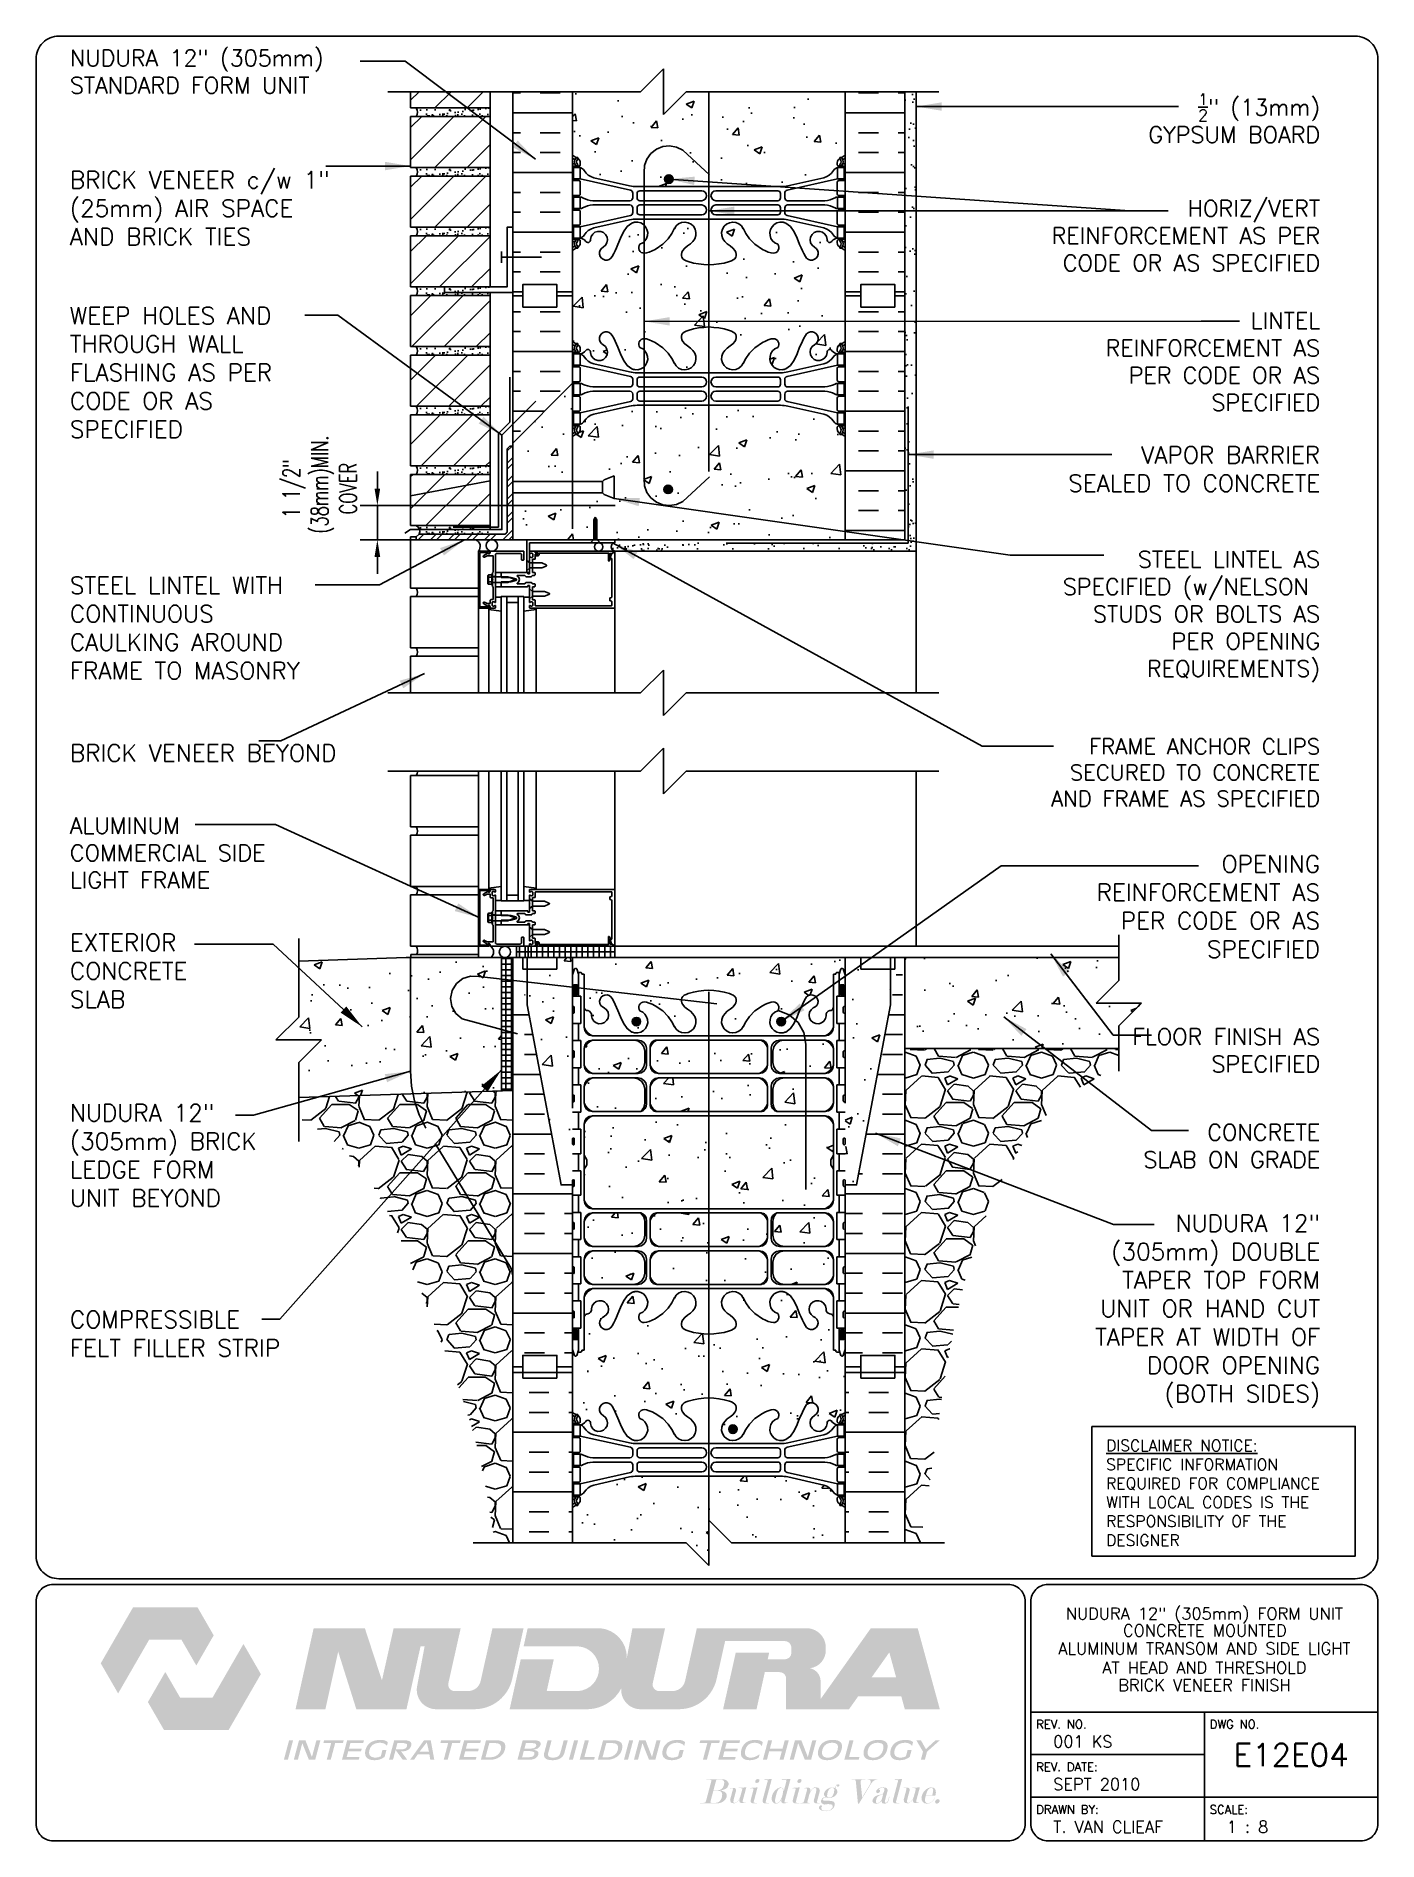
# Paper-space layout 'E12E04' of a CAD drawing. Header units: inches. Extents: x 0.42 to 7.8, y 0.49 to 10.41.
# The model-space entities are those that its viewports show. They can reach past a viewport. Long polylines and large blocks are cut down to what shows.
import ezdxf
from ezdxf.enums import TextEntityAlignment as Align

# ---------------------------------------------------------------- set-up
doc = ezdxf.new("R2010")
doc.units = ezdxf.units.IN
doc.header["$LTSCALE"] = 0.5
doc.header["$MEASUREMENT"] = 0
doc.linetypes.add('DASHED2', pattern=[0.375, 0.25, -0.125])
doc.linetypes.add('HIDDEN2', pattern=[0.1875, 0.125, -0.0625])
for name, color, linetype in [('HATCH', 12, 'Continuous'), ('Hidden2', 12, 'HIDDEN2'), ('LINE18', 9, 'Continuous'), ('line25', 2, 'Continuous'), ('LINE3', 3, 'Continuous'), ('LINE50', 5, 'Continuous'), ('LINE65', 3, 'Continuous'), ('LINE9', 9, 'Continuous'), ('LOGO', 7, 'Continuous'), ('Slab', 5, 'Continuous'), ('TBK_LINE65', 3, 'Continuous'), ('TBK_TEXT', 4, 'Continuous'), ('TEXT', 4, 'Continuous'), ('Web_Edge', 9, 'Continuous')]:
    doc.layers.add(name, color=color, linetype=linetype)
doc.styles.add('DIM', font='romans.shx', dxfattribs={"width": 0.7})
doc.styles.add('ROMANS', font='romans.shx', dxfattribs={"height": 0.75})
doc.styles.get("Standard").update_dxf_attribs({"font": 'romans.shx', "height": 0.75})
doc.dimstyles.new('ext_12', dxfattribs={"dimscale": 12, "dimtxt": 0.09375, "dimasz": 0.09375, "dimexe": 0.09375, "dimexo": 0.0625, "dimgap": 0.0625, "dimtad": 1, "dimdec": 1, "dimzin": 2, "dimdsep": 46, "dimlunit": 4, "dimtxsty": 'DIM', "dimcen": 0.09, "dimdle": 0.09375, "dimclrt": 4, "dimadec": 0, "dimazin": 0, "dimtfac": 1, "dimtdec": 1, "dimtmove": 1, "dimatfit": 3, "dimfxl": 1, "dimfrac": 2, "dimtolj": 1, "dimtzin": 0, "dimarcsym": 0})
doc.dimstyles.new('ext_8', dxfattribs={"dimscale": 8, "dimtxt": 0.09375, "dimasz": 0.09375, "dimexe": 0.09375, "dimexo": 0.0625, "dimgap": 0.0625, "dimtad": 1, "dimdec": 6, "dimzin": 3, "dimdsep": 46, "dimlunit": 4, "dimtxsty": 'DIM', "dimcen": 0.09, "dimdle": 0.09375, "dimclrt": 4, "dimadec": 0, "dimazin": 0, "dimtfac": 1, "dimtdec": 6, "dimtmove": 2, "dimatfit": 3, "dimfxl": 1, "dimfrac": 2, "dimtolj": 1, "dimtzin": 0, "dimarcsym": 0})
pattern_1 = [(45, (-108.4953, -49.4303), (-0.707107, 0.707107), [])]
pattern_2 = [(0, (-2914.4409, -359.9298), (0, 2.625), []), (0, (-2914.4409, -359.0548), (0, 2.625), [0.875, -0.875]), (0, (-2914.4409, -358.1798), (0, 2.625), [0.875, -0.875])]

psp = doc.layouts.new('E12E04')

# ---------------------------------------------------------------- texts
at = {"layer": 'TBK_TEXT', "color": 7, "style": 'ROMANS'}
for s, p in [('REV. NO.', (5.9215, 1.107)), ('DWG NO.', (6.876, 1.107)), ('REV. DATE:', (5.9215, 0.8726)), ('DRAWN BY:', (5.9215, 0.6382)), ('SCALE:', (6.876, 0.6382))]:
    psp.add_text(s, height=0.04688, dxfattribs=at).set_placement(p)
at = {"layer": 'TEXT', "insert": (6.3065, 2.6948), "char_height": 0.0625, "width": 1.41371, "attachment_point": 1, "style": 'ROMANS'}
psp.add_mtext('{\\Fromans.shx|c1;\\LDISCLAIMER NOTICE:\\l\\PSPECIFIC INFORMATION REQUIRED FOR COMPLIANCE WITH LOCAL CODES IS THE RESPONSIBILITY OF THE DESIGNER}', dxfattribs=at)

msp = doc.modelspace()

# ---------------------------------------------------------------- texts
at = {"layer": 'TEXT', "char_height": 0.72}
for s, insert, width, attachment_point in [('NUDURA 12" (305mm) STANDARD FORM UNIT', (-6.7019912, 148.8135056), 14.97902193, 4), ('\\A1;{\\H0.7x;\\S1/2;}" (13mm) GYPSUM BOARD', (48.3206315, 146.7645496), 9.475700367, 6), ('HORIZ/VERT REINFORCEMENT AS PER CODE OR AS SPECIFIED', (48.3206315, 141.5948586), 13.971097674, 6), ('LINTEL REINFORCEMENT AS PER CODE OR AS SPECIFIED', (48.3206315, 136.0567904), 11.679221649, 6), ('\\pt9.36;STEEL LINTEL AS SPECIFIED (w/NELSON  STUDS OR BOLTS AS PER OPENING REQUIREMENTS)', (48.3206315, 124.8335649), 13.165232317, 6), ('ALUMINUM COMMERCIAL SIDE LIGHT FRAME', (-6.7019912, 114.4431923), 11.943816171, 4), ('FLOOR FINISH AS SPECIFIED', (48.3206315, 105.7568688), 9.056436142, 6), ('CONCRETE \\PSLAB ON GRADE', (48.3206315, 101.5461884), 9.056436142, 6)]:
    msp.add_mtext(s, dxfattribs=dict(at, insert=insert, width=width, attachment_point=attachment_point))
at = {"layer": 'TEXT', "char_height": 0.75, "style": 'ROMANS'}
for s, insert, width, attachment_point in [('BRICK VENEER c/w 1" (25mm) AIR SPACE AND BRICK TIES', (-6.7019912, 142.8033487), 12.54927775, 4), ('WEEP HOLES AND THROUGH WALL FLASHING AS PER CODE OR AS SPECIFIED', (-6.7019912, 135.5772643), 12.54927775, 4), ('VAPOR BARRIER SEALED TO CONCRETE', (48.3206315, 132.3282772), 12.574050033, 3), ('STEEL LINTEL WITH CONTINUOUS CAULKING AROUND FRAME TO MASONRY', (-6.7019912, 124.336155), 12.54927775, 4), ('BRICK VENEER BEYOND ', (-6.7019912, 118.8367581), 12.000649073, 4), ('{\\H0.9167x;FRAME ANCHOR CLIPS SECURED TO CONCRETE AND FRAME AS SPECIFIED}', (48.3206315, 119.4686078), 13.820396342, 3), ('OPENING REINFORCEMENT AS PER CODE OR AS SPECIFIED', (48.3206315, 114.3298208), 11.662038931, 3), ('EXTERIOR CONCRETE SLAB', (-6.7019912, 109.2496052), 8.606429009, 4), ('NUDURA 12" (305mm) BRICK LEDGE FORM \\PUNIT BEYOND', (-6.7019912, 101.1303137), 10.661638702, 4), ('NUDURA 12" (305mm) DOUBLE TAPER TOP FORM UNIT OR HAND CUT TAPER AT WIDTH OF DOOR OPENING (BOTH SIDES)', (48.3206315, 98.5232384), 11.339612477, 3), ('COMPRESSIBLE FELT FILLER STRIP', (-6.7019912, 93.2888135), 10.661638702, 4)]:
    msp.add_mtext(s, dxfattribs=dict(at, insert=insert, width=width, attachment_point=attachment_point))

# ---------------------------------------------------------------- blocks, each defined once
blk = doc.blocks.new('TITLEBLOCK-Tag')
at = {"style": 'ROMANS'}
for tag, height, p in [('TITLE_LINE_1', 0.065, (0.927, -0.1328)), ('TITLE_LINE_2', 0.065, (0.9294, -0.2258)), ('CENTRE-LINE-3', 0.065, (0.927, -0.3246)), ('TITLE_LINE_4', 0.065, (0.927, -0.4299)), ('TITLE_LINE_5', 0.065, (0.927, -0.526)), ('DWG', 0.125, (1.4043, -0.9102))]:
    blk.add_attdef(tag, text='', height=height, dxfattribs=at).set_placement(p, align=Align.MIDDLE_CENTER)
for tag, p in [('LATEST_REVISION', (0.0954, -0.8366)), ('REVISION_DATE', (0.0954, -1.071)), ('DRAWN_BY', (0.0954, -1.3053)), ('SCALE', (1.0499, -1.3053))]:
    blk.add_attdef(tag, text='', height=0.065, dxfattribs=at).set_placement(p, align=Align.MIDDLE_LEFT)
blk = doc.blocks.new('*D3')
at = {"layer": 'Defpoints', "color": 0, "transparency": 16777216}
for p in [(6.83, 129.72), (17.802, 129.72), (15.416, 128.215)]:
    blk.add_point(p, dxfattribs=at)
at = {"layer": 'TEXT', "color": 0, "lineweight": -2, "transparency": 16777216}
for p, q in [((6.83, 130.47), (6.83, 131.22)), ((17.302, 129.72), (6.08, 129.72)), ((6.83, 128.215), (6.83, 129.72)), ((14.916, 128.215), (6.08, 128.215)), ((6.83, 127.465), (6.83, 126.715))]:
    blk.add_line(p, q, dxfattribs=at)
at = {"layer": 'TEXT', "color": 0, "transparency": 16777216}
for points in [[(6.705, 130.47), (6.955, 130.47), (6.83, 129.72)], [(6.705, 127.465), (6.955, 127.465), (6.83, 128.215)]]:
    blk.add_solid(points, dxfattribs=at)
at = {"layer": 'TEXT', "color": 4, "transparency": 16777216, "insert": (4.291, 130.465), "char_height": 0.75, "attachment_point": 5, "rotation": 90, "style": 'DIM'}
blk.add_mtext('\\A1;1 1/2" \\P (38mm)MIN. \\PCOVER', dxfattribs=at)

# ---------------------------------------------------------------- dimensions: what is measured, and where the dimension line sits
at = {"layer": 'TEXT'}
dim = msp.add_linear_dim(base=(6.829878, 129.719911), p1=(15.4161015, 128.2148277), p2=(17.802299, 129.719911), angle=90, text='<> \\P (38mm)MIN. \\PCOVER', dimstyle='ext_8', dxfattribs=at)
dim.commit()
dim.dimension.update_dxf_attribs({"geometry": '*D3', "text_midpoint": (4.2914951, 130.4648277), "dimtype": 160})

# ---------------------------------------------------------------- hatches: boundary and pattern name
at = {"layer": 'HATCH'}
h = msp.add_hatch(dxfattribs=at)
h.set_pattern_fill('AR-CONC', color=256, scale=0.5)
h.paths.add_polyline_path([(27.1800985, 144.9979265), (27.1800985, 145.0396526), (27.2700985, 145.0396526, 0.0884161507), (27.4161015, 145.1369642), (27.4161015, 147.931056), (20.4161015, 147.931056), (19.4161015, 146.931056), (19.4161015, 148.931056), (18.4161015, 147.931056), (15.4161015, 147.931056), (15.4161015, 145.1369642, 0.0884161507), (15.5621045, 145.0396526), (15.6521045, 145.0396526), (15.6521045, 144.9979265, -0.2490694202), (15.7621045, 144.7908033), (15.7621045, 144.7233033, -0.4142135624), (15.6996045, 144.6608033), (15.6521045, 144.6608033), (15.6521045, 144.5908033), (15.7571045, 144.5908033, -0.155528605), (15.9327974, 144.4567582, 0.1809141487), (16.3505186, 144.1454133), (17.9313141, 143.7924541, 0.0549743364), (18.2581846, 143.7564062), (21.4161015, 143.7564062), (24.5740183, 143.7564062, 0.0549743364), (24.9008888, 143.7924541), (26.4816844, 144.1454133, 0.1809141487), (26.8994055, 144.4567582, -0.155528605), (27.0750985, 144.5908033), (27.1800985, 144.5908033), (27.1800985, 144.6608033), (27.1325985, 144.6608033, -0.4142135624), (27.0700985, 144.7233033), (27.0700985, 144.7908033, -0.2490694202)])
edge = h.paths.add_edge_path()
edge.add_line((27.4161015, 138.9446424), (27.4161015, 140.9446424))
edge.add_arc((27.0700985, 140.5836966), 0.5, 46.21088883, 66.421821518)
edge.add_line((27.2700985, 141.0419541), (27.1800985, 141.0419541))
edge.add_line((27.1800985, 141.0419541), (27.1800985, 141.0836802))
edge.add_arc((27.3200985, 141.2908033), 0.25, 180.000000003, 235.944202262, ccw=False)
edge.add_line((27.0700985, 141.2908033), (27.0700985, 141.3583033))
edge.add_arc((27.1325985, 141.3583033), 0.0625, 90, 180.000000003, ccw=False)
edge.add_line((27.1325985, 141.4208033), (27.1800985, 141.4208033))
edge.add_line((27.1800985, 141.4208033), (27.1800985, 141.4908033))
edge.add_line((27.1800985, 141.4908033), (27.0750985, 141.4908033))
edge.add_arc((27.1126341, 141.141252), 0.3515609, 96.12907537, 141.533140638)
edge.add_arc((26.7354077, 141.4095511), 0.113392, 167.815572305, 334.056944055, ccw=False)
edge.add_arc((26.2500581, 141.4143562), 0.375, 2.923707315, 239.867529021)
edge.add_arc((25.9300946, 140.8206653), 0.2998438, -152.403031417, 63.942515028, ccw=False)
edge.add_spline(control_points=[(25.6643646, 140.6817629), (25.5978806, 140.8105597), (25.5313966, 140.9393566), (25.4680416, 141.0783351)], knot_values=[0, 0, 0, 0, 0.447744169, 0.447744169, 0.447744169, 0.447744169], degree=3, periodic=0)
edge.add_spline(control_points=[(25.4680416, 141.0783351), (25.4494393, 141.119142), (25.3710729, 141.2973326), (25.2990833, 141.4962731), (25.2351724, 141.6383031)], knot_values=[0.447744169, 0.447744169, 0.447744169, 0.447744169, 0.5792108789, 1.0097278476, 1.0097278476, 1.0097278476, 1.0097278476], degree=3, periodic=0)
edge.add_spline(control_points=[(25.2351724, 141.6383031), (25.2193466, 141.673473), (25.2029836, 141.708007), (25.1858934, 141.7415626)], knot_values=[1.0097278476, 1.0097278476, 1.0097278476, 1.0097278476, 1.1163336777, 1.1163336777, 1.1163336777, 1.1163336777], degree=3, periodic=0)
edge.add_spline(control_points=[(25.1858934, 141.7415626), (25.1722052, 141.7684386), (25.1580505, 141.7946871), (25.1433319, 141.820132)], knot_values=[1.1163336777, 1.1163336777, 1.1163336777, 1.1163336777, 1.2017186136, 1.2017186136, 1.2017186136, 1.2017186136], degree=3, periodic=0)
edge.add_spline(control_points=[(25.1433319, 141.820132), (25.1293974, 141.8442212), (25.1149575, 141.8675902), (25.0999293, 141.8900898)], knot_values=[1.2017186136, 1.2017186136, 1.2017186136, 1.2017186136, 1.2825541202, 1.2825541202, 1.2825541202, 1.2825541202], degree=3, periodic=0)
edge.add_spline(control_points=[(25.0999293, 141.8900898), (25.0893297, 141.905959), (25.0784375, 141.9213957), (25.0672235, 141.9363475)], knot_values=[1.2825541202, 1.2825541202, 1.2825541202, 1.2825541202, 1.3395683295, 1.3395683295, 1.3395683295, 1.3395683295], degree=3, periodic=0)
edge.add_spline(control_points=[(25.0672235, 141.9363475), (25.0565463, 141.9505838), (25.0455773, 141.9643806), (25.0342917, 141.9776925)], knot_values=[1.3395683295, 1.3395683295, 1.3395683295, 1.3395683295, 1.3938541809, 1.3938541809, 1.3938541809, 1.3938541809], degree=3, periodic=0)
edge.add_spline(control_points=[(25.0342917, 141.9776925), (25.0223136, 141.9918212), (25.0099788, 142.0054038), (24.9972572, 142.0183862)], knot_values=[1.3938541809, 1.3938541809, 1.3938541809, 1.3938541809, 1.4514708266, 1.4514708266, 1.4514708266, 1.4514708266], degree=3, periodic=0)
edge.add_spline(control_points=[(24.9972572, 142.0183862), (24.9853627, 142.0305246), (24.9731301, 142.0421383), (24.9605349, 142.0531832)], knot_values=[1.4514708266, 1.4514708266, 1.4514708266, 1.4514708266, 1.5053416266, 1.5053416266, 1.5053416266, 1.5053416266], degree=3, periodic=0)
edge.add_spline(control_points=[(24.9605349, 142.0531832), (24.9469644, 142.0650834), (24.932973, 142.0763232), (24.91853, 142.0868474)], knot_values=[1.5053416266, 1.5053416266, 1.5053416266, 1.5053416266, 1.563383953, 1.563383953, 1.563383953, 1.563383953], degree=3, periodic=0)
edge.add_spline(control_points=[(24.91853, 142.0868474), (24.9052023, 142.0965589), (24.8914901, 142.1056611), (24.8773694, 142.1141104)], knot_values=[1.563383953, 1.563383953, 1.563383953, 1.563383953, 1.6169441477, 1.6169441477, 1.6169441477, 1.6169441477], degree=3, periodic=0)
edge.add_spline(control_points=[(24.8773694, 142.1141104), (24.8658954, 142.1209761), (24.8541517, 142.1274107), (24.8421253, 142.133391)], knot_values=[1.6169441477, 1.6169441477, 1.6169441477, 1.6169441477, 1.6604649977, 1.6604649977, 1.6604649977, 1.6604649977], degree=3, periodic=0)
edge.add_spline(control_points=[(24.8421253, 142.133391), (24.8313358, 142.1387563), (24.8203188, 142.1437559), (24.8090649, 142.148373)], knot_values=[1.6604649977, 1.6604649977, 1.6604649977, 1.6604649977, 1.6995096109, 1.6995096109, 1.6995096109, 1.6995096109], degree=3, periodic=0)
edge.add_spline(control_points=[(24.8090649, 142.148373), (24.8078007, 142.1488917), (24.8065336, 142.1494055), (24.8052634, 142.1499145)], knot_values=[1.6995096109, 1.6995096109, 1.6995096109, 1.6995096109, 1.7038956432, 1.7038956432, 1.7038956432, 1.7038956432], degree=3, periodic=0)
edge.add_spline(control_points=[(24.8052634, 142.1499145), (24.7954725, 142.1538379), (24.7855032, 142.1574731), (24.7753713, 142.1608457)], knot_values=[1.7038956432, 1.7038956432, 1.7038956432, 1.7038956432, 1.7377044968, 1.7377044968, 1.7377044968, 1.7377044968], degree=3, periodic=0)
edge.add_spline(control_points=[(24.7753713, 142.1608457), (24.7625793, 142.1651038), (24.7495282, 142.1689432), (24.7362498, 142.1724155)], knot_values=[1.7377044968, 1.7377044968, 1.7377044968, 1.7377044968, 1.7803899104, 1.7803899104, 1.7803899104, 1.7803899104], degree=3, periodic=0)
edge.add_spline(control_points=[(24.7362498, 142.1724155), (24.7225246, 142.1760046), (24.7085566, 142.1792013), (24.6943809, 142.1820625)], knot_values=[1.7803899104, 1.7803899104, 1.7803899104, 1.7803899104, 1.824511551, 1.824511551, 1.824511551, 1.824511551], degree=3, periodic=0)
edge.add_spline(control_points=[(24.6943809, 142.1820625), (24.6780565, 142.1853575), (24.6614567, 142.1882074), (24.6446352, 142.1906992)], knot_values=[1.824511551, 1.824511551, 1.824511551, 1.824511551, 1.875320925, 1.875320925, 1.875320925, 1.875320925], degree=3, periodic=0)
edge.add_arc((24.6036015, 141.6923859), 0.5, 85.292583002, 251.79366549)
edge.add_arc((24.2572684, 141.067637), 0.242027, -90, 38.232708347, ccw=False)
edge.add_spline(control_points=[(24.2572684, 140.82561), (24.249176, 140.8254776), (24.2407612, 140.8257246), (24.2320551, 140.8263271)], knot_values=[0.0381250529, 0.0381250529, 0.0381250529, 0.0381250529, 0.0570249361, 0.0570249361, 0.0570249361, 0.0570249361], degree=3, periodic=0)
edge.add_spline(control_points=[(24.2320551, 140.8263271), (24.2234974, 140.8269193), (24.2146583, 140.827855), (24.2055673, 140.8291116)], knot_values=[0.0570249361, 0.0570249361, 0.0570249361, 0.0570249361, 0.0756025668, 0.0756025668, 0.0756025668, 0.0756025668], degree=3, periodic=0)
edge.add_spline(control_points=[(24.2055673, 140.8291116), (24.1961554, 140.8304127), (24.1864735, 140.8320577), (24.1765544, 140.8340216)], knot_values=[0.0756025668, 0.0756025668, 0.0756025668, 0.0756025668, 0.0948359936, 0.0948359936, 0.0948359936, 0.0948359936], degree=3, periodic=0)
edge.add_spline(control_points=[(24.1765544, 140.8340216), (24.1664778, 140.8360167), (24.1561565, 140.8383409), (24.1456247, 140.840968)], knot_values=[0.0948359936, 0.0948359936, 0.0948359936, 0.0948359936, 0.1143746206, 0.1143746206, 0.1143746206, 0.1143746206], degree=3, periodic=0)
edge.add_spline(control_points=[(24.1456247, 140.840968), (24.1255988, 140.8459632), (24.104812, 140.8520535), (24.0835007, 140.8590581)], knot_values=[0.1143746206, 0.1143746206, 0.1143746206, 0.1143746206, 0.1515268215, 0.1515268215, 0.1515268215, 0.1515268215], degree=3, periodic=0)
edge.add_spline(control_points=[(24.0835007, 140.8590581), (24.018452, 140.8804383), (23.9485159, 140.910337), (23.8804117, 140.9436172)], knot_values=[0.1515268215, 0.1515268215, 0.1515268215, 0.1515268215, 0.2649265802, 0.2649265802, 0.2649265802, 0.2649265802], degree=3, periodic=0)
edge.add_spline(control_points=[(23.8804117, 140.9436172), (23.8469384, 140.9599744), (23.8036665, 140.9824733), (23.7625233, 141.0053274), (23.7529032, 141.0107554)], knot_values=[0.2649265802, 0.2649265802, 0.2649265802, 0.2649265802, 0.3206625196, 0.3379434594, 0.3379434594, 0.3379434594, 0.3379434594], degree=3, periodic=0)
edge.add_spline(control_points=[(23.7529032, 141.0107554), (23.7093756, 141.0353151), (23.6682495, 141.060266), (23.6293464, 141.0855349)], knot_values=[0.3379434594, 0.3379434594, 0.3379434594, 0.3379434594, 0.4161336391, 0.4161336391, 0.4161336391, 0.4161336391], degree=3, periodic=0)
edge.add_spline(control_points=[(23.6293464, 141.0855349), (23.5933211, 141.1089346), (23.559202, 141.132607), (23.5268475, 141.1564941)], knot_values=[0.4161336391, 0.4161336391, 0.4161336391, 0.4161336391, 0.4885399724, 0.4885399724, 0.4885399724, 0.4885399724], degree=3, periodic=0)
edge.add_spline(control_points=[(23.5268475, 141.1564941), (23.4916407, 141.1824868), (23.4585234, 141.2087337), (23.4273128, 141.2351599)], knot_values=[0.4885399724, 0.4885399724, 0.4885399724, 0.4885399724, 0.5673292223, 0.5673292223, 0.5673292223, 0.5673292223], degree=3, periodic=0)
edge.add_spline(control_points=[(23.4273128, 141.2351599), (23.398792, 141.2593086), (23.3718634, 141.283607), (23.3463878, 141.3079981)], knot_values=[0.5673292223, 0.5673292223, 0.5673292223, 0.5673292223, 0.6393283329, 0.6393283329, 0.6393283329, 0.6393283329], degree=3, periodic=0)
edge.add_spline(control_points=[(23.3463878, 141.3079981), (23.3183667, 141.3348262), (23.2921035, 141.3617663), (23.2674125, 141.3887425)], knot_values=[0.6393283329, 0.6393283329, 0.6393283329, 0.6393283329, 0.7185211545, 0.7185211545, 0.7185211545, 0.7185211545], degree=3, periodic=0)
edge.add_spline(control_points=[(23.2674125, 141.3887425), (23.2451715, 141.413042), (23.2242062, 141.4373708), (23.2043812, 141.4616733)], knot_values=[0.7185211545, 0.7185211545, 0.7185211545, 0.7185211545, 0.7898562642, 0.7898562642, 0.7898562642, 0.7898562642], degree=3, periodic=0)
edge.add_spline(control_points=[(23.2043812, 141.4616733), (23.1821907, 141.4888755), (23.1614288, 141.5160448), (23.1419054, 141.5431033)], knot_values=[0.7898562642, 0.7898562642, 0.7898562642, 0.7898562642, 0.8697029174, 0.8697029174, 0.8697029174, 0.8697029174], degree=3, periodic=0)
edge.add_spline(control_points=[(23.1419054, 141.5431033), (23.0864754, 141.6199267), (23.0410288, 141.6958568), (23.0012159, 141.7691113)], knot_values=[0.8697029174, 0.8697029174, 0.8697029174, 0.8697029174, 1.0964001466, 1.0964001466, 1.0964001466, 1.0964001466], degree=3, periodic=0)
edge.add_spline(control_points=[(23.0012159, 141.7691113), (22.9764537, 141.814673), (22.9538708, 141.8591996), (22.9324207, 141.9022623)], knot_values=[1.0964001466, 1.0964001466, 1.0964001466, 1.0964001466, 1.2373977813, 1.2373977813, 1.2373977813, 1.2373977813], degree=3, periodic=0)
edge.add_arc((22.4786015, 141.6923859), 0.5, 24.818988939, 224.187506712)
edge.add_spline(control_points=[(22.1200702, 141.3438815), (22.2276985, 141.180913), (22.5876818, 141.0902481), (22.6643491, 140.5946827), (22.1161897, 140.35883), (21.7123961, 140.3303501), (21.4161015, 140.3094523)], knot_values=[0.2294066276, 0.2294066276, 0.2294066276, 0.2294066276, 0.844431715, 1.1288491123, 1.4643307732, 2.3890043021, 2.3890043021, 2.3890043021, 2.3890043021], degree=3, periodic=0)
edge.add_spline(control_points=[(21.4161015, 140.3094523), (21.1198068, 140.3303501), (20.7160133, 140.35883), (20.1678538, 140.5946827), (20.2445211, 141.0902481), (20.6045044, 141.180913), (20.7121328, 141.3438815)], knot_values=[0.2294066276, 0.2294066276, 0.2294066276, 0.2294066276, 1.1540801565, 1.4895618175, 1.7739792148, 2.3890043021, 2.3890043021, 2.3890043021, 2.3890043021], degree=3, periodic=0)
edge.add_arc((20.3536015, 141.6923859), 0.5, 315.812493288, 515.181011062)
edge.add_spline(control_points=[(19.8997823, 141.9022623), (19.8783321, 141.8591996), (19.8557492, 141.8146729), (19.830987, 141.7691112)], knot_values=[1.0964001131, 1.0964001131, 1.0964001131, 1.0964001131, 1.2373977813, 1.2373977813, 1.2373977813, 1.2373977813], degree=3, periodic=0)
edge.add_spline(control_points=[(19.830987, 141.7691112), (19.805824, 141.7228121), (19.7784105, 141.675444), (19.7476483, 141.6274572)], knot_values=[0.9531201647, 0.9531201647, 0.9531201647, 0.9531201647, 1.0964001131, 1.0964001131, 1.0964001131, 1.0964001131], degree=3, periodic=0)
edge.add_spline(control_points=[(19.7476483, 141.6274572), (19.7297387, 141.5995193), (19.7106939, 141.5713717), (19.6902974, 141.5431031)], knot_values=[0.869702713, 0.869702713, 0.869702713, 0.869702713, 0.9531201647, 0.9531201647, 0.9531201647, 0.9531201647], degree=3, periodic=0)
edge.add_spline(control_points=[(19.6902974, 141.5431031), (19.6707741, 141.5160447), (19.6500122, 141.4888755), (19.6278217, 141.4616733)], knot_values=[0.7898562645, 0.7898562645, 0.7898562645, 0.7898562645, 0.869702713, 0.869702713, 0.869702713, 0.869702713], degree=3, periodic=0)
edge.add_spline(control_points=[(19.6278217, 141.4616733), (19.6079966, 141.4373707), (19.5870313, 141.4130418), (19.5647901, 141.3887421)], knot_values=[0.7185208379, 0.7185208379, 0.7185208379, 0.7185208379, 0.7898562645, 0.7898562645, 0.7898562645, 0.7898562645], degree=3, periodic=0)
edge.add_spline(control_points=[(19.5647901, 141.3887421), (19.5400992, 141.3617661), (19.5138361, 141.3348261), (19.4858152, 141.3079981)], knot_values=[0.6393283331, 0.6393283331, 0.6393283331, 0.6393283331, 0.7185208379, 0.7185208379, 0.7185208379, 0.7185208379], degree=3, periodic=0)
edge.add_spline(control_points=[(19.4858152, 141.3079981), (19.460339, 141.2836066), (19.4334099, 141.2593076), (19.4048884, 141.2351584)], knot_values=[0.567327789, 0.567327789, 0.567327789, 0.567327789, 0.6393283331, 0.6393283331, 0.6393283331, 0.6393283331], degree=3, periodic=0)
edge.add_spline(control_points=[(19.4048884, 141.2351584), (19.3736783, 141.2087327), (19.3405616, 141.1824863), (19.3053555, 141.1564941)], knot_values=[0.4885399727, 0.4885399727, 0.4885399727, 0.4885399727, 0.567327789, 0.567327789, 0.567327789, 0.567327789], degree=3, periodic=0)
edge.add_spline(control_points=[(19.3053555, 141.1564941), (19.2729987, 141.1326054), (19.2388771, 141.1089313), (19.2028489, 141.08553)], knot_values=[0.4161285804, 0.4161285804, 0.4161285804, 0.4161285804, 0.4885399727, 0.4885399727, 0.4885399727, 0.4885399727], degree=3, periodic=0)
edge.add_spline(control_points=[(19.2028489, 141.08553), (19.15535, 141.0546781), (19.0748711, 141.0065647), (18.9852645, 140.9599744), (18.9517913, 140.9436172)], knot_values=[0.2649265905, 0.2649265905, 0.2649265905, 0.2649265905, 0.3603926513, 0.4161285804, 0.4161285804, 0.4161285804, 0.4161285804], degree=3, periodic=0)
edge.add_spline(control_points=[(18.9517913, 140.9436172), (18.8836879, 140.9103374), (18.8137528, 140.8804391), (18.7487048, 140.859059)], knot_values=[0.1515283328, 0.1515283328, 0.1515283328, 0.1515283328, 0.2649265905, 0.2649265905, 0.2649265905, 0.2649265905], degree=3, periodic=0)
edge.add_spline(control_points=[(18.7487048, 140.859059), (18.7273926, 140.852054), (18.7066049, 140.8459634), (18.6865782, 140.8409679)], knot_values=[0.1143746101, 0.1143746101, 0.1143746101, 0.1143746101, 0.1515283328, 0.1515283328, 0.1515283328, 0.1515283328], degree=3, periodic=0)
edge.add_spline(control_points=[(18.6865782, 140.8409679), (18.6760463, 140.8383409), (18.6657248, 140.8360166), (18.6556482, 140.8340215)], knot_values=[0.0948357626, 0.0948357626, 0.0948357626, 0.0948357626, 0.1143746101, 0.1143746101, 0.1143746101, 0.1143746101], degree=3, periodic=0)
edge.add_spline(control_points=[(18.6556482, 140.8340215), (18.6457291, 140.8320576), (18.6360472, 140.8304126), (18.6266353, 140.8291116)], knot_values=[0.0756023527, 0.0756023527, 0.0756023527, 0.0756023527, 0.0948357626, 0.0948357626, 0.0948357626, 0.0948357626], degree=3, periodic=0)
edge.add_spline(control_points=[(18.6266353, 140.8291116), (18.6175444, 140.827855), (18.6087054, 140.8269193), (18.6001478, 140.8263271)], knot_values=[0.0570249348, 0.0570249348, 0.0570249348, 0.0570249348, 0.0756023527, 0.0756023527, 0.0756023527, 0.0756023527], degree=3, periodic=0)
edge.add_spline(control_points=[(18.6001478, 140.8263271), (18.5914418, 140.8257246), (18.583027, 140.8254776), (18.5749346, 140.82561)], knot_values=[0.0381250529, 0.0381250529, 0.0381250529, 0.0381250529, 0.0570249348, 0.0570249348, 0.0570249348, 0.0570249348], degree=3, periodic=0)
edge.add_arc((18.5749346, 141.067637), 0.242027, 141.767291653, 270.76813079, ccw=False)
edge.add_arc((18.2286015, 141.6923859), 0.5, 288.20633451, 454.707416998)
edge.add_spline(control_points=[(18.1875677, 142.1906992), (18.1707462, 142.1882074), (18.1541464, 142.1853575), (18.1378221, 142.1820625)], knot_values=[1.824511551, 1.824511551, 1.824511551, 1.824511551, 1.875320925, 1.875320925, 1.875320925, 1.875320925], degree=3, periodic=0)
edge.add_spline(control_points=[(18.1378221, 142.1820625), (18.1236464, 142.1792013), (18.1096784, 142.1760046), (18.0959532, 142.1724155)], knot_values=[1.7803899104, 1.7803899104, 1.7803899104, 1.7803899104, 1.824511551, 1.824511551, 1.824511551, 1.824511551], degree=3, periodic=0)
edge.add_spline(control_points=[(18.0959532, 142.1724155), (18.0826748, 142.1689432), (18.0696236, 142.1651038), (18.0568316, 142.1608457)], knot_values=[1.7377044968, 1.7377044968, 1.7377044968, 1.7377044968, 1.7803899104, 1.7803899104, 1.7803899104, 1.7803899104], degree=3, periodic=0)
edge.add_spline(control_points=[(18.0568316, 142.1608457), (18.0466998, 142.1574731), (18.0367305, 142.1538379), (18.0269395, 142.1499145)], knot_values=[1.7038956432, 1.7038956432, 1.7038956432, 1.7038956432, 1.7377044968, 1.7377044968, 1.7377044968, 1.7377044968], degree=3, periodic=0)
edge.add_spline(control_points=[(18.0269395, 142.1499145), (18.0256694, 142.1494055), (18.0244022, 142.1488917), (18.023138, 142.148373)], knot_values=[1.6995096051, 1.6995096051, 1.6995096051, 1.6995096051, 1.7038956432, 1.7038956432, 1.7038956432, 1.7038956432], degree=3, periodic=0)
edge.add_spline(control_points=[(18.023138, 142.148373), (18.0118841, 142.1437559), (18.0008671, 142.1387563), (17.9900777, 142.133391)], knot_values=[1.6604650119, 1.6604650119, 1.6604650119, 1.6604650119, 1.6995096051, 1.6995096051, 1.6995096051, 1.6995096051], degree=3, periodic=0)
edge.add_spline(control_points=[(17.9900777, 142.133391), (17.9780513, 142.1274107), (17.9663075, 142.1209761), (17.9548335, 142.1141104)], knot_values=[1.616944143, 1.616944143, 1.616944143, 1.616944143, 1.6604650119, 1.6604650119, 1.6604650119, 1.6604650119], degree=3, periodic=0)
edge.add_spline(control_points=[(17.9548335, 142.1141104), (17.9407128, 142.105661), (17.9270006, 142.0965589), (17.9136729, 142.0868474)], knot_values=[1.5633839252, 1.5633839252, 1.5633839252, 1.5633839252, 1.616944143, 1.616944143, 1.616944143, 1.616944143], degree=3, periodic=0)
edge.add_spline(control_points=[(17.9136729, 142.0868474), (17.89923, 142.0763232), (17.8852385, 142.0650834), (17.8716681, 142.0531832)], knot_values=[1.5053416266, 1.5053416266, 1.5053416266, 1.5053416266, 1.5633839252, 1.5633839252, 1.5633839252, 1.5633839252], degree=3, periodic=0)
edge.add_spline(control_points=[(17.8716681, 142.0531832), (17.8590729, 142.0421383), (17.8468403, 142.0305246), (17.8349457, 142.0183862)], knot_values=[1.4514708266, 1.4514708266, 1.4514708266, 1.4514708266, 1.5053416266, 1.5053416266, 1.5053416266, 1.5053416266], degree=3, periodic=0)
edge.add_spline(control_points=[(17.8349457, 142.0183862), (17.8222242, 142.0054038), (17.8098893, 141.9918212), (17.7979112, 141.9776925)], knot_values=[1.3938541806, 1.3938541806, 1.3938541806, 1.3938541806, 1.4514708266, 1.4514708266, 1.4514708266, 1.4514708266], degree=3, periodic=0)
edge.add_spline(control_points=[(17.7979112, 141.9776925), (17.7866257, 141.9643806), (17.7756568, 141.950584), (17.7649795, 141.9363477)], knot_values=[1.3395685901, 1.3395685901, 1.3395685901, 1.3395685901, 1.3938541806, 1.3938541806, 1.3938541806, 1.3938541806], degree=3, periodic=0)
edge.add_spline(control_points=[(17.7649795, 141.9363477), (17.7537656, 141.9213958), (17.7428733, 141.9059591), (17.7322737, 141.8900898)], knot_values=[1.2825541213, 1.2825541213, 1.2825541213, 1.2825541213, 1.3395685901, 1.3395685901, 1.3395685901, 1.3395685901], degree=3, periodic=0)
edge.add_spline(control_points=[(17.7322737, 141.8900898), (17.7172454, 141.8675902), (17.7028055, 141.8442212), (17.6888711, 141.820132)], knot_values=[1.2017186136, 1.2017186136, 1.2017186136, 1.2017186136, 1.2825541213, 1.2825541213, 1.2825541213, 1.2825541213], degree=3, periodic=0)
edge.add_spline(control_points=[(17.6888711, 141.820132), (17.6741524, 141.7946871), (17.6599977, 141.7684386), (17.6463095, 141.7415626)], knot_values=[1.116333677, 1.116333677, 1.116333677, 1.116333677, 1.2017186136, 1.2017186136, 1.2017186136, 1.2017186136], degree=3, periodic=0)
edge.add_spline(control_points=[(17.6463095, 141.7415626), (17.6292193, 141.708007), (17.6128563, 141.673473), (17.5970305, 141.6383031)], knot_values=[1.0097278463, 1.0097278463, 1.0097278463, 1.0097278463, 1.116333677, 1.116333677, 1.116333677, 1.116333677], degree=3, periodic=0)
edge.add_spline(control_points=[(17.5970305, 141.6383031), (17.5331196, 141.4962731), (17.4611301, 141.2973326), (17.3827636, 141.119142), (17.3641613, 141.0783351)], knot_values=[0.447744169, 0.447744169, 0.447744169, 0.447744169, 0.8782611364, 1.0097278463, 1.0097278463, 1.0097278463, 1.0097278463], degree=3, periodic=0)
edge.add_spline(control_points=[(17.3641613, 141.0783351), (17.3008064, 140.9393566), (17.2343223, 140.8105597), (17.1678383, 140.6817629)], knot_values=[0, 0, 0, 0, 0.447744169, 0.447744169, 0.447744169, 0.447744169], degree=3, periodic=0)
edge.add_arc((16.9021083, 140.8206653), 0.2998438, 116.057484972, 333.114630288, ccw=False)
edge.add_arc((16.5821448, 141.4143562), 0.375, 300.132470979, 537.076292685)
edge.add_arc((16.0967952, 141.4095511), 0.113392, -154.056944055, 12.184427695, ccw=False)
edge.add_arc((15.7195688, 141.141252), 0.3515609, 38.466859362, 83.87092463)
edge.add_line((15.7571045, 141.4908033), (15.6521045, 141.4908033))
edge.add_line((15.6521045, 141.4908033), (15.6521045, 141.4208033))
edge.add_line((15.6521045, 141.4208033), (15.6996045, 141.4208033))
edge.add_arc((15.6996045, 141.3583033), 0.0625, -0.000000003, 90, ccw=False)
edge.add_line((15.7621045, 141.3583033), (15.7621045, 141.2908033))
edge.add_arc((15.5121045, 141.2908033), 0.25, 304.055797738, 359.999999997, ccw=False)
edge.add_line((15.6521045, 141.0836802), (15.6521045, 141.0419541))
edge.add_line((15.6521045, 141.0419541), (15.5621045, 141.0419541))
edge.add_arc((15.7621045, 140.5836966), 0.5, 113.578178482, 133.78911117)
edge.add_line((15.4161015, 140.9446424), (15.4161015, 138.9446424))
edge.add_line((15.4161015, 138.9446424), (15.4161015, 136.9446424))
edge.add_arc((15.7621045, 137.3055883), 0.5, 226.21088883, 246.421821518)
edge.add_line((15.5621045, 136.8473307), (15.6521045, 136.8473307))
edge.add_line((15.6521045, 136.8473307), (15.6521045, 136.8056047))
edge.add_arc((15.5121045, 136.5984815), 0.25, 0.000000003, 55.944202262, ccw=False)
edge.add_line((15.7621045, 136.5984815), (15.7621045, 136.5309815))
edge.add_arc((15.6996045, 136.5309815), 0.0625, -90, 0.000000003, ccw=False)
edge.add_line((15.6996045, 136.4684815), (15.6521045, 136.4684815))
edge.add_line((15.6521045, 136.4684815), (15.6521045, 136.3984815))
edge.add_line((15.6521045, 136.3984815), (15.7571045, 136.3984815))
edge.add_arc((15.7195688, 136.7480329), 0.3515609, 276.12907537, 321.533140638)
edge.add_arc((16.0967952, 136.4797338), 0.113392, -12.184427695, 154.056944055, ccw=False)
edge.add_arc((16.5821448, 136.4749287), 0.375, 182.923707315, 419.867529021)
edge.add_arc((16.9021083, 137.0686196), 0.2998438, 27.596968583, 243.942515028, ccw=False)
edge.add_spline(control_points=[(17.1678383, 137.207522), (17.2538434, 137.0409078), (17.5068491, 136.5507699), (17.7012346, 135.8698863), (18.0269395, 135.7393704)], knot_values=[0, 0, 0, 0, 0.5792108789, 1.7038956432, 1.7038956432, 1.7038956432, 1.7038956432], degree=3, periodic=0)
edge.add_spline(control_points=[(18.0269395, 135.7393704), (18.0765837, 135.719477), (18.1308139, 135.7069927), (18.1875677, 135.6985856)], knot_values=[1.7038956432, 1.7038956432, 1.7038956432, 1.7038956432, 1.875320925, 1.875320925, 1.875320925, 1.875320925], degree=3, periodic=0)
edge.add_arc((18.2286015, 136.196899), 0.5, 265.292583002, 431.79366549)
edge.add_arc((18.5749346, 136.8216479), 0.242027, 90, 218.232708347, ccw=False)
edge.add_spline(control_points=[(18.5749346, 137.0636749), (18.6959091, 137.0656537), (19.5152284, 136.7142388), (19.7603182, 136.2670068), (19.8997823, 135.9870226)], knot_values=[0.0381250529, 0.0381250529, 0.0381250529, 0.0381250529, 0.3206625196, 1.2373977813, 1.2373977813, 1.2373977813, 1.2373977813], degree=3, periodic=0)
edge.add_arc((20.3536015, 136.196899), 0.5, 204.818988939, 404.187506712)
edge.add_spline(control_points=[(20.7121328, 136.5454034), (20.6045044, 136.7083718), (20.2445211, 136.7990367), (20.1678538, 137.2946022), (20.7160133, 137.5304549), (21.1198068, 137.5589347), (21.4161015, 137.5798326)], knot_values=[0.2294066276, 0.2294066276, 0.2294066276, 0.2294066276, 0.844431715, 1.1288491123, 1.4643307732, 2.3890043021, 2.3890043021, 2.3890043021, 2.3890043021], degree=3, periodic=0)
edge.add_spline(control_points=[(21.4161015, 137.5798326), (21.7123961, 137.5589347), (22.1161897, 137.5304549), (22.6643491, 137.2946022), (22.5876818, 136.7990367), (22.2276985, 136.7083718), (22.1200702, 136.5454034)], knot_values=[0.2294066276, 0.2294066276, 0.2294066276, 0.2294066276, 1.1540801565, 1.4895618175, 1.7739792148, 2.3890043021, 2.3890043021, 2.3890043021, 2.3890043021], degree=3, periodic=0)
edge.add_arc((22.4786015, 136.196899), 0.5, 135.812493288, 335.181011061)
edge.add_spline(control_points=[(22.9324207, 135.9870226), (23.0718847, 136.2670068), (23.3169746, 136.7142388), (24.1362938, 137.0656537), (24.2572684, 137.0636749)], knot_values=[0.0381250529, 0.0381250529, 0.0381250529, 0.0381250529, 0.9548603146, 1.2373977813, 1.2373977813, 1.2373977813, 1.2373977813], degree=3, periodic=0)
edge.add_arc((24.2572684, 136.8216479), 0.242027, -38.232708347, 90, ccw=False)
edge.add_arc((24.6036015, 136.196899), 0.5, 108.20633451, 274.707416998)
edge.add_spline(control_points=[(24.6446352, 135.6985856), (24.7013891, 135.7069927), (24.7556192, 135.719477), (24.8052634, 135.7393704)], knot_values=[1.7038956432, 1.7038956432, 1.7038956432, 1.7038956432, 1.875320925, 1.875320925, 1.875320925, 1.875320925], degree=3, periodic=0)
edge.add_spline(control_points=[(24.8052634, 135.7393704), (25.1309683, 135.8698863), (25.3253539, 136.5507699), (25.5783595, 137.0409078), (25.6643646, 137.207522)], knot_values=[0, 0, 0, 0, 1.1246847643, 1.7038956432, 1.7038956432, 1.7038956432, 1.7038956432], degree=3, periodic=0)
edge.add_arc((25.9300946, 137.0686196), 0.2998438, -63.942515028, 153.037523975, ccw=False)
edge.add_arc((26.2500581, 136.4749287), 0.375, 120.132470979, 357.076292685)
edge.add_arc((26.7354077, 136.4797338), 0.113392, 25.943055945, 192.184427695, ccw=False)
edge.add_arc((27.1126341, 136.7480329), 0.3515609, 218.466859362, 263.87092463)
edge.add_line((27.0750985, 136.3984815), (27.1800985, 136.3984815))
edge.add_line((27.1800985, 136.3984815), (27.1800985, 136.4684815))
edge.add_line((27.1800985, 136.4684815), (27.1325985, 136.4684815))
edge.add_arc((27.1325985, 136.5309815), 0.0625, 179.999999997, 270, ccw=False)
edge.add_line((27.0700985, 136.5309815), (27.0700985, 136.5984815))
edge.add_arc((27.3200985, 136.5984815), 0.25, 124.055797738, 179.999999997, ccw=False)
edge.add_line((27.1800985, 136.8056047), (27.1800985, 136.8473307))
edge.add_line((27.1800985, 136.8473307), (27.2700985, 136.8473307))
edge.add_arc((27.0700985, 137.3055883), 0.5, 293.578178482, 313.78911117)
edge.add_line((27.4161015, 136.9446424), (27.4161015, 138.9446424))
h.paths.add_polyline_path([(15.4161015, 135.1038218), (12.7911015, 132.4738182), (12.7911015, 130.7863182), (15.4161015, 130.7863182)])
h.paths.add_polyline_path([(15.4161015, 130.2863182), (12.7911015, 130.2863182), (12.7911015, 128.2148277), (15.4161015, 128.2148277)])
h.paths.add_polyline_path([(27.4161015, 132.7523206, 0.0884161507), (27.2700985, 132.8496323), (27.1800985, 132.8496323), (27.1800985, 132.8913584, -0.2490694202), (27.0700985, 133.0984815), (27.0700985, 133.1659815, -0.4142135624), (27.1325985, 133.2284815), (27.1800985, 133.2284815), (27.1800985, 133.2984815), (27.0750985, 133.2984815, -0.155528605), (26.8994055, 133.4325267, 0.1809141487), (26.4816844, 133.7438716), (24.9008888, 134.0968308, 0.0549743364), (24.5740183, 134.1328787), (21.4161015, 134.1328787), (18.2581846, 134.1328787, 0.0549743364), (17.9313141, 134.0968308), (16.3505186, 133.7438716, 0.1809141487), (15.9327974, 133.4325267, -0.155528605), (15.7571045, 133.2984815), (15.6521045, 133.2984815), (15.6521045, 133.2284815), (15.6996045, 133.2284815, -0.4142135624), (15.7621045, 133.1659815), (15.7621045, 133.0984815, -0.2490694202), (15.6521045, 132.8913584), (15.6521045, 132.8496323), (15.5621045, 132.8496323, 0.0884161507), (15.4161015, 132.7523206), (15.4161015, 130.7863182), (16.7443334, 130.7863182), (16.8175567, 130.8595415), (17.2443334, 131.0363182), (17.2443334, 130.0363182), (16.8175567, 130.2130949), (16.7443334, 130.2863182), (15.4161015, 130.2863182), (15.4161015, 128.2148277), (16.3599563, 128.2148277), (16.3599563, 129.095319), (16.4224563, 129.2148277), (16.4849563, 129.095319), (16.4849563, 128.2148277), (17.275865, 128.2148277), (27.4161015, 128.2148277)])
h = msp.add_hatch(dxfattribs=at)
h.set_pattern_fill('ANSI31', color=256, scale=8, style=0)
h.set_pattern_definition([(45, (-108.4953, -44.1803), (-0.707107, 0.707107), [])])
h.paths.add_polyline_path([(11.7911015, 147.931056), (8.2911015, 147.931056), (8.2911015, 147.2148277), (11.7911015, 147.2148277)])
h = msp.add_hatch(dxfattribs=at)
h.set_pattern_fill('INSUL', color=256, scale=7, style=0)
h.paths.add_polyline_path([(15.4161015, 147.931056), (12.7911015, 147.931056), (12.7911015, 138.9446424), (13.2286015, 138.9446424), (13.2286015, 139.4446424), (14.7286015, 139.4446424), (14.7286015, 138.9446424), (15.1661015, 138.9446424), (15.4161015, 138.9446424)])
h.paths.add_polyline_path([(30.0411015, 147.931056), (27.4161015, 147.931056), (27.4161015, 140.9778168), (30.0411015, 140.9778168)])
h.paths.add_polyline_path([(30.0411015, 140.9778168), (27.4161015, 140.9778168), (27.4161015, 138.9446424), (27.6661015, 138.9446424), (28.1036015, 138.9446424), (28.1036015, 139.4446424), (29.6036015, 139.4446424), (29.6036015, 138.9446424), (30.0411015, 138.9446424)])
h = msp.add_hatch(dxfattribs=at)
h.set_pattern_fill('AR-SAND', color=256, scale=0.5, style=0)
h.set_pattern_definition([(37.5, (-2805.8135, -357.8431), (-0.03149668, 0.96341188), [0, -0.76, 0, -0.85, 0, -0.8125]), (7.5, (-2805.8135, -357.8431), (0.88488835, 1.41107303), [0, -0.41, 0, -0.685, 0, -0.2625]), (327.5, (-2806.4285, -357.8431), (1.55707093, 0.00282953), [0, -0.25, 0, -0.9, 0, -1.175]), (317.5, (-2806.4285, -357.8431), (1.5030633, 0.4388378), [0, -0.125, 0, -0.59, 0, -0.675])])
h.paths.add_polyline_path([(30.5411015, 135.0015948), (30.0411015, 135.0015948), (30.0411015, 129.7020107), (30.5411015, 129.7020107)])
h.paths.add_polyline_path([(30.0411015, 135.0015948), (30.5411015, 135.0015948), (30.5411015, 139.2389194), (30.0411015, 139.2389194), (30.0411015, 138.9446424)])
h.paths.add_polyline_path([(30.0411015, 139.2389194), (30.5411015, 139.2389194), (30.5411015, 147.9355848), (30.0411015, 147.9355848)])
h = msp.add_hatch(dxfattribs=at)
h.set_pattern_fill('AR-SAND', color=256, scale=0.25, style=0)
h.set_pattern_definition([(37.5, (-108.4953, -33.6803), (-0.01574834, 0.48170594), [0, -0.38, 0, -0.425, 0, -0.40625]), (7.5, (-108.4953, -33.6803), (0.4424442, 0.7055365), [0, -0.205, 0, -0.3425, 0, -0.13125]), (327.5, (-108.8028, -33.6803), (0.7785355, 0.0014148), [0, -0.125, 0, -0.45, 0, -0.5875]), (317.5, (-108.8028, -33.6803), (0.7515317, 0.2194189), [0, -0.0625, 0, -0.295, 0, -0.3375])])
h.paths.add_polyline_path([(11.7911015, 147.2148277), (8.5411015, 147.2148277, -0.3182332765), (8.5411015, 146.8398277), (11.7911015, 146.8398277)])
h = msp.add_hatch(dxfattribs=at)
h.set_pattern_fill('ANSI31', color=256, scale=8, style=0)
h.set_pattern_definition([(45, (-108.4953, -46.8053), (-0.707107, 0.707107), [])])
h.paths.add_polyline_path([(11.7911015, 144.5898277), (11.7911015, 146.8398277), (8.2911015, 146.8398277), (8.2911015, 144.5898277)])
h = msp.add_hatch(dxfattribs=at)
h.set_pattern_fill('AR-SAND', color=256, scale=0.25, style=0)
h.set_pattern_definition([(37.5, (-108.4953, -36.3053), (-0.01574834, 0.48170594), [0, -0.38, 0, -0.425, 0, -0.40625]), (7.5, (-108.4953, -36.3053), (0.4424442, 0.7055365), [0, -0.205, 0, -0.3425, 0, -0.13125]), (327.5, (-108.8028, -36.3053), (0.7785355, 0.0014148), [0, -0.125, 0, -0.45, 0, -0.5875]), (317.5, (-108.8028, -36.3053), (0.7515317, 0.2194189), [0, -0.0625, 0, -0.295, 0, -0.3375])])
h.paths.add_polyline_path([(11.7911015, 144.5898277), (8.5411015, 144.5898277, -0.3182332765), (8.5411015, 144.2148277), (11.7911015, 144.2148277)])
h = msp.add_hatch(dxfattribs=at)
h.set_pattern_fill('ANSI31', color=256, scale=8, style=0)
h.set_pattern_definition(pattern_1)
h.paths.add_polyline_path([(11.7911015, 141.9648277), (11.7911015, 144.2148277), (8.2911015, 144.2148277), (8.2911015, 141.9648277)])
h = msp.add_hatch(dxfattribs=at)
h.set_pattern_fill('ANSI31', color=256, scale=8, style=0)
h.set_pattern_definition(pattern_1)
h.paths.add_polyline_path([(8.2911015, 139.3398277), (11.7911015, 139.3398277), (11.7911015, 141.5898277), (8.2911015, 141.5898277)])
h = msp.add_hatch(dxfattribs=at)
h.set_pattern_fill('AR-SAND', color=256, scale=0.25, style=0)
h.set_pattern_definition([(37.5, (-108.4953, -38.9303), (-0.01574834, 0.48170594), [0, -0.38, 0, -0.425, 0, -0.40625]), (7.5, (-108.4953, -38.9303), (0.4424442, 0.7055365), [0, -0.205, 0, -0.3425, 0, -0.13125]), (327.5, (-108.8028, -38.9303), (0.7785355, 0.0014148), [0, -0.125, 0, -0.45, 0, -0.5875]), (317.5, (-108.8028, -38.9303), (0.7515317, 0.2194189), [0, -0.0625, 0, -0.295, 0, -0.3375])])
h.paths.add_polyline_path([(11.7911015, 141.9648277), (8.5411015, 141.9648277, -0.3182332765), (8.5411015, 141.5898277), (11.7911015, 141.5898277)])
h = msp.add_hatch(dxfattribs=at)
h.set_pattern_fill('ANSI31', color=256, scale=8, style=0)
h.set_pattern_definition(pattern_1)
h.paths.add_polyline_path([(11.7911015, 136.7148277), (11.7911015, 138.9648277), (8.2911015, 138.9648277), (8.2911015, 136.7148277)])
h = msp.add_hatch(dxfattribs=at)
h.set_pattern_fill('AR-SAND', color=256, scale=0.25, style=0)
h.set_pattern_definition([(37.5, (-108.4953, -41.5553), (-0.01574834, 0.48170594), [0, -0.38, 0, -0.425, 0, -0.40625]), (7.5, (-108.4953, -41.5553), (0.4424442, 0.7055365), [0, -0.205, 0, -0.3425, 0, -0.13125]), (327.5, (-108.8028, -41.5553), (0.7785355, 0.0014148), [0, -0.125, 0, -0.45, 0, -0.5875]), (317.5, (-108.8028, -41.5553), (0.7515317, 0.2194189), [0, -0.0625, 0, -0.295, 0, -0.3375])])
h.paths.add_polyline_path([(11.7911015, 139.3398277), (8.5411015, 139.3398277, -0.3182332765), (8.5411015, 138.9648277), (11.7911015, 138.9648277)])
h = msp.add_hatch(dxfattribs=at)
h.set_pattern_fill('INSUL', color=256, scale=7, style=0)
h.paths.add_polyline_path([(15.4161015, 138.9446424), (15.1661015, 138.9446424), (14.7286015, 138.9446424), (14.7286015, 138.4446424), (13.2286015, 138.4446424), (13.2286015, 138.9446424), (12.7911015, 138.9446424), (12.7911015, 132.8191834), (13.1358096, 132.8191834), (15.4161015, 135.1038218)])
h.paths.add_polyline_path([(30.0411015, 138.9446424), (29.6036015, 138.9446424), (29.6036015, 138.4446424), (28.1036015, 138.4446424), (28.1036015, 138.9446424), (27.6661015, 138.9446424), (27.4161015, 138.9446424), (27.4161015, 135.6013015), (30.0411015, 135.6013015)])
h.paths.add_polyline_path([(30.0411015, 135.6013015), (27.4161015, 135.6013015), (27.4161015, 128.2148277), (30.0411015, 128.2148277)])
h = msp.add_hatch(dxfattribs=at)
h.set_pattern_fill('AR-SAND', color=256, scale=0.25, style=0)
h.set_pattern_definition([(37.5, (-108.4953, -44.1803), (-0.01574834, 0.48170594), [0, -0.38, 0, -0.425, 0, -0.40625]), (7.5, (-108.4953, -44.1803), (0.4424442, 0.7055365), [0, -0.205, 0, -0.3425, 0, -0.13125]), (327.5, (-108.8028, -44.1803), (0.7785355, 0.0014148), [0, -0.125, 0, -0.45, 0, -0.5875]), (317.5, (-108.8028, -44.1803), (0.7515317, 0.2194189), [0, -0.0625, 0, -0.295, 0, -0.3375])])
h.paths.add_polyline_path([(11.7911015, 136.7148277), (8.5411015, 136.7148277, -0.3182332765), (8.5411015, 136.3398277), (11.7911015, 136.3398277)])
h = msp.add_hatch(dxfattribs=at)
h.set_pattern_fill('ANSI31', color=256, scale=8, style=0)
h.set_pattern_definition(pattern_1)
h.paths.add_polyline_path([(11.7911015, 134.0898277), (11.7911015, 136.3398277), (8.2911015, 136.3398277), (8.2911015, 134.0898277)])
h = msp.add_hatch(dxfattribs=at)
h.set_pattern_fill('ANSI31', color=256, scale=8, style=0)
h.set_pattern_definition(pattern_1)
h.paths.add_polyline_path([(8.2911015, 131.4648277), (11.7911015, 131.4648277), (11.7911015, 133.7148277), (8.2911015, 133.7148277)])
h = msp.add_hatch(dxfattribs=at)
h.set_pattern_fill('AR-SAND', color=256, scale=0.25, style=0)
h.set_pattern_definition([(37.5, (-108.4953, -46.8053), (-0.01574834, 0.48170594), [0, -0.38, 0, -0.425, 0, -0.40625]), (7.5, (-108.4953, -46.8053), (0.4424442, 0.7055365), [0, -0.205, 0, -0.3425, 0, -0.13125]), (327.5, (-108.8028, -46.8053), (0.7785355, 0.0014148), [0, -0.125, 0, -0.45, 0, -0.5875]), (317.5, (-108.8028, -46.8053), (0.7515317, 0.2194189), [0, -0.0625, 0, -0.295, 0, -0.3375])])
h.paths.add_polyline_path([(11.7911015, 134.0898277), (8.5411015, 134.0898277, -0.3182332765), (8.5411015, 133.7148277), (11.7911015, 133.7148277)])
h = msp.add_hatch(dxfattribs=at)
h.set_pattern_fill('ANSI32', color=256, scale=1.5, style=0)
h.set_pattern_definition([(45, (98.1506, -26.2187), (-0.3977476, 0.3977476), []), (45, (98.41576, -26.2187), (-0.3977476, 0.3977476), [])])
h.paths.add_polyline_path([(12.7911015, 132.3398277), (12.6661015, 132.3398277), (12.5411015, 132.2148277), (12.5411015, 128.5898277, -0.4142135624), (12.4161015, 128.4648277), (8.6661015, 128.4648277), (8.5411015, 128.3398277), (8.5411015, 128.2148277), (12.7911015, 128.2148277)])
h = msp.add_hatch(dxfattribs=at)
h.set_pattern_fill('ANSI31', color=256, scale=8, style=0)
h.set_pattern_definition(pattern_1)
h.paths.add_polyline_path([(8.2911015, 130.1576708), (11.7911015, 130.8054622), (11.7911015, 131.0898277), (8.2911015, 131.0898277)])
h = msp.add_hatch(dxfattribs=at)
h.set_pattern_fill('AR-SAND', color=256, scale=0.25, style=0)
h.set_pattern_definition([(37.5, (-108.4953, -49.4303), (-0.01574834, 0.48170594), [0, -0.38, 0, -0.425, 0, -0.40625]), (7.5, (-108.4953, -49.4303), (0.4424442, 0.7055365), [0, -0.205, 0, -0.3425, 0, -0.13125]), (327.5, (-108.8028, -49.4303), (0.7785355, 0.0014148), [0, -0.125, 0, -0.45, 0, -0.5875]), (317.5, (-108.8028, -49.4303), (0.7515317, 0.2194189), [0, -0.0625, 0, -0.295, 0, -0.3375])])
h.paths.add_polyline_path([(11.7911015, 131.0898277), (11.7911015, 131.4648277), (8.5411015, 131.4648277, -0.3182332765), (8.5411015, 131.0898277)])
h = msp.add_hatch(dxfattribs=at)
h.set_pattern_fill('ANSI31', color=256, scale=8, style=0)
h.set_pattern_definition(pattern_1)
h.paths.add_polyline_path([(8.2911015, 130.1576708), (8.2911015, 128.8398277), (11.7911015, 128.8398277), (11.7911015, 130.8054622)])
h = msp.add_hatch(dxfattribs=at)
h.set_pattern_fill('AR-SAND', color=256, scale=0.5, style=0)
h.set_pattern_definition([(37.5, (4, 0), (-0.0314967, 0.963412), [0, -0.76, 0, -0.85, 0, -0.8125]), (7.5, (4, 0), (0.884888, 1.411073), [0, -0.41, 0, -0.685, 0, -0.2625]), (327.5, (3.385, 0), (1.557071, 0.0028295), [0, -0.25, 0, -0.9, 0, -1.175]), (317.5, (3.385, 0), (1.503063, 0.438838), [0, -0.125, 0, -0.59, 0, -0.675])])
h.paths.add_polyline_path([(30.5411015, 130.7937086), (30.1852476, 130.7937086), (30.1852476, 128.2148277), (30.5411015, 128.2148277)])
h = msp.add_hatch(dxfattribs=at)
h.set_pattern_fill('AR-SAND', color=256, scale=0.25, style=0)
h.set_pattern_definition([(37.5, (-108.4953, -52.0553), (-0.01574834, 0.48170594), [0, -0.38, 0, -0.425, 0, -0.40625]), (7.5, (-108.4953, -52.0553), (0.4424442, 0.7055365), [0, -0.205, 0, -0.3425, 0, -0.13125]), (327.5, (-108.8028, -52.0553), (0.7785355, 0.0014148), [0, -0.125, 0, -0.45, 0, -0.5875]), (317.5, (-108.8028, -52.0553), (0.7515317, 0.2194189), [0, -0.0625, 0, -0.295, 0, -0.3375])])
h.paths.add_polyline_path([(11.7911015, 128.8398277), (8.5411015, 128.8398277, -0.3182332765), (8.5411015, 128.4648277), (11.7911015, 128.4648277)])
h = msp.add_hatch(dxfattribs=at)
h.set_pattern_fill('AR-SAND', color=256, scale=0.25, style=0)
h.paths.add_polyline_path([(30.5411015, 128.9682614), (30.1852476, 128.9682614), (30.1852476, 128.0695527), (28.595444, 128.0695527), (28.5334023, 127.7148277), (30.5411015, 127.7148277)])
h = msp.add_hatch(dxfattribs=at)
h.set_pattern_fill('AR-SAND', color=256, scale=0.25, style=0)
h.paths.add_polyline_path([(17.2122751, 128.0695527, 0.6856263079), (17.278634, 127.7148277), (19.3413257, 127.7148277), (19.3413257, 128.0695527)])
h = msp.add_hatch(dxfattribs=at)
h.set_pattern_fill('AR-SAND', color=256, scale=0.5, style=0)
h.set_pattern_definition([(37.5, (2, 0), (-0.0314967, 0.963412), [0, -0.76, 0, -0.85, 0, -0.8125]), (7.5, (2, 0), (0.884888, 1.411073), [0, -0.41, 0, -0.685, 0, -0.2625]), (327.5, (1.385, 0), (1.557071, 0.0028295), [0, -0.25, 0, -0.9, 0, -1.175]), (317.5, (1.385, 0), (1.503063, 0.438838), [0, -0.125, 0, -0.59, 0, -0.675])])
h.paths.add_polyline_path([(28.5411015, 128.2148277), (28.1852476, 128.2148277), (28.1852476, 128.0695527), (19.2122751, 128.0695527, 0.6856263079), (19.278634, 127.7148277), (28.5411015, 127.7148277)])
h = msp.add_hatch(dxfattribs=at)
h.set_pattern_fill('AR-CONC', color=256, scale=0.5)
edge = h.paths.add_edge_path()
edge.add_line((26.9061051, 109.1041101), (27.0061051, 109.1041101))
edge.add_line((27.0061051, 109.1041101), (27.0061051, 109.1341101))
edge.add_arc((27.0561051, 109.1341101), 0.05, 90, 180, ccw=False)
edge.add_line((27.0561051, 109.1841101), (27.182192, 109.1841101))
edge.add_line((27.182192, 109.1841101), (27.2311051, 109.3341101))
edge.add_arc((27.2811051, 109.3074435), 0.0566667, 28.072486931, 151.927513064, ccw=False)
edge.add_line((27.3311051, 109.3341101), (27.4161015, 109.0734546))
edge.add_line((27.4161015, 109.0734546), (27.4161015, 109.8328432))
edge.add_line((27.4161015, 109.8328432), (15.4161015, 109.8328432))
edge.add_line((15.4161015, 109.8328432), (15.4161015, 109.0734546))
edge.add_line((15.4161015, 109.0734546), (15.5010978, 109.3341101))
edge.add_arc((15.5510978, 109.3074435), 0.0566667, 28.072486936, 151.927513069, ccw=False)
edge.add_line((15.6010978, 109.3341101), (15.6500109, 109.1841101))
edge.add_line((15.6500109, 109.1841101), (15.7760978, 109.1841101))
edge.add_arc((15.7760978, 109.1341101), 0.05, 0, 90, ccw=False)
edge.add_line((15.8260978, 109.1341101), (15.8260978, 109.1041101))
edge.add_line((15.8260978, 109.1041101), (15.9260978, 109.1041101))
edge.add_line((15.9260978, 109.1041101), (15.9260989, 108.4735589))
edge.add_line((15.9260989, 108.4735589), (20.2065783, 107.9862293))
edge.add_spline(control_points=[(20.2065783, 107.9862293), (20.2086455, 108.0140551), (20.2393977, 108.1481038), (20.7160153, 108.3531747), (21.1198089, 108.3816545), (21.4161035, 108.4025524)], knot_values=[1.0460183028, 1.0460183028, 1.0460183028, 1.0460183028, 1.1288491123, 1.4643307732, 2.3890043021, 2.3890043021, 2.3890043021, 2.3890043021], degree=3, periodic=0)
edge.add_spline(control_points=[(21.4161035, 108.4025524), (21.7123982, 108.3816545), (22.1161917, 108.3531747), (22.6643512, 108.117322), (22.6214616, 107.8400907), (22.551923, 107.7396754), (22.5365784, 107.7209604)], knot_values=[0.7734844187, 0.7734844187, 0.7734844187, 0.7734844187, 1.6981579476, 2.0336396085, 2.3180570058, 2.3890043021, 2.3890043021, 2.3890043021, 2.3890043021], degree=3, periodic=0)
edge.add_line((22.5365784, 107.7209604), (23.5909245, 107.6009239))
edge.add_spline(control_points=[(23.5909245, 107.6009239), (23.6491904, 107.6405773), (23.8601205, 107.7699189), (24.1362959, 107.8883735), (24.2572704, 107.8863947)], knot_values=[0.0381250529, 0.0381250529, 0.0381250529, 0.0381250529, 0.1598373129, 0.4423747796, 0.4423747796, 0.4423747796, 0.4423747796], degree=3, periodic=0)
edge.add_arc((24.2572704, 107.6443677), 0.242027, -35.673118808, 90, ccw=False)
edge.add_arc((24.1907429, 106.0264884), 1.5, 45.382045317, 79.896515155, ccw=False)
edge.add_spline(control_points=[(25.2443071, 107.0941974), (25.3043816, 107.2303159), (25.4314952, 107.5791091), (25.5783616, 107.8636276), (25.6643667, 108.0302418)], knot_values=[0, 0, 0, 0, 0.4098779613, 0.9890888402, 0.9890888402, 0.9890888402, 0.9890888402], degree=3, periodic=0)
edge.add_arc((25.9284525, 107.9025869), 0.2933208, -73.073116949, 154.201614728, ccw=False)
edge.add_arc((26.2021035, 107.2976485), 0.375, 120.132470979, 357.076292684)
edge.add_arc((26.7752763, 107.3032908), 0.2001991, 98.378798895, 187.107142559, ccw=False)
edge.add_arc((26.7318201, 107.6910513), 0.1902352, 274.306092798, 336.370314316)
edge.add_line((26.9061051, 107.6148005), (26.9061051, 109.1041101))
edge = h.paths.add_edge_path()
edge.add_spline(control_points=[(20.7121348, 107.3681232), (20.6045065, 107.5310916), (20.2776745, 107.6134071), (20.2015475, 107.9185093), (20.2065783, 107.9862293)], knot_values=[0.2294066276, 0.2294066276, 0.2294066276, 0.2294066276, 0.844431715, 1.0460183028, 1.0460183028, 1.0460183028, 1.0460183028], degree=3, periodic=0)
edge.add_line((20.2065783, 107.9862293), (15.9260989, 108.4735589))
edge.add_line((15.9260989, 108.4735589), (15.9261004, 107.6147946))
edge.add_arc((16.1003828, 107.6910513), 0.1902352, 203.631609211, 265.696449907)
edge.add_arc((16.0569307, 107.3032908), 0.2001991, -7.107142558, 81.619956565, ccw=False)
edge.add_arc((16.6301035, 107.2976485), 0.375, 182.923707315, 419.867529021)
edge.add_arc((16.9037546, 107.9025869), 0.2933208, 25.798385281, 253.073116949, ccw=False)
edge.add_spline(control_points=[(17.1678404, 108.0302418), (17.2538454, 107.8636276), (17.5068511, 107.3734897), (17.7012367, 106.6926061), (18.0269416, 106.5620902)], knot_values=[0, 0, 0, 0, 0.5792108789, 1.7038956432, 1.7038956432, 1.7038956432, 1.7038956432], degree=3, periodic=0)
edge.add_spline(control_points=[(18.0269416, 106.5620902), (18.0765858, 106.5421968), (18.1308159, 106.5297125), (18.1875698, 106.5213054)], knot_values=[1.7038956432, 1.7038956432, 1.7038956432, 1.7038956432, 1.875320925, 1.875320925, 1.875320925, 1.875320925], degree=3, periodic=0)
edge.add_arc((18.2286035, 107.0196188), 0.5, 265.292583002, 431.79366549)
edge.add_arc((18.5749366, 107.6443677), 0.242027, 90, 218.232708347, ccw=False)
edge.add_spline(control_points=[(18.5749366, 107.8863947), (18.6959112, 107.8883735), (19.5152304, 107.5369586), (19.7603203, 107.0897266), (19.8997843, 106.8097424)], knot_values=[0.0381250529, 0.0381250529, 0.0381250529, 0.0381250529, 0.3206625196, 1.2373977813, 1.2373977813, 1.2373977813, 1.2373977813], degree=3, periodic=0)
edge.add_arc((20.3536035, 107.0196188), 0.5, 204.81898894, 404.187506712)
edge = h.paths.add_edge_path()
edge.add_spline(control_points=[(22.9324227, 106.8097424), (23.0533705, 107.0525539), (23.2103323, 107.341908), (23.5909245, 107.6009239)], knot_values=[0.4423747796, 0.4423747796, 0.4423747796, 0.4423747796, 1.2373977813, 1.2373977813, 1.2373977813, 1.2373977813], degree=3, periodic=0)
edge.add_line((23.5909245, 107.6009239), (22.5365784, 107.7209604))
edge.add_spline(control_points=[(22.5365784, 107.7209604), (22.4189047, 107.5774401), (22.2152849, 107.5122921), (22.1200722, 107.3681232)], knot_values=[0.2294066276, 0.2294066276, 0.2294066276, 0.2294066276, 0.7734844187, 0.7734844187, 0.7734844187, 0.7734844187], degree=3, periodic=0)
edge.add_arc((22.4786035, 107.0196188), 0.5, 135.812493288, 335.181011062)
edge = h.paths.add_edge_path()
edge.add_spline(control_points=[(25.0695797, 106.7788094), (25.0758049, 106.7871808), (25.0819309, 106.7957018), (25.0879625, 106.8043631)], knot_values=[1.3037927051, 1.3037927051, 1.3037927051, 1.3037927051, 1.3355707133, 1.3355707133, 1.3355707133, 1.3355707133], degree=3, periodic=0)
edge.add_spline(control_points=[(25.0879625, 106.8043631), (25.0972569, 106.8177098), (25.1063275, 106.8313899), (25.1151926, 106.8453703)], knot_values=[1.2548246902, 1.2548246902, 1.2548246902, 1.2548246902, 1.3037927051, 1.3037927051, 1.3037927051, 1.3037927051], degree=3, periodic=0)
edge.add_spline(control_points=[(25.1151926, 106.8453703), (25.1155928, 106.8460013), (25.1159925, 106.846633), (25.1163919, 106.8472653)], knot_values=[1.2526142856, 1.2526142856, 1.2526142856, 1.2526142856, 1.2548246902, 1.2548246902, 1.2548246902, 1.2548246902], degree=3, periodic=0)
edge.add_spline(control_points=[(25.1163919, 106.8472653), (25.1179424, 106.8497204), (25.1194867, 106.8521846), (25.1210247, 106.8546579)], knot_values=[1.2440316722, 1.2440316722, 1.2440316722, 1.2440316722, 1.2526142856, 1.2526142856, 1.2526142856, 1.2526142856], degree=3, periodic=0)
edge.add_spline(control_points=[(25.1210247, 106.8546579), (25.1233692, 106.8584278), (25.1256992, 106.8622186), (25.1280153, 106.8660297)], knot_values=[1.2309494425, 1.2309494425, 1.2309494425, 1.2309494425, 1.2440316722, 1.2440316722, 1.2440316722, 1.2440316722], degree=3, periodic=0)
edge.add_spline(control_points=[(25.1280153, 106.8660297), (25.1302357, 106.8696835), (25.1324433, 106.8733559), (25.1346382, 106.8770464)], knot_values=[1.2184071763, 1.2184071763, 1.2184071763, 1.2184071763, 1.2309494425, 1.2309494425, 1.2309494425, 1.2309494425], degree=3, periodic=0)
edge.add_spline(control_points=[(25.1346382, 106.8770464), (25.1357332, 106.8788874), (25.136825, 106.8807329), (25.1379138, 106.8825829)], knot_values=[1.2121504029, 1.2121504029, 1.2121504029, 1.2121504029, 1.2184071763, 1.2184071763, 1.2184071763, 1.2184071763], degree=3, periodic=0)
edge.add_spline(control_points=[(25.1379138, 106.8825829), (25.1456329, 106.8956989), (25.1531966, 106.9090375), (25.1606184, 106.9225742)], knot_values=[1.1677906118, 1.1677906118, 1.1677906118, 1.1677906118, 1.2121504029, 1.2121504029, 1.2121504029, 1.2121504029], degree=3, periodic=0)
edge.add_spline(control_points=[(25.1606184, 106.9225742), (25.1732219, 106.9455613), (25.1854165, 106.9691194), (25.1972692, 106.9931278)], knot_values=[1.0924614458, 1.0924614458, 1.0924614458, 1.0924614458, 1.1677906118, 1.1677906118, 1.1677906118, 1.1677906118], degree=3, periodic=0)
edge.add_spline(control_points=[(25.1972692, 106.9931278), (25.1981178, 106.9948466), (25.1989646, 106.9965677), (25.1998097, 106.9982911)], knot_values=[1.0870684649, 1.0870684649, 1.0870684649, 1.0870684649, 1.0924614458, 1.0924614458, 1.0924614458, 1.0924614458], degree=3, periodic=0)
edge.add_spline(control_points=[(25.1998097, 106.9982911), (25.2029853, 107.0047671), (25.2061366, 107.0112751), (25.2092647, 107.0178127)], knot_values=[1.0668029398, 1.0668029398, 1.0668029398, 1.0668029398, 1.0870684649, 1.0870684649, 1.0870684649, 1.0870684649], degree=3, periodic=0)
edge.add_spline(control_points=[(25.2092647, 107.0178127), (25.2111577, 107.0217689), (25.2130422, 107.025736), (25.2149186, 107.0297133)], knot_values=[1.0545393832, 1.0545393832, 1.0545393832, 1.0545393832, 1.0668029398, 1.0668029398, 1.0668029398, 1.0668029398], degree=3, periodic=0)
edge.add_spline(control_points=[(25.2149186, 107.0297133), (25.2168956, 107.033904), (25.2188635, 107.0381061), (25.2208227, 107.0423191)], knot_values=[1.0416180703, 1.0416180703, 1.0416180703, 1.0416180703, 1.0545393832, 1.0545393832, 1.0545393832, 1.0545393832], degree=3, periodic=0)
edge.add_spline(control_points=[(25.2208227, 107.0423191), (25.2217389, 107.0442893), (25.2226532, 107.0462618), (25.2235657, 107.0482367)], knot_values=[1.0355755455, 1.0355755455, 1.0355755455, 1.0355755455, 1.0416180703, 1.0416180703, 1.0416180703, 1.0416180703], degree=3, periodic=0)
edge.add_spline(control_points=[(25.2235657, 107.0482367), (25.2305852, 107.0634297), (25.2374938, 107.0787595), (25.2443072, 107.0941976)], knot_values=[0.9890886448, 0.9890886448, 0.9890886448, 0.9890886448, 1.0355755455, 1.0355755455, 1.0355755455, 1.0355755455], degree=3, periodic=0)
edge.add_arc((24.1907429, 106.0264884), 1.5, 45.38204534, 79.578534581)
edge.add_line((24.4620743, 107.5017441), (24.4535166, 107.5027184))
edge.add_arc((24.2572704, 107.6443677), 0.242027, 321.767291653, 324.17846729, ccw=False)
edge.add_arc((24.6036035, 107.0196188), 0.5, 108.20633451, 274.707416998)
edge.add_spline(control_points=[(24.6446373, 106.5213054), (24.6579998, 106.5232849), (24.6712224, 106.5254903), (24.6842781, 106.5279652)], knot_values=[1.8349594489, 1.8349594489, 1.8349594489, 1.8349594489, 1.875320925, 1.875320925, 1.875320925, 1.875320925], degree=3, periodic=0)
edge.add_spline(control_points=[(24.6842781, 106.5279652), (24.6849275, 106.5280883), (24.6855765, 106.5282121), (24.686225, 106.5283365)], knot_values=[1.8329519102, 1.8329519102, 1.8329519102, 1.8329519102, 1.8349594489, 1.8349594489, 1.8349594489, 1.8349594489], degree=3, periodic=0)
edge.add_spline(control_points=[(24.686225, 106.5283365), (24.6889518, 106.5288597), (24.6916711, 106.5293948), (24.6943829, 106.5299421)], knot_values=[1.824511551, 1.824511551, 1.824511551, 1.824511551, 1.8329519102, 1.8329519102, 1.8329519102, 1.8329519102], degree=3, periodic=0)
edge.add_spline(control_points=[(24.6943829, 106.5299421), (24.696839, 106.5304379), (24.6992889, 106.5309437), (24.7017323, 106.5314599)], knot_values=[1.8168670276, 1.8168670276, 1.8168670276, 1.8168670276, 1.824511551, 1.824511551, 1.824511551, 1.824511551], degree=3, periodic=0)
edge.add_spline(control_points=[(24.7017323, 106.5314599), (24.7040799, 106.5319558), (24.7064215, 106.5324613), (24.7087571, 106.5329766)], knot_values=[1.8095223794, 1.8095223794, 1.8095223794, 1.8095223794, 1.8168670276, 1.8168670276, 1.8168670276, 1.8168670276], degree=3, periodic=0)
edge.add_spline(control_points=[(24.7087571, 106.5329766), (24.7099741, 106.5332451), (24.7111894, 106.5335163), (24.7124031, 106.5337902)], knot_values=[1.8056953029, 1.8056953029, 1.8056953029, 1.8056953029, 1.8095223794, 1.8095223794, 1.8095223794, 1.8095223794], degree=3, periodic=0)
edge.add_spline(control_points=[(24.7124031, 106.5337902), (24.7204282, 106.5356013), (24.72838, 106.5375308), (24.736252, 106.5395892)], knot_values=[1.7803897577, 1.7803897577, 1.7803897577, 1.7803897577, 1.8056953029, 1.8056953029, 1.8056953029, 1.8056953029], degree=3, periodic=0)
edge.add_spline(control_points=[(24.736252, 106.5395892), (24.7472115, 106.5424551), (24.7580162, 106.5455711), (24.7686482, 106.5489662)], knot_values=[1.7451586819, 1.7451586819, 1.7451586819, 1.7451586819, 1.7803897577, 1.7803897577, 1.7803897577, 1.7803897577], degree=3, periodic=0)
edge.add_spline(control_points=[(24.7686482, 106.5489662), (24.7690866, 106.5491062), (24.7695246, 106.5492466), (24.7699624, 106.5493876)], knot_values=[1.7437060453, 1.7437060453, 1.7437060453, 1.7437060453, 1.7451586819, 1.7451586819, 1.7451586819, 1.7451586819], degree=3, periodic=0)
edge.add_spline(control_points=[(24.7699624, 106.5493876), (24.7717711, 106.5499699), (24.7735748, 106.5505603), (24.7753733, 106.551159)], knot_values=[1.7377044968, 1.7377044968, 1.7377044968, 1.7377044968, 1.7437060453, 1.7437060453, 1.7437060453, 1.7437060453], degree=3, periodic=0)
edge.add_spline(control_points=[(24.7753733, 106.551159), (24.7776738, 106.5519247), (24.7799658, 106.552704), (24.7822493, 106.5534971)], knot_values=[1.7300282024, 1.7300282024, 1.7300282024, 1.7300282024, 1.7377044968, 1.7377044968, 1.7377044968, 1.7377044968], degree=3, periodic=0)
edge.add_spline(control_points=[(24.7822493, 106.5534971), (24.7838073, 106.5540382), (24.7853612, 106.5545858), (24.7869112, 106.5551399)], knot_values=[1.7247909291, 1.7247909291, 1.7247909291, 1.7247909291, 1.7300282024, 1.7300282024, 1.7300282024, 1.7300282024], degree=3, periodic=0)
edge.add_spline(control_points=[(24.7869112, 106.5551399), (24.7878764, 106.555485), (24.78884, 106.5558326), (24.7898021, 106.5561827)], knot_values=[1.7215293898, 1.7215293898, 1.7215293898, 1.7215293898, 1.7247909291, 1.7247909291, 1.7247909291, 1.7247909291], degree=3, periodic=0)
edge.add_spline(control_points=[(24.7898021, 106.5561827), (24.7950036, 106.5580759), (24.8001588, 106.5600439), (24.8052655, 106.5620902), (24.8052656, 106.5620902)], knot_values=[1.7038954811, 1.7038954811, 1.7038954811, 1.7038954811, 1.7215292278, 1.7215293898, 1.7215293898, 1.7215293898, 1.7215293898], degree=3, periodic=0)
edge.add_spline(control_points=[(24.8052656, 106.5620902), (24.8120594, 106.5648126), (24.8187674, 106.5676738), (24.8253915, 106.5706701)], knot_values=[1.6804358039, 1.6804358039, 1.6804358039, 1.6804358039, 1.7038954811, 1.7038954811, 1.7038954811, 1.7038954811], degree=3, periodic=0)
edge.add_spline(control_points=[(24.8253915, 106.5706701), (24.8262831, 106.5710734), (24.8271732, 106.5714792), (24.8280618, 106.5718874)], knot_values=[1.6772780744, 1.6772780744, 1.6772780744, 1.6772780744, 1.6804358039, 1.6804358039, 1.6804358039, 1.6804358039], degree=3, periodic=0)
edge.add_spline(control_points=[(24.8280618, 106.5718874), (24.8299396, 106.57275), (24.8318107, 106.5736235), (24.8336751, 106.5745079)], knot_values=[1.6706048098, 1.6706048098, 1.6706048098, 1.6706048098, 1.6772780744, 1.6772780744, 1.6772780744, 1.6772780744], degree=3, periodic=0)
edge.add_spline(control_points=[(24.8336751, 106.5745079), (24.8353178, 106.5752871), (24.8369552, 106.5760746), (24.8385875, 106.5768705)], knot_values=[1.6647251103, 1.6647251103, 1.6647251103, 1.6647251103, 1.6706048098, 1.6706048098, 1.6706048098, 1.6706048098], degree=3, periodic=0)
edge.add_spline(control_points=[(24.8385875, 106.5768705), (24.840817, 106.5779576), (24.8430368, 106.5790603), (24.8452471, 106.5801784)], knot_values=[1.6566941277, 1.6566941277, 1.6566941277, 1.6566941277, 1.6647251103, 1.6647251103, 1.6647251103, 1.6647251103], degree=3, periodic=0)
edge.add_spline(control_points=[(24.8452471, 106.5801784), (24.8457934, 106.5804547), (24.8463391, 106.580732), (24.8468843, 106.5810103)], knot_values=[1.6547090599, 1.6547090599, 1.6547090599, 1.6547090599, 1.6566941277, 1.6566941277, 1.6566941277, 1.6566941277], degree=3, periodic=0)
edge.add_spline(control_points=[(24.8468843, 106.5810103), (24.856044, 106.5856853), (24.8650388, 106.5906254), (24.8738743, 106.59582)], knot_values=[1.6213551931, 1.6213551931, 1.6213551931, 1.6213551931, 1.6547090599, 1.6547090599, 1.6547090599, 1.6547090599], degree=3, periodic=0)
edge.add_spline(control_points=[(24.8738743, 106.59582), (24.8738752, 106.5958205), (24.873876, 106.595821), (24.8738769, 106.5958215)], knot_values=[1.6213519281, 1.6213519281, 1.6213519281, 1.6213519281, 1.6213551931, 1.6213551931, 1.6213551931, 1.6213551931], degree=3, periodic=0)
edge.add_spline(control_points=[(24.8738769, 106.5958215), (24.8810743, 106.600053), (24.888166, 106.6044535), (24.8951552, 106.6090172)], knot_values=[1.5941818731, 1.5941818731, 1.5941818731, 1.5941818731, 1.6213519281, 1.6213519281, 1.6213519281, 1.6213519281], degree=3, periodic=0)
edge.add_spline(control_points=[(24.8951552, 106.6090172), (24.8960915, 106.6096285), (24.8970259, 106.6102428), (24.8979585, 106.61086)], knot_values=[1.5905422494, 1.5905422494, 1.5905422494, 1.5905422494, 1.5941818731, 1.5941818731, 1.5941818731, 1.5941818731], degree=3, periodic=0)
edge.add_spline(control_points=[(24.8979585, 106.61086), (24.8999392, 106.6121708), (24.9019117, 106.6134948), (24.9038759, 106.6148318)], knot_values=[1.5828120448, 1.5828120448, 1.5828120448, 1.5828120448, 1.5905422494, 1.5905422494, 1.5905422494, 1.5905422494], degree=3, periodic=0)
edge.add_spline(control_points=[(24.9038759, 106.6148318), (24.9055811, 106.6159925), (24.9072801, 106.617163), (24.908973, 106.6183432)], knot_values=[1.576101435, 1.576101435, 1.576101435, 1.576101435, 1.5828120448, 1.5828120448, 1.5828120448, 1.5828120448], degree=3, periodic=0)
edge.add_spline(control_points=[(24.908973, 106.6183432), (24.9095927, 106.6187751), (24.9102115, 106.6192084), (24.9108295, 106.619643)], knot_values=[1.573645125, 1.573645125, 1.573645125, 1.573645125, 1.576101435, 1.576101435, 1.576101435, 1.576101435], degree=3, periodic=0)
edge.add_spline(control_points=[(24.9108295, 106.619643), (24.9158363, 106.6231639), (24.9207893, 106.62677), (24.9256899, 106.6304591)], knot_values=[1.5537456391, 1.5537456391, 1.5537456391, 1.5537456391, 1.573645125, 1.573645125, 1.573645125, 1.573645125], degree=3, periodic=0)
edge.add_spline(control_points=[(24.9256899, 106.6304591), (24.94011, 106.6413145), (24.9540757, 106.6528888), (24.9676185, 106.6651254)], knot_values=[1.495190683, 1.495190683, 1.495190683, 1.495190683, 1.5537456391, 1.5537456391, 1.5537456391, 1.5537456391], degree=3, periodic=0)
edge.add_spline(control_points=[(24.9676185, 106.6651254), (24.9723816, 106.6694291), (24.9770924, 106.6738148), (24.9817523, 106.6782799)], knot_values=[1.4745962486, 1.4745962486, 1.4745962486, 1.4745962486, 1.495190683, 1.495190683, 1.495190683, 1.495190683], degree=3, periodic=0)
edge.add_spline(control_points=[(24.9817523, 106.6782799), (24.9821508, 106.6786617), (24.982549, 106.6790442), (24.9829468, 106.6794272)], knot_values=[1.4728349707, 1.4728349707, 1.4728349707, 1.4728349707, 1.4745962486, 1.4745962486, 1.4745962486, 1.4745962486], degree=3, periodic=0)
edge.add_spline(control_points=[(24.9829468, 106.6794272), (24.9846592, 106.6810761), (24.9863647, 106.6827357), (24.9880634, 106.684406)], knot_values=[1.4652528298, 1.4652528298, 1.4652528298, 1.4652528298, 1.4728349707, 1.4728349707, 1.4728349707, 1.4728349707], degree=3, periodic=0)
edge.add_spline(control_points=[(24.9880634, 106.684406), (24.9896911, 106.6860065), (24.9913126, 106.6876167), (24.9929279, 106.6892366)], knot_values=[1.4579873547, 1.4579873547, 1.4579873547, 1.4579873547, 1.4652528298, 1.4652528298, 1.4652528298, 1.4652528298], degree=3, periodic=0)
edge.add_spline(control_points=[(24.9929279, 106.6892366), (24.9937458, 106.6900569), (24.9945621, 106.6908796), (24.9953769, 106.6917048)], knot_values=[1.4543083586, 1.4543083586, 1.4543083586, 1.4543083586, 1.4579873547, 1.4579873547, 1.4579873547, 1.4579873547], degree=3, periodic=0)
edge.add_spline(control_points=[(24.9953769, 106.6917048), (25.0010202, 106.6974204), (25.0065875, 106.7032539), (25.0120816, 106.7092006)], knot_values=[1.4288260229, 1.4288260229, 1.4288260229, 1.4288260229, 1.4543083586, 1.4543083586, 1.4543083586, 1.4543083586], degree=3, periodic=0)
edge.add_spline(control_points=[(25.0120816, 106.7092006), (25.023679, 106.7217537), (25.0349497, 106.7348114), (25.0459179, 106.7483298)], knot_values=[1.3750347321, 1.3750347321, 1.3750347321, 1.3750347321, 1.4288260229, 1.4288260229, 1.4288260229, 1.4288260229], degree=3, periodic=0)
edge.add_spline(control_points=[(25.0459179, 106.7483298), (25.0461367, 106.7485995), (25.0463554, 106.7488693), (25.046574, 106.7491394)], knot_values=[1.3739616055, 1.3739616055, 1.3739616055, 1.3739616055, 1.3750347321, 1.3750347321, 1.3750347321, 1.3750347321], degree=3, periodic=0)
edge.add_spline(control_points=[(25.046574, 106.7491394), (25.0474242, 106.7501898), (25.0482726, 106.7512431), (25.0491191, 106.752299)], knot_values=[1.3697873755, 1.3697873755, 1.3697873755, 1.3697873755, 1.3739616055, 1.3739616055, 1.3739616055, 1.3739616055], degree=3, periodic=0)
edge.add_spline(control_points=[(25.0491191, 106.752299), (25.0527288, 106.7568015), (25.0563057, 106.761354), (25.0598505, 106.7659548)], knot_values=[1.351989062, 1.351989062, 1.351989062, 1.351989062, 1.3697873755, 1.3697873755, 1.3697873755, 1.3697873755], degree=3, periodic=0)
edge.add_spline(control_points=[(25.0598505, 106.7659548), (25.0617693, 106.7684452), (25.0636787, 106.7709497), (25.0655789, 106.7734681)], knot_values=[1.3423551994, 1.3423551994, 1.3423551994, 1.3423551994, 1.351989062, 1.351989062, 1.351989062, 1.351989062], degree=3, periodic=0)
edge.add_spline(control_points=[(25.0655789, 106.7734681), (25.066917, 106.7752417), (25.0682506, 106.7770221), (25.0695797, 106.7788094)], knot_values=[1.3355707133, 1.3355707133, 1.3355707133, 1.3355707133, 1.3423551994, 1.3423551994, 1.3423551994, 1.3423551994], degree=3, periodic=0)
h.paths.add_polyline_path([(15.4161015, 109.8328432), (14.7286015, 109.8328432), (14.7286015, 109.3328432), (13.4161015, 109.3328432), (13.4161015, 108.7593204), (15.4161015, 108.5316218)])
h.paths.add_polyline_path([(15.4161015, 108.5316218), (13.4161015, 108.7593204), (13.4161015, 107.7614147), (14.9161015, 99.8328432), (15.4161015, 99.8328432)])
h.paths.add_polyline_path([(12.2911015, 108.8874009), (11.2987702, 109.0003771, 0.8731750859), (10.5615828, 107.1349025), (12.2911015, 106.6714793)], flags=17)
h.paths.add_polyline_path([(12.2911015, 106.6714793), (10.5615828, 107.1349025, -0.8731750859), (11.2987702, 109.0003771), (12.2911015, 108.8874009), (12.2911015, 109.8328432), (11.2911015, 109.8328432), (8.2911015, 109.8328432), (8.2911015, 105.7624137), (8.2911015, 104.8328432, 0.0500646714), (8.3908596, 103.8390476), (12.2911015, 103.9673624)])
h.paths.add_polyline_path([(8.2911015, 109.8328432), (8.1036015, 109.8328432), (3.370375, 109.6771239), (3.3691826, 107.2133614), (2.3691826, 106.2133614), (4.3691826, 106.2133614), (3.3695002, 105.213679), (3.3695002, 103.6738489), (8.3908596, 103.8390476, -0.0500646714), (8.2911015, 104.8328432), (8.2911015, 105.7624137)])
h.paths.add_polyline_path([(29.4161015, 107.7614147), (29.4161015, 109.3328432), (28.1036015, 109.3328432), (28.1036015, 109.8328432), (27.4161015, 109.8328432), (27.4161015, 109.0734546), (27.4161015, 99.8328432), (27.9161015, 99.8328432)])
h.paths.add_polyline_path([(40.4627027, 107.8328432), (38.4627027, 107.8328432), (39.4627027, 108.8328432), (39.4627027, 109.8328432), (30.0411015, 109.8328432), (30.0411015, 105.8322339), (39.4627027, 105.8328432), (39.4627027, 106.8328432)])
h = msp.add_hatch(dxfattribs=at)
h.set_pattern_fill('NET', color=256, scale=2, style=0)
h.set_pattern_definition([(0, (-108.7712, -47.95293), (0, 0.25), []), (90, (-108.7712, -47.95293), (-0.25, 2e-17), [])])
h.paths.add_polyline_path([(12.7911015, 106.5375047), (12.2911015, 106.6714793), (12.2911015, 103.9673624), (12.7911015, 103.983812)])
h.paths.add_polyline_path([(12.7911015, 108.7339441), (12.2911015, 108.8232115), (12.2911015, 106.6714793), (12.7911015, 106.5375047)])
h.paths.add_polyline_path([(12.7911015, 109.8328432), (12.2911015, 109.8328432), (12.2911015, 108.8232115), (12.7911015, 108.7339441)])
h = msp.add_hatch(dxfattribs=at)
h.set_pattern_fill('INSUL', color=256, scale=7, style=0)
h.set_pattern_definition(pattern_2)
edge = h.paths.add_edge_path()
edge.add_line((15.4161015, 99.8328432), (14.9161015, 99.8328432))
edge.add_line((14.9161015, 99.8328432), (13.1661015, 109.0828432))
edge.add_line((13.1661015, 109.0828432), (13.1661015, 109.8328432))
edge.add_line((13.1661015, 109.8328432), (12.7911015, 109.8328432))
edge.add_line((12.7911015, 109.8328432), (12.7911015, 91.8328432))
edge.add_line((12.7911015, 91.8328432), (13.2286015, 91.8328432))
edge.add_line((13.2286015, 91.8328432), (13.2286015, 92.3328432))
edge.add_line((13.2286015, 92.3328432), (14.7286015, 92.3328432))
edge.add_line((14.7286015, 92.3328432), (14.7286015, 91.8328432))
edge.add_line((14.7286015, 91.8328432), (15.1661015, 91.8328432))
edge.add_line((15.4161015, 99.8328432), (15.4161015, 91.8328432))
h = msp.add_hatch(dxfattribs=at)
h.set_pattern_fill('NET', color=256, scale=2, style=0)
h.set_pattern_definition([(0, (-2.40854, -1.41056), (0, 0.25), []), (90, (-2.40854, -1.41056), (-0.25, 2e-17), [])])
h.paths.add_polyline_path([(13.755865, 110.3328432), (13.545865, 110.3328432), (13.275865, 110.3328432), (12.9472447, 110.3328432), (12.9472447, 109.8328432), (17.275865, 109.8328432), (17.275865, 110.3328432)])
h = msp.add_hatch(dxfattribs=at)
h.set_pattern_fill('INSUL', color=256, scale=7, style=0)
h.set_pattern_definition(pattern_2)
edge = h.paths.add_edge_path()
edge.add_line((27.4161015, 99.8328432), (27.9161015, 99.8328432))
edge.add_line((27.9161015, 99.8328432), (29.6661015, 109.0828432))
edge.add_line((29.6661015, 109.0828432), (29.6661015, 109.8328432))
edge.add_line((29.6661015, 109.8328432), (30.0411015, 109.8328432))
edge.add_line((30.0411015, 109.8328432), (30.0411015, 91.8328432))
edge.add_line((30.0411015, 91.8328432), (29.6036015, 91.8328432))
edge.add_line((29.6036015, 91.8328432), (29.6036015, 92.3328432))
edge.add_line((29.6036015, 92.3328432), (28.1036015, 92.3328432))
edge.add_line((28.1036015, 92.3328432), (28.1036015, 91.8328432))
edge.add_line((28.1036015, 91.8328432), (27.6661015, 91.8328432))
edge.add_line((27.4161015, 99.8328432), (27.4161015, 91.8328432))
h = msp.add_hatch(dxfattribs=at)
h.set_pattern_fill('AR-CONC', color=256, scale=0.5, style=0)
h.paths.add_polyline_path([(10.2911015, 108.6791468, 0.3721051063), (10.2911015, 107.3558492)])
h = msp.add_hatch(dxfattribs=at)
h.set_pattern_fill('AR-CONC', color=256, scale=0.5)
h.paths.add_polyline_path([(18.6011362, 105.7211699, 0.4060053292), (18.1013337, 106.2071188), (16.3011061, 106.2071188, 0.2256517541), (15.9261061, 105.8321188), (15.9261061, 105.1060541, 0.2256517541), (16.3011061, 104.7310541), (18.1013337, 104.7310541, 0.4185210659), (18.6012798, 105.238396)])
h.paths.add_polyline_path([(18.6012841, 104.0474771, 0.4100928209), (18.1013337, 104.5404325), (16.3011061, 104.5404325, 0.2256517541), (15.9261061, 104.1654325), (15.9261061, 103.4393678, 0.2256517541), (16.3011061, 103.0643678), (18.4069322, 103.0643678, 0.2467702377), (18.6011064, 103.4501602)])
h.paths.add_polyline_path([(24.0035882, 104.1654325, 0.2256517541), (23.6285882, 104.5404325), (19.2036147, 104.5404325, 0.2256517541), (18.8286147, 104.1654325), (18.8286147, 103.3972668, 0.1853008982), (19.1273883, 103.0643678), (23.7048146, 103.0643678, 0.1853008982), (24.0035882, 103.3972668)])
h.paths.add_polyline_path([(24.0035882, 105.8742198, 0.1853008982), (23.7048146, 106.2071188), (19.1273883, 106.2071188, 0.1853008982), (18.8286147, 105.8742198), (18.8286147, 105.1060541, 0.2256517541), (19.2036147, 104.7310541), (23.6285882, 104.7310541, 0.2256517541), (24.0035882, 105.1060541)])
h.paths.add_polyline_path([(25.6907429, 106.0264884, 0.0301874742), (25.6798274, 106.2071188), (24.7308692, 106.2071188, 0.4060053292), (24.2310667, 105.7211699), (24.2309189, 105.2240096, 0.4100928209), (24.7308692, 104.7310541), (25.6907429, 104.7310541)])
h.paths.add_polyline_path([(26.9060969, 105.8321188, 0.2256517541), (26.5310969, 106.2071188), (25.6798274, 106.2071188, -0.0301874742), (25.6907429, 106.0264884), (25.6907429, 104.7310541), (26.5310969, 104.7310541, 0.2256517541), (26.9060969, 105.1060541)])
h.paths.add_polyline_path([(26.9060969, 104.1654325, 0.2256517541), (26.5310969, 104.5404325), (25.6907429, 104.5404325), (25.6907429, 103.0643678), (26.5310969, 103.0643678, 0.2256517541), (26.9060969, 103.4393678)])
h.paths.add_polyline_path([(25.6907429, 104.5404325), (24.5308692, 104.5404325, 0.403872135), (24.1561047, 104.1787184), (24.1561047, 103.4089182, 0.3451020396), (24.4076529, 103.0643678), (25.6907429, 103.0643678)])
h.paths.add_polyline_path([(18.6760983, 98.2567683, 0.3451020395), (18.42455, 98.6013187), (16.3011061, 98.6013187, 0.2256517541), (15.9261061, 98.2263187), (15.9261061, 97.500254, 0.2256517541), (16.3011061, 97.125254), (18.3013337, 97.125254, 0.403872135), (18.6760983, 97.4869681)])
h.paths.add_polyline_path([(18.6012841, 96.4416769, 0.4100928209), (18.1013337, 96.9346324), (16.3011061, 96.9346324, 0.2256517541), (15.9261061, 96.5596324), (15.9261061, 95.8335677, 0.2256517541), (16.3011061, 95.4585677), (18.1013337, 95.4585677, 0.4060053292), (18.6011362, 95.9445166)])
h.paths.add_polyline_path([(24.0035882, 96.5596324, 0.2256517541), (23.6285882, 96.9346324), (19.2036147, 96.9346324, 0.2256517541), (18.8286147, 96.5596324), (18.8286147, 95.7914666, 0.1853008982), (19.1273883, 95.4585677), (23.7048146, 95.4585677, 0.1853008982), (24.0035882, 95.7914666)])
h.paths.add_polyline_path([(24.0035882, 98.2684197, 0.1853008982), (23.7048146, 98.6013187), (19.1273883, 98.6013187, 0.1853008982), (18.8286147, 98.2684197), (18.8286147, 97.500254, 0.2256517541), (19.2036147, 97.125254), (23.6285882, 97.125254, 0.2256517541), (24.0035882, 97.500254)])
h.paths.add_polyline_path([(26.9060969, 98.2263187, 0.2256517541), (26.5310969, 98.6013187), (24.4252707, 98.6013187, 0.2467702377), (24.2310965, 98.2155263), (24.2309189, 97.6182094, 0.4100928209), (24.7308692, 97.125254), (26.5310969, 97.125254, 0.2256517541), (26.9060969, 97.500254)])
h.paths.add_polyline_path([(26.9060969, 96.5596324, 0.2256517541), (26.5310969, 96.9346324), (24.7308692, 96.9346324, 0.4185210659), (24.2309231, 96.4272905), (24.2310667, 95.9445166, 0.4060053292), (24.7308692, 95.4585677), (26.5310969, 95.4585677, 0.2256517541), (26.9060969, 95.8335677)])
h = msp.add_hatch(dxfattribs=at)
h.set_pattern_fill('GRAVEL', color=256, scale=3, style=0)
h.set_pattern_definition([(228.0128, (32.2011, 87.0877), (-23.9999947, -27.000004), [0.40361, -39.95726]), (184.9697, (31.9311, 86.78771), (36.00000315, 2.9999739), [0.6926, -68.56777]), (132.5104, (31.2411, 86.7277), (29.9999722, -33.000026), [0.48836, -48.3481]), (267.2737, (30.0711, 85.97771), (2.99998805, 60.0000009), [0.63071, -62.44067]), (292.8337, (30.0411, 85.34771), (-15.0000297, 35.9999892), [0.61847, -61.22812]), (357.2737, (30.2811, 84.77771), (-60.0000009, 2.99998805), [0.63071, -62.44067]), (37.6942, (30.9111, 84.74771), (-39.00002204, -29.9999712), [0.83409, -82.57455]), (72.2553, (31.5711, 85.25771), (21.0000323, 65.9999887), [0.78746, -77.95896]), (121.4296, (31.8111, 86.00771), (-24.0000247, 38.9999851), [0.63285, -62.65222]), (175.2364, (31.4811, 86.5477), (33.0000028, -2.9999746), [0.7225, -35.40229]), (222.3974, (30.7611, 86.60771), (-36.00002205, -32.99997625), [0.934344, -92.500125]), (138.8141, (33.0411, 85.9477), (-21.000009, 17.999992), [0.3189, -31.57153]), (171.4692, (32.8011, 86.15771), (38.9999949, -6.0000237), [0.60671, -60.06453]), (225, (32.201, 86.2477), (-3e-16, -3), [0.42426, -3.81838]), (203.1986, (31.9911, 86.6077), (14.999999, 6.000004), [0.22847, -22.61885]), (291.8014, (31.7811, 86.5177), (-3, 9.000001), [0.3231, -15.83239]), (30.9638, (31.9011, 86.2177), (8.999994, 6.000007), [0.52479, -16.96807]), (161.565, (32.3511, 86.4877), (6, -2.999995), [0.37947, -9.10736]), (16.3895, (30.0411, 86.5177), (30.0000066, 8.9999781), [0.5316, -52.62853]), (70.3462, (30.5511, 86.6677), (-11.9999857, -33.0000064), [0.44598, -44.15222]), (293.1986, (32.3511, 87.0877), (-6.000004, 14.999999), [0.45694, -22.39037]), (343.6105, (32.5311, 86.6677), (-30.0000066, 8.9999781), [0.5316, -52.62853]), (339.444, (30.0411, 84.6577), (-15.0000055, 5.999988), [0.51264, -25.11937]), (294.7751, (30.5211, 84.4777), (-14.9999766, 33.0000103), [0.42953, -42.52393]), (66.8014, (32.3811, 84.0877), (6.000004, 14.999999), [0.45694, -22.39037]), (17.354, (32.5611, 84.5077), (-39.000006, -11.9999835), [0.50289, -49.78627]), (69.444, (30.9111, 84.0877), (-5.999988, -15.0000055), [0.25632, -25.3757]), (101.31, (32.2011, 84.0877), (-2.999993, 12.000002), [0.15297, -15.14409]), (165.9638, (32.1711, 84.2377), (9.000002, -2.999994), [0.61847, -11.75085]), (186.009, (31.5711, 84.38771), (29.9999993, 2.999998), [0.57315, -56.74177]), (303.69, (31.9011, 85.9477), (-3.000004, 6), [0.43267, -10.384]), (353.1572, (32.1411, 85.58771), (50.9999981, -6.000024), [0.75538, -74.78269]), (60.9454, (32.8911, 85.4977), (-12, -21.000001), [0.30887, -30.57802]), (90, (33.041, 85.7677), (-3, 3), [0.18, -2.82]), (120.2564, (31.5111, 84.4777), (11.9999847, -21.0000074), [0.41677, -41.26056]), (48.0128, (31.3011, 84.8377), (23.9999947, 27.000004), [0.80722, -39.55366]), (0, (31.841, 85.4377), (3, 3), [0.78, -2.22]), (325.3048, (32.6211, 85.4377), (-29.9999828, 21.0000258), [0.47434, -46.95982]), (254.0546, (33.0111, 85.1677), (-3, -12), [0.4368, -21.40352]), (207.646, (32.8911, 84.74771), (-56.9999874, -30.00002314), [0.711195, -70.40842]), (175.4261, (32.2611, 84.41771), (-39.0000017, 2.9999844), [0.7524, -74.48722])])
edge = h.paths.add_edge_path()
edge.add_line((30.0411015, 105.8322339), (30.0411015, 91.8328432))
edge.add_line((30.0411015, 91.8328432), (30.0411015, 84.0877083))
edge.add_line((30.0411015, 84.0877083), (30.7151835, 84.0877083))
edge.add_spline(control_points=[(30.7151835, 84.0877083), (30.8234498, 84.733045), (31.5846742, 89.3380878), (32.1933697, 96.2611261), (35.7793552, 103.1597776), (38.667797, 104.6602092), (39.4627027, 105.0731313)], knot_values=[0, 0, 0, 0, 1.9620139328, 13.9997916935, 21.004381024, 23.6639904352, 23.6639904352, 23.6639904352, 23.6639904352], degree=3, periodic=0)
edge.add_line((39.4627027, 105.0731313), (39.4627027, 105.8328432))
edge.add_line((39.4627027, 105.8328432), (30.0411015, 105.8322339))
h = msp.add_hatch(dxfattribs=at)
h.set_pattern_fill('GRAVEL', color=256, scale=3, style=0)
h.set_pattern_definition([(228.0128, (2.16, 3), (-24, -27), [0.40361, -39.957264]), (184.96974, (1.89, 2.7), (36, 3), [0.692604, -68.567774]), (132.51045, (1.2, 2.64), (30, -33), [0.488364, -48.3481]), (267.27369, (0.03, 1.89), (3, 60), [0.630714, -62.440674]), (292.83365, (0, 1.26), (-15, 36), [0.618465, -61.22812]), (357.27369, (0.24, 0.69), (-60, 3), [0.630714, -62.440674]), (37.69424, (0.87, 0.66), (-39, -30), [0.834087, -82.574546]), (72.25533, (1.53, 1.17), (21, 66), [0.787464, -77.958964]), (121.42957, (1.77, 1.92), (-24, 39), [0.63285, -62.65222]), (175.23636, (1.44, 2.46), (33, -3), [0.722496, -35.40229]), (222.39744, (0.72, 2.52), (-36, -33), [0.934344, -92.500125]), (138.81407, (3, 1.86), (-21, 18), [0.3189, -31.571534]), (171.46923, (2.76, 2.07), (39, -6), [0.60671, -60.064534]), (225, (2.16, 2.16), (-3e-16, -3), [0.42426, -3.81838]), (203.1986, (1.95, 2.52), (15, 6), [0.228474, -22.618845]), (291.8014, (1.74, 2.43), (-3, 9), [0.32311, -15.832385]), (30.96376, (1.86, 2.13), (9, 6), [0.52479, -16.96807]), (161.565, (2.31, 2.4), (6, -3), [0.37947, -9.10736]), (16.38954, (0, 2.43), (30, 9), [0.5316, -52.628535]), (70.34618, (0.51, 2.58), (-12, -33), [0.44598, -44.152223]), (293.1986, (2.31, 3), (-6, 15), [0.456945, -22.390374]), (343.61046, (2.49, 2.58), (-30, 9), [0.5316, -52.628535]), (339.44395, (0, 0.57), (-15, 6), [0.51264, -25.11937]), (294.77514, (0.48, 0.39), (-15, 33), [0.429534, -42.52393]), (66.8014, (2.34, 0), (6, 15), [0.456945, -22.390374]), (17.35402, (2.52, 0.42), (-39, -12), [0.502893, -49.78627]), (69.44395, (0.87, 0), (-6, -15), [0.25632, -25.37569]), (101.30993, (2.16, 0), (-3, 12), [0.15297, -15.14409]), (165.96376, (2.13, 0.15), (9, -3), [0.618465, -11.75085]), (186.009, (1.53, 0.3), (30, 3), [0.57315, -56.74177]), (303.6901, (1.86, 1.86), (-3, 6), [0.432666, -10.38399]), (353.15723, (2.1, 1.5), (51, -6), [0.75538, -74.78269]), (60.9454, (2.85, 1.41), (-12, -21), [0.30887, -30.57802]), (90, (3, 1.68), (-3, 3), [0.18, -2.82]), (120.25644, (1.47, 0.39), (12, -21), [0.41677, -41.26056]), (48.01279, (1.26, 0.75), (24, 27), [0.807216, -39.553656]), (0, (1.8, 1.35), (3, 3), [0.78, -2.22]), (325.30485, (2.58, 1.35), (30, -21), [0.47434, -46.95982]), (254.0546, (2.97, 1.08), (-3, -12), [0.436806, -21.403524]), (207.64598, (2.85, 0.66), (-57, -30), [0.711195, -70.40842]), (175.42608, (2.22, 0.33), (-39, 3), [0.752397, -74.48722])])
edge = h.paths.add_edge_path()
edge.add_spline(control_points=[(3.3695002, 102.7880383), (3.8605466, 102.4943066), (6.6872169, 100.8034628), (8.7065401, 95.047491), (11.2243365, 89.2116033), (11.7839141, 85.4765834), (11.9919942, 84.0877083)], knot_values=[0, 0, 0, 0, 1.7006813292, 9.7898394821, 16.8633635899, 21.0507610696, 21.0507610696, 21.0507610696, 21.0507610696], degree=3, periodic=0)
edge.add_line((11.9919942, 84.0877083), (12.7911015, 84.0877083))
edge.add_line((12.7911015, 84.0877083), (12.7911015, 95.7078432))
edge.add_line((12.7911015, 95.7078432), (12.7911015, 103.983812))
edge.add_line((12.7911015, 103.983812), (8.3908596, 103.8390476))
edge.add_line((8.3908596, 103.8390476), (3.3695002, 103.6738489))
edge.add_line((3.3695002, 103.6738489), (3.3695002, 102.7880383))
h = msp.add_hatch(dxfattribs=at)
h.set_pattern_fill('AR-CONC', color=256, scale=0.5)
h.set_pattern_definition([(50, (-22.3096, 0), (3.5863, -0.31376), [0.375, -4.125]), (355, (-22.3096, 0), (-0.69376, 3.76096), [0.3, -3.3]), (100.4514, (-22.0108, -0.026), (2.89254, 3.4472), [0.3187, -3.50571]), (46.184, (-22.3096, 1), (5.3362, -0.8276), [0.5625, -6.1875]), (96.6356, (-21.865, 0.931), (4.6733, 4.8706), [0.47805, -5.25857]), (351.184, (-22.3096, 1), (4.6733, 4.8706), [0.45, -4.95]), (21, (-21.8096, 0.75), (2.984535, -2.013094), [0.375, -4.125]), (326, (-21.8096, 0.75), (1.21658, 3.62575), [0.3, -3.3]), (71.4514, (-21.561, 0.5822), (4.20111, 1.61266), [0.3187, -3.50571]), (37.5, (-22.3096, 0), (0.060799, 1.664469), [0, -3.26, 0, -3.35, 0, -3.3125]), (7.5, (-22.3096, 0), (1.315348, 1.972059), [0, -1.91, 0, -3.185, 0, -1.2625]), (327.5, (-23.4246, 0), (2.669112, -0.112774), [0, -1.25, 0, -3.9, 0, -5.175]), (317.5, (-23.9246, 0), (2.91593, 0.500525), [0, -1.625, 0, -2.59, 0, -3.675])])
h.paths.add_polyline_path([(26.9061051, 102.5018678, 0.4142026177), (26.531091, 102.8768678), (16.3011119, 102.8768678, 0.415564037), (15.9261018, 102.5001255), (15.9261018, 99.1621045, 0.412864376), (16.3011119, 98.7888187), (26.531091, 98.7888187, 0.4142245178), (26.9061051, 99.1638468)])
h = msp.add_hatch(dxfattribs=at)
h.set_pattern_fill('AR-CONC', color=256, scale=0.5)
h.paths.add_polyline_path([(27.0700985, 85.9866823), (27.0700985, 86.0541823, -0.4142135624), (27.1325985, 86.1166823), (27.1800985, 86.1166823), (27.1800985, 86.1866823), (27.0750985, 86.1866823, -0.155528605), (26.8994055, 86.3207275, 0.1809141487), (26.4816844, 86.6320724), (24.9008888, 86.9850316, 0.0549743364), (24.5740183, 87.0210795), (21.4161015, 87.0210795), (18.2581846, 87.0210795, 0.0549743364), (17.9313141, 86.9850316), (16.3505186, 86.6320724, 0.1809141487), (15.9327974, 86.3207275, -0.155528605), (15.7571045, 86.1866823), (15.6521045, 86.1866823), (15.6521045, 86.1166823), (15.6996045, 86.1166823, -0.4142135624), (15.7621045, 86.0541823), (15.7621045, 85.9866823, -0.2490694202), (15.6521045, 85.7795592), (15.6521045, 85.7378331), (15.5621045, 85.7378331, 0.0884161507), (15.4161015, 85.6405214), (15.4161015, 84.0877083), (20.4160974, 84.0877083), (21.4160974, 83.0877083), (21.4160974, 85.0877083), (22.4160974, 84.0877083), (27.4161015, 84.0877083), (27.4161015, 85.6405214, 0.0884161507), (27.2700985, 85.7378331), (27.1800985, 85.7378331), (27.1800985, 85.7795592, -0.2490694202)])
edge = h.paths.add_edge_path()
edge.add_line((27.4161015, 92.5922319), (27.3311051, 92.3315764))
edge.add_arc((27.2811051, 92.358243), 0.0566667, 208.072486936, 331.927513069, ccw=False)
edge.add_line((27.2311051, 92.3315764), (27.182192, 92.4815764))
edge.add_line((27.182192, 92.4815764), (27.0561051, 92.4815764))
edge.add_arc((27.0561051, 92.5315764), 0.05, 180, 270, ccw=False)
edge.add_line((27.0061051, 92.5315764), (27.0061051, 92.5615764))
edge.add_line((27.0061051, 92.5615764), (26.9061051, 92.5615764))
edge.add_line((26.9061051, 92.5615764), (26.9061051, 94.050886))
edge.add_arc((26.7318201, 93.9746352), 0.1902352, 23.629685683, 85.693907202)
edge.add_arc((26.7752763, 94.3623957), 0.2001991, 172.892857441, 261.621201105, ccw=False)
edge.add_arc((26.2021035, 94.368038), 0.375, 2.923707316, 239.867529021)
edge.add_arc((25.9284525, 93.7630996), 0.2933208, -154.201614728, 73.073116949, ccw=False)
edge.add_spline(control_points=[(25.6643667, 93.6354447), (25.5783616, 93.8020589), (25.3253559, 94.2921967), (25.1309703, 94.9730804), (24.8052654, 95.1035963)], knot_values=[0, 0, 0, 0, 0.5792108789, 1.7038956432, 1.7038956432, 1.7038956432, 1.7038956432], degree=3, periodic=0)
edge.add_spline(control_points=[(24.8052654, 95.1035963), (24.7556213, 95.1234897), (24.7013911, 95.135974), (24.6446373, 95.144381)], knot_values=[1.7038956432, 1.7038956432, 1.7038956432, 1.7038956432, 1.875320925, 1.875320925, 1.875320925, 1.875320925], degree=3, periodic=0)
edge.add_arc((24.6036035, 94.6460677), 0.5, 85.292583002, 251.79366549)
edge.add_arc((24.2572704, 94.0213188), 0.242027, -90, 38.232708347, ccw=False)
edge.add_spline(control_points=[(24.2572704, 93.7792918), (24.1362959, 93.777313), (23.3169766, 94.1287279), (23.0718868, 94.5759599), (22.9324227, 94.8559441)], knot_values=[0.0381250529, 0.0381250529, 0.0381250529, 0.0381250529, 0.3206625196, 1.2373977813, 1.2373977813, 1.2373977813, 1.2373977813], degree=3, periodic=0)
edge.add_arc((22.4786035, 94.6460677), 0.5, 24.818988938, 224.187506712)
edge.add_spline(control_points=[(22.1200722, 94.2975633), (22.2277006, 94.1345949), (22.5876839, 94.04393), (22.6643512, 93.5483645), (22.1161917, 93.3125118), (21.7123982, 93.2840319), (21.4161035, 93.2631341)], knot_values=[0.2294066276, 0.2294066276, 0.2294066276, 0.2294066276, 0.844431715, 1.1288491123, 1.4643307732, 2.3890043021, 2.3890043021, 2.3890043021, 2.3890043021], degree=3, periodic=0)
edge.add_spline(control_points=[(21.4161035, 93.2631341), (21.1198089, 93.2840319), (20.7160153, 93.3125118), (20.1678559, 93.5483645), (20.2445231, 94.04393), (20.6045065, 94.1345949), (20.7121348, 94.2975633)], knot_values=[0.2294066276, 0.2294066276, 0.2294066276, 0.2294066276, 1.1540801565, 1.4895618175, 1.7739792148, 2.3890043021, 2.3890043021, 2.3890043021, 2.3890043021], degree=3, periodic=0)
edge.add_arc((20.3536035, 94.6460677), 0.5, 315.812493288, 515.18101106)
edge.add_spline(control_points=[(19.8997843, 94.8559441), (19.7603203, 94.5759599), (19.5152304, 94.1287279), (18.6959112, 93.777313), (18.5749366, 93.7792918)], knot_values=[0.0381250529, 0.0381250529, 0.0381250529, 0.0381250529, 0.9548603146, 1.2373977813, 1.2373977813, 1.2373977813, 1.2373977813], degree=3, periodic=0)
edge.add_arc((18.5749366, 94.0213188), 0.242027, 141.767291653, 270, ccw=False)
edge.add_arc((18.2286035, 94.6460677), 0.5, 288.20633451, 454.707416998)
edge.add_spline(control_points=[(18.1875698, 95.144381), (18.1308159, 95.135974), (18.0765858, 95.1234897), (18.0269416, 95.1035963)], knot_values=[1.7038956432, 1.7038956432, 1.7038956432, 1.7038956432, 1.875320925, 1.875320925, 1.875320925, 1.875320925], degree=3, periodic=0)
edge.add_spline(control_points=[(18.0269416, 95.1035963), (17.7012367, 94.9730804), (17.5068511, 94.2921967), (17.2538454, 93.8020589), (17.1678404, 93.6354447)], knot_values=[0, 0, 0, 0, 1.1246847643, 1.7038956432, 1.7038956432, 1.7038956432, 1.7038956432], degree=3, periodic=0)
edge.add_arc((16.9037546, 93.7630996), 0.2933208, 106.926883051, 334.201614719, ccw=False)
edge.add_arc((16.6301035, 94.368038), 0.375, 300.132470979, 537.076292685)
edge.add_arc((16.0569307, 94.3623957), 0.2001991, -81.619956565, 7.107142558, ccw=False)
edge.add_arc((16.1003828, 93.9746352), 0.1902352, 94.303550093, 156.368369115)
edge.add_line((15.9261004, 94.0508919), (15.9260978, 92.5615764))
edge.add_line((15.9260978, 92.5615764), (15.8260978, 92.5615764))
edge.add_line((15.8260978, 92.5615764), (15.8260978, 92.5315764))
edge.add_arc((15.7760978, 92.5315764), 0.05, -90, 0, ccw=False)
edge.add_line((15.7760978, 92.4815764), (15.6500109, 92.4815764))
edge.add_line((15.6500109, 92.4815764), (15.6010978, 92.3315764))
edge.add_arc((15.5510978, 92.358243), 0.0566667, 208.072486931, 331.927513064, ccw=False)
edge.add_line((15.5010978, 92.3315764), (15.4161015, 92.5922319))
edge.add_line((15.4161015, 92.5922319), (15.4161015, 89.8328432))
edge.add_arc((15.7621045, 90.1937891), 0.5, 226.21088883, 246.421821518)
edge.add_line((15.5621045, 89.7355316), (15.6521045, 89.7355316))
edge.add_line((15.6521045, 89.7355316), (15.6521045, 89.6938055))
edge.add_arc((15.5121045, 89.4866823), 0.25, 0.000000003, 55.944202262, ccw=False)
edge.add_line((15.7621045, 89.4866823), (15.7621045, 89.4191823))
edge.add_arc((15.6996045, 89.4191823), 0.0625, -90, 0.000000003, ccw=False)
edge.add_line((15.6996045, 89.3566823), (15.6521045, 89.3566823))
edge.add_line((15.6521045, 89.3566823), (15.6521045, 89.2866823))
edge.add_line((15.6521045, 89.2866823), (15.7571045, 89.2866823))
edge.add_arc((15.7195688, 89.6362337), 0.3515609, 276.12907537, 321.533140638)
edge.add_arc((16.0967952, 89.3679346), 0.113392, -12.184427695, 154.056944055, ccw=False)
edge.add_arc((16.5821448, 89.3631295), 0.375, 182.923707315, 419.867529021)
edge.add_arc((16.9021083, 89.9568204), 0.2998438, 27.596968583, 243.942515028, ccw=False)
edge.add_spline(control_points=[(17.1678383, 90.0957228), (17.2343223, 89.966926), (17.3008064, 89.8381291), (17.3641613, 89.6991505)], knot_values=[0, 0, 0, 0, 0.447744169, 0.447744169, 0.447744169, 0.447744169], degree=3, periodic=0)
edge.add_spline(control_points=[(17.3641613, 89.6991505), (17.3827636, 89.6583436), (17.4611301, 89.4801531), (17.5331196, 89.2812126), (17.5970305, 89.1391826)], knot_values=[0.447744169, 0.447744169, 0.447744169, 0.447744169, 0.5792108789, 1.0097278461, 1.0097278461, 1.0097278461, 1.0097278461], degree=3, periodic=0)
edge.add_spline(control_points=[(17.5970305, 89.1391826), (17.6128563, 89.1040127), (17.6292193, 89.0694787), (17.6463095, 89.0359231)], knot_values=[1.0097278461, 1.0097278461, 1.0097278461, 1.0097278461, 1.1163336778, 1.1163336778, 1.1163336778, 1.1163336778], degree=3, periodic=0)
edge.add_spline(control_points=[(17.6463095, 89.0359231), (17.6599977, 89.0090471), (17.6741524, 88.9827986), (17.6888711, 88.9573537)], knot_values=[1.1163336778, 1.1163336778, 1.1163336778, 1.1163336778, 1.2017186103, 1.2017186103, 1.2017186103, 1.2017186103], degree=3, periodic=0)
edge.add_spline(control_points=[(17.6888711, 88.9573537), (17.7028055, 88.9332645), (17.7172454, 88.9098955), (17.7322737, 88.8873959)], knot_values=[1.2017186103, 1.2017186103, 1.2017186103, 1.2017186103, 1.2825541217, 1.2825541217, 1.2825541217, 1.2825541217], degree=3, periodic=0)
edge.add_spline(control_points=[(17.7322737, 88.8873959), (17.7428732, 88.8715267), (17.7537655, 88.85609), (17.7649794, 88.8411382)], knot_values=[1.2825541217, 1.2825541217, 1.2825541217, 1.2825541217, 1.339568286, 1.339568286, 1.339568286, 1.339568286], degree=3, periodic=0)
edge.add_spline(control_points=[(17.7649794, 88.8411382), (17.7756567, 88.8269019), (17.7866256, 88.8131051), (17.7979112, 88.7997932)], knot_values=[1.339568286, 1.339568286, 1.339568286, 1.339568286, 1.3938541815, 1.3938541815, 1.3938541815, 1.3938541815], degree=3, periodic=0)
edge.add_spline(control_points=[(17.7979112, 88.7997932), (17.8098893, 88.7856645), (17.8222242, 88.7720819), (17.8349457, 88.7590995)], knot_values=[1.3938541815, 1.3938541815, 1.3938541815, 1.3938541815, 1.4514708097, 1.4514708097, 1.4514708097, 1.4514708097], degree=3, periodic=0)
edge.add_spline(control_points=[(17.8349457, 88.7590995), (17.8468403, 88.7469611), (17.8590729, 88.7353474), (17.8716681, 88.7243025)], knot_values=[1.4514708097, 1.4514708097, 1.4514708097, 1.4514708097, 1.5053416276, 1.5053416276, 1.5053416276, 1.5053416276], degree=3, periodic=0)
edge.add_spline(control_points=[(17.8716681, 88.7243025), (17.8852386, 88.7124023), (17.89923, 88.7011625), (17.9136729, 88.6906383)], knot_values=[1.5053416276, 1.5053416276, 1.5053416276, 1.5053416276, 1.5633839265, 1.5633839265, 1.5633839265, 1.5633839265], degree=3, periodic=0)
edge.add_spline(control_points=[(17.9136729, 88.6906383), (17.9270006, 88.6809268), (17.9407128, 88.6718246), (17.9548336, 88.6633752)], knot_values=[1.5633839265, 1.5633839265, 1.5633839265, 1.5633839265, 1.6169441492, 1.6169441492, 1.6169441492, 1.6169441492], degree=3, periodic=0)
edge.add_spline(control_points=[(17.9548336, 88.6633752), (17.9663075, 88.6565096), (17.9780512, 88.650075), (17.9900776, 88.6440947)], knot_values=[1.6169441492, 1.6169441492, 1.6169441492, 1.6169441492, 1.6604649551, 1.6604649551, 1.6604649551, 1.6604649551], degree=3, periodic=0)
edge.add_spline(control_points=[(17.9900776, 88.6440947), (18.0020791, 88.6381267), (18.0143622, 88.6326112), (18.0269395, 88.6275712)], knot_values=[1.6604649551, 1.6604649551, 1.6604649551, 1.6604649551, 1.7038956432, 1.7038956432, 1.7038956432, 1.7038956432], degree=3, periodic=0)
edge.add_spline(control_points=[(18.0269395, 88.6275712), (18.0367305, 88.6236478), (18.0466998, 88.6200125), (18.0568316, 88.61664)], knot_values=[1.7038956432, 1.7038956432, 1.7038956432, 1.7038956432, 1.7377044968, 1.7377044968, 1.7377044968, 1.7377044968], degree=3, periodic=0)
edge.add_spline(control_points=[(18.0568316, 88.61664), (18.0696236, 88.6123819), (18.0826748, 88.6085424), (18.0959532, 88.6050702)], knot_values=[1.7377044968, 1.7377044968, 1.7377044968, 1.7377044968, 1.7803899104, 1.7803899104, 1.7803899104, 1.7803899104], degree=3, periodic=0)
edge.add_spline(control_points=[(18.0959532, 88.6050702), (18.1096784, 88.6014811), (18.1236464, 88.5982844), (18.1378221, 88.5954231)], knot_values=[1.7803899104, 1.7803899104, 1.7803899104, 1.7803899104, 1.824511551, 1.824511551, 1.824511551, 1.824511551], degree=3, periodic=0)
edge.add_spline(control_points=[(18.1378221, 88.5954231), (18.1541464, 88.5921282), (18.1707462, 88.5892782), (18.1875677, 88.5867864)], knot_values=[1.824511551, 1.824511551, 1.824511551, 1.824511551, 1.875320925, 1.875320925, 1.875320925, 1.875320925], degree=3, periodic=0)
edge.add_arc((18.2286015, 89.0850998), 0.5, 265.292583002, 431.79366549)
edge.add_arc((18.5749346, 89.7098487), 0.242027, 90, 218.232708347, ccw=False)
edge.add_spline(control_points=[(18.5749346, 89.9518757), (18.583027, 89.9520081), (18.5914419, 89.9517611), (18.6001481, 89.9511586)], knot_values=[0.0381250529, 0.0381250529, 0.0381250529, 0.0381250529, 0.0570250836, 0.0570250836, 0.0570250836, 0.0570250836], degree=3, periodic=0)
edge.add_spline(control_points=[(18.6001481, 89.9511586), (18.6175595, 89.9499537), (18.6361359, 89.9473267), (18.6556287, 89.943468)], knot_values=[0.0570250836, 0.0570250836, 0.0570250836, 0.0570250836, 0.0948231448, 0.0948231448, 0.0948231448, 0.0948231448], degree=3, periodic=0)
edge.add_spline(control_points=[(18.6556287, 89.943468), (18.6657115, 89.9414721), (18.6760395, 89.9391465), (18.6865782, 89.9365177)], knot_values=[0.0948231448, 0.0948231448, 0.0948231448, 0.0948231448, 0.1143746255, 0.1143746255, 0.1143746255, 0.1143746255], degree=3, periodic=0)
edge.add_spline(control_points=[(18.6865782, 89.9365177), (18.706604, 89.9315225), (18.7273907, 89.9254322), (18.748702, 89.9184277)], knot_values=[0.1143746255, 0.1143746255, 0.1143746255, 0.1143746255, 0.1515266524, 0.1515266524, 0.1515266524, 0.1515266524], degree=3, periodic=0)
edge.add_spline(control_points=[(18.748702, 89.9184277), (18.7711292, 89.9110563), (18.7941374, 89.9026723), (18.8174512, 89.8934863)], knot_values=[0.1515266524, 0.1515266524, 0.1515266524, 0.1515266524, 0.1906241838, 0.1906241838, 0.1906241838, 0.1906241838], degree=3, periodic=0)
edge.add_spline(control_points=[(18.8174512, 89.8934863), (18.8617574, 89.8760289), (18.9071674, 89.8556747), (18.9517909, 89.8338687)], knot_values=[0.1906241838, 0.1906241838, 0.1906241838, 0.1906241838, 0.2649263688, 0.2649263688, 0.2649263688, 0.2649263688], degree=3, periodic=0)
edge.add_spline(control_points=[(18.9517909, 89.8338687), (18.9852642, 89.8175114), (19.0285361, 89.7950125), (19.0696794, 89.7721584), (19.0792994, 89.7667305)], knot_values=[0.2649263688, 0.2649263688, 0.2649263688, 0.2649263688, 0.3206625196, 0.3379432636, 0.3379432636, 0.3379432636, 0.3379432636], degree=3, periodic=0)
edge.add_spline(control_points=[(19.0792994, 89.7667305), (19.1228252, 89.7421718), (19.1639497, 89.7172219), (19.2028514, 89.6919541)], knot_values=[0.3379432636, 0.3379432636, 0.3379432636, 0.3379432636, 0.4161301969, 0.4161301969, 0.4161301969, 0.4161301969], degree=3, periodic=0)
edge.add_spline(control_points=[(19.2028514, 89.6919541), (19.2388786, 89.6685533), (19.2729994, 89.6448798), (19.3053555, 89.6209916)], knot_values=[0.4161301969, 0.4161301969, 0.4161301969, 0.4161301969, 0.4885399726, 0.4885399726, 0.4885399726, 0.4885399726], degree=3, periodic=0)
edge.add_spline(control_points=[(19.3053555, 89.6209916), (19.3405619, 89.5949991), (19.373679, 89.5687524), (19.4048894, 89.5423265)], knot_values=[0.4885399726, 0.4885399726, 0.4885399726, 0.4885399726, 0.5673285719, 0.5673285719, 0.5673285719, 0.5673285719], degree=3, periodic=0)
edge.add_spline(control_points=[(19.4048894, 89.5423265), (19.4334105, 89.5181775), (19.4603393, 89.4938789), (19.4858152, 89.4694876)], knot_values=[0.5673285719, 0.5673285719, 0.5673285719, 0.5673285719, 0.6393283329, 0.6393283329, 0.6393283329, 0.6393283329], degree=3, periodic=0)
edge.add_spline(control_points=[(19.4858152, 89.4694876), (19.5138361, 89.4426595), (19.5400994, 89.4157195), (19.5647903, 89.3887433)], knot_values=[0.6393283329, 0.6393283329, 0.6393283329, 0.6393283329, 0.7185210347, 0.7185210347, 0.7185210347, 0.7185210347], degree=3, periodic=0)
edge.add_spline(control_points=[(19.5647903, 89.3887433), (19.5870314, 89.3644438), (19.6079967, 89.3401149), (19.6278217, 89.3158124)], knot_values=[0.7185210347, 0.7185210347, 0.7185210347, 0.7185210347, 0.7898562643, 0.7898562643, 0.7898562643, 0.7898562643], degree=3, periodic=0)
edge.add_spline(control_points=[(19.6278217, 89.3158124), (19.6500122, 89.2886102), (19.6707741, 89.2614409), (19.6902975, 89.2343825)], knot_values=[0.7898562643, 0.7898562643, 0.7898562643, 0.7898562643, 0.8697028024, 0.8697028024, 0.8697028024, 0.8697028024], degree=3, periodic=0)
edge.add_spline(control_points=[(19.6902975, 89.2343825), (19.7457275, 89.1575591), (19.7911741, 89.0816289), (19.830987, 89.0083744)], knot_values=[0.8697028024, 0.8697028024, 0.8697028024, 0.8697028024, 1.0964001281, 1.0964001281, 1.0964001281, 1.0964001281], degree=3, periodic=0)
edge.add_spline(control_points=[(19.830987, 89.0083744), (19.8557492, 88.9628127), (19.8783321, 88.9182861), (19.8997823, 88.8752234)], knot_values=[1.0964001281, 1.0964001281, 1.0964001281, 1.0964001281, 1.2373977813, 1.2373977813, 1.2373977813, 1.2373977813], degree=3, periodic=0)
edge.add_arc((20.3536015, 89.0850998), 0.5, 204.818988939, 404.187506712)
edge.add_spline(control_points=[(20.7121328, 89.4336042), (20.6045044, 89.5965726), (20.2445211, 89.6872375), (20.1678538, 90.182803), (20.7160133, 90.4186557), (21.1198068, 90.4471355), (21.4161015, 90.4680334)], knot_values=[0.2294066276, 0.2294066276, 0.2294066276, 0.2294066276, 0.844431715, 1.1288491123, 1.4643307732, 2.3890043021, 2.3890043021, 2.3890043021, 2.3890043021], degree=3, periodic=0)
edge.add_spline(control_points=[(21.4161015, 90.4680334), (21.7123961, 90.4471355), (22.1161897, 90.4186557), (22.6643491, 90.182803), (22.5876818, 89.6872375), (22.2276985, 89.5965726), (22.1200702, 89.4336042)], knot_values=[0.2294066276, 0.2294066276, 0.2294066276, 0.2294066276, 1.1540801565, 1.4895618175, 1.7739792148, 2.3890043021, 2.3890043021, 2.3890043021, 2.3890043021], degree=3, periodic=0)
edge.add_arc((22.4786015, 89.0850998), 0.5, 135.812493288, 335.181011062)
edge.add_spline(control_points=[(22.9324207, 88.8752234), (22.9538708, 88.9182861), (22.9764537, 88.9628127), (23.0012159, 89.0083744)], knot_values=[1.096400129, 1.096400129, 1.096400129, 1.096400129, 1.2373977813, 1.2373977813, 1.2373977813, 1.2373977813], degree=3, periodic=0)
edge.add_spline(control_points=[(23.0012159, 89.0083744), (23.0410288, 89.0816289), (23.0864754, 89.1575591), (23.1419055, 89.2343825)], knot_values=[0.8697028024, 0.8697028024, 0.8697028024, 0.8697028024, 1.096400129, 1.096400129, 1.096400129, 1.096400129], degree=3, periodic=0)
edge.add_spline(control_points=[(23.1419055, 89.2343825), (23.1614288, 89.2614409), (23.1821907, 89.2886102), (23.2043812, 89.3158124)], knot_values=[0.7898562643, 0.7898562643, 0.7898562643, 0.7898562643, 0.8697028024, 0.8697028024, 0.8697028024, 0.8697028024], degree=3, periodic=0)
edge.add_spline(control_points=[(23.2043812, 89.3158124), (23.2242062, 89.3401149), (23.2451716, 89.3644438), (23.2674126, 89.3887433)], knot_values=[0.7185210347, 0.7185210347, 0.7185210347, 0.7185210347, 0.7898562643, 0.7898562643, 0.7898562643, 0.7898562643], degree=3, periodic=0)
edge.add_spline(control_points=[(23.2674126, 89.3887433), (23.2921036, 89.4157195), (23.3183668, 89.4426595), (23.3463878, 89.4694876)], knot_values=[0.639328333, 0.639328333, 0.639328333, 0.639328333, 0.7185210347, 0.7185210347, 0.7185210347, 0.7185210347], degree=3, periodic=0)
edge.add_spline(control_points=[(23.3463878, 89.4694876), (23.3718636, 89.4938789), (23.3987925, 89.5181775), (23.4273136, 89.5423265)], knot_values=[0.5673285719, 0.5673285719, 0.5673285719, 0.5673285719, 0.639328333, 0.639328333, 0.639328333, 0.639328333], degree=3, periodic=0)
edge.add_spline(control_points=[(23.4273136, 89.5423265), (23.4585239, 89.5687524), (23.491641, 89.5949991), (23.5268474, 89.6209916)], knot_values=[0.4885399726, 0.4885399726, 0.4885399726, 0.4885399726, 0.5673285719, 0.5673285719, 0.5673285719, 0.5673285719], degree=3, periodic=0)
edge.add_spline(control_points=[(23.5268474, 89.6209916), (23.5592035, 89.6448798), (23.5933243, 89.6685533), (23.6293516, 89.6919541)], knot_values=[0.4161301969, 0.4161301969, 0.4161301969, 0.4161301969, 0.4885399726, 0.4885399726, 0.4885399726, 0.4885399726], degree=3, periodic=0)
edge.add_spline(control_points=[(23.6293516, 89.6919541), (23.6682532, 89.7172219), (23.7093777, 89.7421717), (23.7529034, 89.7667305)], knot_values=[0.3379432955, 0.3379432955, 0.3379432955, 0.3379432955, 0.4161301969, 0.4161301969, 0.4161301969, 0.4161301969], degree=3, periodic=0)
edge.add_spline(control_points=[(23.7529034, 89.7667305), (23.7625235, 89.7721584), (23.8036668, 89.7950125), (23.8469387, 89.8175114), (23.880412, 89.8338687)], knot_values=[0.2649263792, 0.2649263792, 0.2649263792, 0.2649263792, 0.282207155, 0.3379432955, 0.3379432955, 0.3379432955, 0.3379432955], degree=3, periodic=0)
edge.add_spline(control_points=[(23.880412, 89.8338687), (23.9250355, 89.8556746), (23.9704455, 89.8760289), (24.0147518, 89.8934863)], knot_values=[0.1906241763, 0.1906241763, 0.1906241763, 0.1906241763, 0.2649263792, 0.2649263792, 0.2649263792, 0.2649263792], degree=3, periodic=0)
edge.add_spline(control_points=[(24.0147518, 89.8934863), (24.0380655, 89.9026723), (24.0610737, 89.9110563), (24.083501, 89.9184277)], knot_values=[0.1515266524, 0.1515266524, 0.1515266524, 0.1515266524, 0.1906241763, 0.1906241763, 0.1906241763, 0.1906241763], degree=3, periodic=0)
edge.add_spline(control_points=[(24.083501, 89.9184277), (24.1048123, 89.9254322), (24.125599, 89.9315225), (24.1456249, 89.9365178)], knot_values=[0.114374523, 0.114374523, 0.114374523, 0.114374523, 0.1515266524, 0.1515266524, 0.1515266524, 0.1515266524], degree=3, periodic=0)
edge.add_spline(control_points=[(24.1456249, 89.9365178), (24.1561635, 89.9391465), (24.1664915, 89.9414721), (24.1765743, 89.943468)], knot_values=[0.0948231448, 0.0948231448, 0.0948231448, 0.0948231448, 0.114374523, 0.114374523, 0.114374523, 0.114374523], degree=3, periodic=0)
edge.add_spline(control_points=[(24.1765743, 89.943468), (24.1960652, 89.9473264), (24.21464, 89.9499532), (24.23205, 89.9511583)], knot_values=[0.0570286108, 0.0570286108, 0.0570286108, 0.0570286108, 0.0948231448, 0.0948231448, 0.0948231448, 0.0948231448], degree=3, periodic=0)
edge.add_spline(control_points=[(24.23205, 89.9511583), (24.2407579, 89.951761), (24.2491744, 89.9520081), (24.2572684, 89.9518757)], knot_values=[0.0381250529, 0.0381250529, 0.0381250529, 0.0381250529, 0.0570286108, 0.0570286108, 0.0570286108, 0.0570286108], degree=3, periodic=0)
edge.add_arc((24.2572684, 89.7098487), 0.242027, -38.232708347, 90.768629543, ccw=False)
edge.add_arc((24.6036015, 89.0850998), 0.5, 108.20633451, 274.707416998)
edge.add_spline(control_points=[(24.6446352, 88.5867864), (24.6614567, 88.5892782), (24.6780565, 88.5921282), (24.6943809, 88.5954231)], knot_values=[1.824511551, 1.824511551, 1.824511551, 1.824511551, 1.875320925, 1.875320925, 1.875320925, 1.875320925], degree=3, periodic=0)
edge.add_spline(control_points=[(24.6943809, 88.5954231), (24.7085566, 88.5982844), (24.7225246, 88.6014811), (24.7362498, 88.6050702)], knot_values=[1.7803899104, 1.7803899104, 1.7803899104, 1.7803899104, 1.824511551, 1.824511551, 1.824511551, 1.824511551], degree=3, periodic=0)
edge.add_spline(control_points=[(24.7362498, 88.6050702), (24.7495282, 88.6085424), (24.7625793, 88.6123819), (24.7753713, 88.61664)], knot_values=[1.7377044968, 1.7377044968, 1.7377044968, 1.7377044968, 1.7803899104, 1.7803899104, 1.7803899104, 1.7803899104], degree=3, periodic=0)
edge.add_spline(control_points=[(24.7753713, 88.61664), (24.7855032, 88.6200125), (24.7954725, 88.6236478), (24.8052634, 88.6275712)], knot_values=[1.7038956432, 1.7038956432, 1.7038956432, 1.7038956432, 1.7377044968, 1.7377044968, 1.7377044968, 1.7377044968], degree=3, periodic=0)
edge.add_spline(control_points=[(24.8052634, 88.6275712), (24.8178408, 88.6326112), (24.8301238, 88.6381267), (24.8421253, 88.6440947)], knot_values=[1.6604649551, 1.6604649551, 1.6604649551, 1.6604649551, 1.7038956432, 1.7038956432, 1.7038956432, 1.7038956432], degree=3, periodic=0)
edge.add_spline(control_points=[(24.8421253, 88.6440947), (24.8541517, 88.650075), (24.8658954, 88.6565096), (24.8773694, 88.6633752)], knot_values=[1.6169441467, 1.6169441467, 1.6169441467, 1.6169441467, 1.6604649551, 1.6604649551, 1.6604649551, 1.6604649551], degree=3, periodic=0)
edge.add_spline(control_points=[(24.8773694, 88.6633752), (24.8914901, 88.6718246), (24.9052023, 88.6809268), (24.91853, 88.6906383)], knot_values=[1.5633839101, 1.5633839101, 1.5633839101, 1.5633839101, 1.6169441467, 1.6169441467, 1.6169441467, 1.6169441467], degree=3, periodic=0)
edge.add_spline(control_points=[(24.91853, 88.6906383), (24.932973, 88.7011625), (24.9469644, 88.7124023), (24.9605349, 88.7243025)], knot_values=[1.5053416279, 1.5053416279, 1.5053416279, 1.5053416279, 1.5633839101, 1.5633839101, 1.5633839101, 1.5633839101], degree=3, periodic=0)
edge.add_spline(control_points=[(24.9605349, 88.7243025), (24.9731301, 88.7353474), (24.9853627, 88.7469611), (24.9972572, 88.7590995)], knot_values=[1.4514708181, 1.4514708181, 1.4514708181, 1.4514708181, 1.5053416279, 1.5053416279, 1.5053416279, 1.5053416279], degree=3, periodic=0)
edge.add_spline(control_points=[(24.9972572, 88.7590995), (25.0099788, 88.7720819), (25.0223136, 88.7856645), (25.0342917, 88.7997932)], knot_values=[1.3938541804, 1.3938541804, 1.3938541804, 1.3938541804, 1.4514708181, 1.4514708181, 1.4514708181, 1.4514708181], degree=3, periodic=0)
edge.add_spline(control_points=[(25.0342917, 88.7997932), (25.0455773, 88.8131051), (25.0565462, 88.8269018), (25.0672235, 88.8411381)], knot_values=[1.3395684598, 1.3395684598, 1.3395684598, 1.3395684598, 1.3938541804, 1.3938541804, 1.3938541804, 1.3938541804], degree=3, periodic=0)
edge.add_spline(control_points=[(25.0672235, 88.8411381), (25.0784374, 88.8560899), (25.0893297, 88.8715266), (25.0999293, 88.8873959)], knot_values=[1.2825541209, 1.2825541209, 1.2825541209, 1.2825541209, 1.3395684598, 1.3395684598, 1.3395684598, 1.3395684598], degree=3, periodic=0)
edge.add_spline(control_points=[(25.0999293, 88.8873959), (25.1149575, 88.9098955), (25.1293974, 88.9332645), (25.1433319, 88.9573537)], knot_values=[1.2017186114, 1.2017186114, 1.2017186114, 1.2017186114, 1.2825541209, 1.2825541209, 1.2825541209, 1.2825541209], degree=3, periodic=0)
edge.add_spline(control_points=[(25.1433319, 88.9573537), (25.1580505, 88.9827986), (25.1722052, 89.0090471), (25.1858934, 89.0359231)], knot_values=[1.116333677, 1.116333677, 1.116333677, 1.116333677, 1.2017186114, 1.2017186114, 1.2017186114, 1.2017186114], degree=3, periodic=0)
edge.add_spline(control_points=[(25.1858934, 89.0359231), (25.2029836, 89.0694787), (25.2193466, 89.1040127), (25.2351724, 89.1391826)], knot_values=[1.0097278466, 1.0097278466, 1.0097278466, 1.0097278466, 1.116333677, 1.116333677, 1.116333677, 1.116333677], degree=3, periodic=0)
edge.add_spline(control_points=[(25.2351724, 89.1391826), (25.2990833, 89.2812126), (25.3710729, 89.4801531), (25.4494393, 89.6583436), (25.4680416, 89.6991505)], knot_values=[0.447744169, 0.447744169, 0.447744169, 0.447744169, 0.8782611367, 1.0097278466, 1.0097278466, 1.0097278466, 1.0097278466], degree=3, periodic=0)
edge.add_spline(control_points=[(25.4680416, 89.6991505), (25.5313966, 89.8381291), (25.5978806, 89.966926), (25.6643646, 90.0957228)], knot_values=[0, 0, 0, 0, 0.447744169, 0.447744169, 0.447744169, 0.447744169], degree=3, periodic=0)
edge.add_arc((25.9300946, 89.9568204), 0.2998438, -63.942515028, 153.114630288, ccw=False)
edge.add_arc((26.2500581, 89.3631295), 0.375, 120.132470979, 357.076292685)
edge.add_arc((26.7354077, 89.3679346), 0.113392, 25.943055945, 192.184427695, ccw=False)
edge.add_arc((27.1126341, 89.6362337), 0.3515609, 218.466859362, 263.87092463)
edge.add_line((27.0750985, 89.2866823), (27.1800985, 89.2866823))
edge.add_line((27.1800985, 89.2866823), (27.1800985, 89.3566823))
edge.add_line((27.1800985, 89.3566823), (27.1325985, 89.3566823))
edge.add_arc((27.1325985, 89.4191823), 0.0625, 179.999999997, 270, ccw=False)
edge.add_line((27.0700985, 89.4191823), (27.0700985, 89.4866823))
edge.add_arc((27.3200985, 89.4866823), 0.25, 124.055797738, 179.999999997, ccw=False)
edge.add_line((27.1800985, 89.6938055), (27.1800985, 89.7355316))
edge.add_line((27.1800985, 89.7355316), (27.2700985, 89.7355316))
edge.add_arc((27.0700985, 90.1937891), 0.5, 293.578178482, 313.78911117)
edge.add_line((27.4161015, 89.8328432), (27.4161015, 92.5922319))
h = msp.add_hatch(dxfattribs=at)
h.set_pattern_fill('INSUL', color=256, scale=7, style=0)
h.set_pattern_definition([(0, (-2910.7455, -323.1767), (0, 2.625), []), (0, (-2910.7455, -322.3017), (0, 2.625), [0.875, -0.875]), (0, (-2910.7455, -321.4267), (0, 2.625), [0.875, -0.875])])
h.paths.add_polyline_path([(12.7911015, 84.0877083), (15.4161015, 84.0877083), (15.4161015, 91.8328432), (14.7286015, 91.8328432), (14.7286015, 92.3328432), (13.2286015, 92.3328432), (13.2286015, 91.8328432), (12.7911015, 91.8328432)])
h = msp.add_hatch(dxfattribs=at)
h.set_pattern_fill('INSUL', color=256, scale=7, style=0)
h.set_pattern_definition([(180, (2953.5777, -323.1767), (0, 2.625), []), (180, (2953.5777, -322.3017), (0, 2.625), [0.875, -0.875]), (180, (2953.5777, -321.4267), (0, 2.625), [0.875, -0.875])])
h.paths.add_polyline_path([(27.4161015, 84.0877083), (30.0411015, 84.0877083), (30.0411015, 91.8328432), (29.6036015, 91.8328432), (29.6036015, 92.3328432), (28.1036015, 92.3328432), (28.1036015, 91.8328432), (27.4161015, 91.8328432)])
at = {"layer": 'LINE3'}
for points in [[(18.4161035, 107.0196188, 1), (18.0411035, 107.0196188, 1)], [(18.0411035, 107.0196188, 1), (18.4161035, 107.0196188, 1)], [(24.7911035, 107.0196188, 1), (24.4161035, 107.0196188, 1)], [(24.4161035, 107.0196188, 1), (24.7911035, 107.0196188, 1)], [(22.6661015, 89.0850998, 1), (22.2911015, 89.0850998, 1)], [(22.2911015, 89.0850998, 1), (22.6661015, 89.0850998, 1)]]:
    msp.add_hatch(color=256, dxfattribs=at).paths.add_polyline_path(points)
at = {"layer": 'LINE65'}
for points in [[(19.8476487, 144.0860914, 1), (19.4726487, 144.0860914, 1)], [(19.8115543, 130.4345924, 1), (19.4365543, 130.4345924, 1)]]:
    msp.add_hatch(color=256, dxfattribs=at).paths.add_polyline_path(points)
at = {"layer": 'Slab'}
h = msp.add_hatch(dxfattribs=at)
h.set_pattern_fill('EARTH', color=12, scale=8, angle=45, style=0)
h.paths.add_polyline_path([(12.2304702, 109.8082307), (12.2304701, 109.8082319), (12.2271969, 109.8080828)])

# ---------------------------------------------------------------- linework, layer by layer
at = {"layer": 'HATCH', "linetype": 'HIDDEN2'}
msp.add_line((15.4161015, 135.1038218), (15.4161015, 128.2148277), dxfattribs=at)
at = {"layer": 'HATCH'}
for p, q in [((16.4224563, 128.2148277), (16.4224563, 129.2148277)), ((30.5411015, 127.7148277), (30.5411015, 123.3470569)), ((30.5411015, 127.7148277), (30.5411015, 121.4812634)), ((12.0261101, 125.694442), (12.2761101, 125.694442)), ((12.525865, 125.7148277), (12.525865, 121.4812634)), ((13.025865, 125.4648277), (12.525865, 125.4648277)), ((13.025865, 121.4812634), (13.025865, 125.7148277)), ((13.52562, 125.694442), (13.27562, 125.694442)), ((11.275865, 125.2148277), (11.275865, 121.4812634)), ((11.7361101, 125.154442), (11.7361101, 125.214442)), ((11.7361101, 125.214442), (11.851741, 125.214442)), ((11.7361101, 125.1718073), (11.7361101, 121.4812634)), ((12.2761101, 125.0779066), (11.7361101, 125.154442)), ((13.27562, 125.0779066), (13.81562, 125.154442)), ((13.81562, 125.154442), (13.81562, 125.214442)), ((13.81562, 125.1718073), (13.81562, 121.4812634)), ((17.275865, 125.2148277), (17.275865, 121.4812634)), ((11.275865, 114.2434075), (11.275865, 118.0437634)), ((11.7361101, 112.8758636), (11.7361101, 118.0437634)), ((12.525865, 112.3328432), (12.525865, 118.0437634)), ((13.025865, 118.0437634), (13.025865, 112.3328432)), ((13.81562, 112.8758636), (13.81562, 118.0437634)), ((17.275865, 112.8328432), (17.275865, 118.0437634)), ((30.5411015, 110.3328432), (30.5411015, 118.0437634)), ((12.2761101, 112.9697643), (11.7361101, 112.8932289)), ((11.7361101, 112.8932289), (11.7361101, 112.8332289)), ((13.27562, 112.9697643), (13.81562, 112.8932289)), ((13.025865, 112.5828432), (12.525865, 112.5828432)), ((13.275865, 110.3328432), (13.545865, 110.3328432)), ((13.755865, 110.3328432), (17.275865, 110.3328432))]:
    msp.add_line(p, q, dxfattribs=at)
at = {"layer": 'HATCH', "color": 12}
for p, q in [((13.2358003, 109.8328432), (13.3295483, 109.8328432)), ((14.1108003, 109.8328432), (14.2983003, 109.8328432))]:
    msp.add_line(p, q, dxfattribs=at)
at = {"layer": 'HATCH', "color": 6, "linetype": 'DASHED2'}
msp.add_lwpolyline([(30.1852476, 134.0880902), (30.1852476, 128.0695527), (17.2122751, 128.0695527)], dxfattribs=at)
at = {"layer": 'HATCH'}
for centre, start, end in [((8.2763406, 125.9023277), 324.694397051, 35.305602949), ((8.2763406, 123.2773277), 324.694397051, 35.305602949), ((8.2763406, 118.0273277), 324.694397051, 2.903879674), ((8.2763406, 115.4023277), 324.694397051, 35.305602949), ((8.2763406, 112.7773277), 324.694397051, 35.305602949), ((8.2763406, 110.1523277), 327.671198384, 35.305602949)]:
    msp.add_arc(centre, 0.3244296, start, end, dxfattribs=at)
at = {"layer": 'Hidden2'}
for p, q in [((12.6552656, 135.3744715), (12.6552656, 133.3860248)), ((12.1612259, 132.8919851), (12.6552656, 133.3860248)), ((12.1612259, 132.8919851), (12.1612259, 128.7778327)), ((12.1612259, 128.7778327), (10.1612259, 128.7778327)), ((8.2911015, 105.7624137), (8.2911015, 109.8328432)), ((15.4161015, 103.2078432), (15.4161015, 109.8328432)), ((15.4161015, 109.8328432), (15.4161015, 99.8328432)), ((27.4161015, 109.8328432), (27.4161015, 99.8328432)), ((15.4161015, 108.5316218), (11.2987702, 109.0003771)), ((15.4161015, 108.5316218), (24.4620743, 107.5017441)), ((10.5615828, 107.1349025), (12.9946016, 106.4829771)), ((25.6907429, 106.0264884), (25.6907429, 99.0264884))]:
    msp.add_line(p, q, dxfattribs=at)
msp.add_lwpolyline([(12.7911015, 95.7078432, 0.1043800182), (12.6989799, 96.1828432), (8.9609744, 102.3328432, -0.1316524976), (8.2911015, 104.8328432), (8.2911015, 105.7624137)], format="xyb", dxfattribs=at)
for centre, radius, start, end in [((11.0570617, 108.017498), 1.0121632, 76.184045179, 240.690652499), ((24.1907429, 106.0264884), 1.5, 0, 79.578534581)]:
    msp.add_arc(centre, radius, start, end, dxfattribs=at)
at = {"layer": 'LINE18'}
for p, q in [((16.8175567, 130.8595415), (17.2443334, 131.0363182)), ((17.2443334, 130.0363182), (17.2443334, 131.0363182)), ((17.2443334, 131.0363182), (17.2443334, 131.0363182)), ((12.7911015, 130.7863182), (16.7443334, 130.7863182)), ((12.7911015, 130.2863182), (16.7443334, 130.2863182)), ((16.7443334, 130.7863182), (16.8175567, 130.8595415)), ((16.7443334, 130.7863182), (16.7443334, 130.2863182)), ((16.7443334, 130.2863182), (16.8175567, 130.2130949)), ((16.8175567, 130.2130949), (17.2443334, 130.0363182)), ((11.7911015, 128.8398277), (11.7911015, 128.6691834)), ((16.4224563, 129.2148277), (16.3599563, 129.095319)), ((16.3599563, 128.2148277), (16.3599563, 129.095319)), ((16.4224563, 129.2148277), (16.4849563, 129.095319)), ((16.4849563, 128.2148277), (16.4849563, 129.095319)), ((16.3412382, 128.2148277), (16.2162382, 128.0898277)), ((16.5036745, 128.2148277), (16.6286745, 128.0898277)), ((21.4160974, 83.0877083), (21.4160974, 85.0877083)), ((21.4160974, 85.0877083), (22.4160974, 84.0877083)), ((11.0411015, 84.0877083), (20.4160974, 84.0877083)), ((21.4160974, 83.0877083), (20.4160974, 84.0877083)), ((31.7911015, 84.0877083), (22.4160974, 84.0877083))]:
    msp.add_line(p, q, dxfattribs=at)
at = {"layer": 'line25'}
for p, q in [((8.2911015, 147.2148277), (8.2911015, 147.931056)), ((11.7911015, 139.3398277), (11.7911015, 147.931056)), ((15.4161015, 147.931056), (15.4161015, 138.9446424)), ((27.4161015, 138.9446424), (27.4161015, 147.931056)), ((8.2911015, 147.2148277), (11.7911015, 147.2148277)), ((8.2911015, 146.8398277), (11.7911015, 146.8398277)), ((8.2911015, 144.5898277), (8.2911015, 146.8398277)), ((8.2911015, 144.5898277), (11.7911015, 144.5898277)), ((8.2911015, 144.2148277), (11.7911015, 144.2148277)), ((8.2911015, 141.9648277), (8.2911015, 144.2148277)), ((8.2911015, 141.9648277), (11.7911015, 141.9648277)), ((8.2911015, 141.5898277), (11.7911015, 141.5898277)), ((8.2911015, 139.3398277), (8.2911015, 141.5898277)), ((8.2911015, 139.3398277), (11.7911015, 139.3398277)), ((8.2911015, 138.9648277), (11.7911015, 138.9648277)), ((8.2911015, 136.7148277), (8.2911015, 138.9648277)), ((11.7911015, 138.9648277), (11.7911015, 139.0898277)), ((11.7911015, 128.8398277), (11.7911015, 138.9648277)), ((15.4161015, 138.9446424), (15.4161015, 135.1038218)), ((27.4161015, 128.2148277), (27.4161015, 138.9446424)), ((8.2911015, 136.7148277), (11.7911015, 136.7148277)), ((8.2911015, 136.3398277), (11.7911015, 136.3398277)), ((8.2911015, 134.0898277), (8.2911015, 136.3398277)), ((12.7911015, 132.4738182), (15.4161015, 135.1038218)), ((8.2911015, 134.0898277), (11.7911015, 134.0898277)), ((8.2911015, 133.7148277), (11.7911015, 133.7148277)), ((8.2911015, 131.4648277), (8.2911015, 133.7148277)), ((8.2911015, 131.4648277), (11.7911015, 131.4648277)), ((8.2911015, 128.8398277), (8.2911015, 131.0898277)), ((8.2911015, 131.0898277), (11.7911015, 131.0898277)), ((8.2911015, 128.8398277), (11.7911015, 128.8398277)), ((12.2911015, 109.8328432), (12.2911015, 103.9673624)), ((30.0411015, 105.8322339), (30.0411015, 109.8328432)), ((15.4161015, 108.1378432), (15.7810541, 108.1378432)), ((15.7810541, 106.9378432), (15.7810541, 108.1378432)), ((27.4160932, 108.1378432), (27.0511406, 108.1378432)), ((27.0511406, 106.9378432), (27.0511406, 108.1378432)), ((15.4161015, 107.5928432), (15.4161051, 107.5928432)), ((15.4161015, 107.4828432), (15.4161051, 107.4828432)), ((15.4161051, 107.4278432), (15.4161051, 107.6478432)), ((15.4561051, 107.6878432), (15.4561051, 107.6878432)), ((15.4561051, 107.3878432), (15.4561051, 107.3878432)), ((15.4961051, 107.4278432), (15.4961051, 107.6478432)), ((27.3360896, 107.4278432), (27.3360896, 107.6478432)), ((27.3760896, 107.6878432), (27.3760896, 107.6878432)), ((27.3760896, 107.3878432), (27.3760896, 107.3878432)), ((27.4160896, 107.4278432), (27.4160896, 107.6478432)), ((27.4160932, 107.5928432), (27.4160896, 107.5928432)), ((27.4160932, 107.4828432), (27.4160896, 107.4828432)), ((15.4161015, 106.9378432), (15.7810541, 106.9378432)), ((27.4160932, 106.9378432), (27.0511406, 106.9378432)), ((15.4161015, 106.1878432), (15.7810541, 106.1878432)), ((15.4161015, 105.6428432), (15.4161051, 105.6428432)), ((15.4161051, 105.4778432), (15.4161051, 105.6978432)), ((15.4561051, 105.7378432), (15.4561051, 105.7378432)), ((15.4961051, 105.4778432), (15.4961051, 105.6978432)), ((15.7810541, 104.9878432), (15.7810541, 106.1878432)), ((27.4160932, 106.1878432), (27.0511406, 106.1878432)), ((27.0511406, 104.9878432), (27.0511406, 106.1878432)), ((27.3360896, 105.4778432), (27.3360896, 105.6978432)), ((27.3760896, 105.7378432), (27.3760896, 105.7378432)), ((27.4160896, 105.4778432), (27.4160896, 105.6978432)), ((27.4160932, 105.6428432), (27.4160896, 105.6428432)), ((15.4161015, 105.5328432), (15.4161051, 105.5328432)), ((15.4161015, 104.9878432), (15.7810541, 104.9878432)), ((15.4561051, 105.4378432), (15.4561051, 105.4378432)), ((27.4160932, 104.9878432), (27.0511406, 104.9878432)), ((27.3760896, 105.4378432), (27.3760896, 105.4378432)), ((27.4160932, 105.5328432), (27.4160896, 105.5328432)), ((15.4161015, 104.2378432), (15.7810541, 104.2378432)), ((15.7810541, 103.0378432), (15.7810541, 104.2378432)), ((27.4160932, 104.2378432), (27.0511406, 104.2378432)), ((27.0511406, 103.0378432), (27.0511406, 104.2378432)), ((15.4161015, 103.6928432), (15.4161051, 103.6928432)), ((15.4161015, 103.5828432), (15.4161051, 103.5828432)), ((15.4161051, 103.5278432), (15.4161051, 103.7478432)), ((15.4561051, 103.7878432), (15.4561051, 103.7878432)), ((15.4561051, 103.4878432), (15.4561051, 103.4878432)), ((15.4961051, 103.5278432), (15.4961051, 103.7478432)), ((27.3360896, 103.5278432), (27.3360896, 103.7478432)), ((27.3760896, 103.7878432), (27.3760896, 103.7878432)), ((27.3760896, 103.4878432), (27.3760896, 103.4878432)), ((27.4160896, 103.5278432), (27.4160896, 103.7478432)), ((27.4160932, 103.6928432), (27.4160896, 103.6928432)), ((27.4160932, 103.5828432), (27.4160896, 103.5828432)), ((15.4161015, 103.0378432), (15.7810541, 103.0378432)), ((27.4160932, 103.0378432), (27.0511406, 103.0378432)), ((15.4161015, 102.2878432), (15.7810541, 102.2878432)), ((15.4161015, 101.8028432), (15.4161051, 101.8028432)), ((15.4161015, 101.6928432), (15.4161051, 101.6928432)), ((15.4161051, 101.8578432), (15.4161051, 101.6378432)), ((15.4561051, 101.8978432), (15.4561051, 101.8978432)), ((15.4961051, 101.8578432), (15.4961051, 101.6378432)), ((15.7810541, 102.2878432), (15.7810541, 101.2078432)), ((27.4160932, 102.2878432), (27.0511406, 102.2878432)), ((27.0511406, 102.2878432), (27.0511406, 101.2078432)), ((27.3360896, 101.8578432), (27.3360896, 101.6378432)), ((27.3760896, 101.8978432), (27.3760896, 101.8978432)), ((27.4160896, 101.8578432), (27.4160896, 101.6378432)), ((27.4160932, 101.8028432), (27.4160896, 101.8028432)), ((27.4160932, 101.6928432), (27.4160896, 101.6928432)), ((15.4161015, 101.2078432), (15.7810541, 101.2078432)), ((15.4561051, 101.5978432), (15.4561051, 101.5978432)), ((27.4160932, 101.2078432), (27.0511406, 101.2078432)), ((27.3760896, 101.5978432), (27.3760896, 101.5978432)), ((15.4161015, 100.4578432), (15.7810541, 100.4578432)), ((15.4561051, 100.0678432), (15.4561051, 100.0678432)), ((15.7810541, 99.3778432), (15.7810541, 100.4578432)), ((27.4160932, 100.4578432), (27.0511406, 100.4578432)), ((27.0511406, 99.3778432), (27.0511406, 100.4578432)), ((27.3760896, 100.0678432), (27.3760896, 100.0678432)), ((15.4161015, 99.9728432), (15.4161051, 99.9728432)), ((15.4161015, 99.8628432), (15.4161051, 99.8628432)), ((15.4161015, 99.8328432), (15.4161015, 84.0877083)), ((15.4161015, 99.3778432), (15.7810541, 99.3778432)), ((15.4161051, 99.8078432), (15.4161051, 100.0278432)), ((15.4561051, 99.7678432), (15.4561051, 99.7678432)), ((15.4961051, 99.8078432), (15.4961051, 100.0278432)), ((27.4160932, 99.3778432), (27.0511406, 99.3778432)), ((27.3360896, 99.8078432), (27.3360896, 100.0278432)), ((27.3760896, 99.7678432), (27.3760896, 99.7678432)), ((27.4160896, 99.8078432), (27.4160896, 100.0278432)), ((27.4160932, 99.9728432), (27.4160896, 99.9728432)), ((27.4160932, 99.8628432), (27.4160896, 99.8628432)), ((27.4161015, 84.0877083), (27.4161015, 99.8328432)), ((15.4161015, 98.6278432), (15.7810541, 98.6278432)), ((15.7810541, 98.6278432), (15.7810541, 97.4278432)), ((27.4160932, 98.6278432), (27.0511406, 98.6278432)), ((27.0511406, 98.6278432), (27.0511406, 97.4278432)), ((15.4161015, 98.0828432), (15.4161051, 98.0828432)), ((15.4161015, 97.9728432), (15.4161051, 97.9728432)), ((15.4161051, 98.1378432), (15.4161051, 97.9178432)), ((15.4561051, 98.1778432), (15.4561051, 98.1778432)), ((15.4561051, 97.8778432), (15.4561051, 97.8778432)), ((15.4961051, 98.1378432), (15.4961051, 97.9178432)), ((27.3360896, 98.1378432), (27.3360896, 97.9178432)), ((27.3760896, 98.1778432), (27.3760896, 98.1778432)), ((27.3760896, 97.8778432), (27.3760896, 97.8778432)), ((27.4160896, 98.1378432), (27.4160896, 97.9178432)), ((27.4160932, 98.0828432), (27.4160896, 98.0828432)), ((27.4160932, 97.9728432), (27.4160896, 97.9728432)), ((15.4161015, 97.4278432), (15.7810541, 97.4278432)), ((27.4160932, 97.4278432), (27.0511406, 97.4278432)), ((15.4161015, 96.6778432), (15.7810541, 96.6778432)), ((15.4161015, 96.1328432), (15.4161051, 96.1328432)), ((15.4161051, 96.1878432), (15.4161051, 95.9678432)), ((15.4961051, 96.1878432), (15.4961051, 95.9678432)), ((15.7810541, 96.6778432), (15.7810541, 95.4778432)), ((27.4160932, 96.6778432), (27.0511406, 96.6778432)), ((27.0511406, 96.6778432), (27.0511406, 95.4778432)), ((27.3360896, 96.1878432), (27.3360896, 95.9678432)), ((27.4160896, 96.1878432), (27.4160896, 95.9678432)), ((27.4160932, 96.1328432), (27.4160896, 96.1328432)), ((15.4161015, 96.0228432), (15.4161051, 96.0228432)), ((15.4161015, 95.4778432), (15.7810541, 95.4778432)), ((15.4561051, 95.9278432), (15.4561051, 95.9278432)), ((27.4160932, 95.4778432), (27.0511406, 95.4778432)), ((27.3760896, 95.9278432), (27.3760896, 95.9278432)), ((27.4160932, 96.0228432), (27.4160896, 96.0228432)), ((15.4161015, 94.7278432), (15.7810541, 94.7278432)), ((15.7810541, 94.7278432), (15.7810541, 93.5278432)), ((27.4160932, 94.7278432), (27.0511406, 94.7278432)), ((27.0511406, 94.7278432), (27.0511406, 93.5278432)), ((15.4161015, 94.1828432), (15.4161051, 94.1828432)), ((15.4161015, 94.0728432), (15.4161051, 94.0728432)), ((15.4161051, 94.2378432), (15.4161051, 94.0178432)), ((15.4561051, 94.2778432), (15.4561051, 94.2778432)), ((15.4561051, 93.9778432), (15.4561051, 93.9778432)), ((15.4961051, 94.2378432), (15.4961051, 94.0178432)), ((27.3360896, 94.2378432), (27.3360896, 94.0178432)), ((27.3760896, 94.2778432), (27.3760896, 94.2778432)), ((27.3760896, 93.9778432), (27.3760896, 93.9778432)), ((27.4160896, 94.2378432), (27.4160896, 94.0178432)), ((27.4160932, 94.1828432), (27.4160896, 94.1828432)), ((27.4160932, 94.0728432), (27.4160896, 94.0728432)), ((15.4161015, 93.5278432), (15.7810541, 93.5278432)), ((27.4160932, 93.5278432), (27.0511406, 93.5278432))]:
    msp.add_line(p, q, dxfattribs=at)
at = {"layer": 'line25', "color": 12}
for p, q in [((8.2911015, 126.0898277), (8.2911015, 128.3398277)), ((8.2911015, 128.3398277), (8.5411015, 128.3398277)), ((8.2911015, 126.0898277), (11.27599, 126.0898277)), ((8.2911015, 123.4648277), (8.2911015, 125.7148277)), ((8.2911015, 125.7148277), (11.27599, 125.7148277)), ((8.2911015, 123.4648277), (11.27599, 123.4648277)), ((8.2911015, 121.4812634), (8.2911015, 123.0898277)), ((8.2911015, 123.0898277), (11.27599, 123.0898277)), ((8.2911015, 117.8398277), (11.27599, 117.8398277)), ((8.2911015, 115.5898277), (8.2911015, 117.8398277)), ((11.27599, 118.0437634), (11.27599, 109.8328432)), ((8.2911015, 115.5898277), (11.27599, 115.5898277)), ((8.2911015, 112.9648277), (8.2911015, 115.2148277)), ((8.2911015, 115.2148277), (11.27599, 115.2148277)), ((8.2911015, 112.9648277), (11.27599, 112.9648277)), ((8.2911015, 110.3398277), (8.2911015, 112.5898277)), ((8.2911015, 112.5898277), (11.27599, 112.5898277)), ((8.2911015, 110.3398277), (11.27599, 110.3398277)), ((8.3004814, 109.9788301), (11.27599, 109.9788301)), ((8.3004814, 109.8328432), (8.3004814, 109.9788301))]:
    msp.add_line(p, q, dxfattribs=at)
for centre, radius in [((11.8689572, 127.9648277), 0.25), ((16.569365, 127.9025955), 0.1872321), ((12.444865, 110.0828432), 0.25)]:
    msp.add_circle(centre, radius, dxfattribs=at)
for centre, radius, start, end in [((11.0378847, 127.9249573), 0.317473, 318.556455669, 65.93104434), ((17.3139958, 127.9050123), 0.1934442, 107.17760034, 258.631697014), ((11.632365, 110.0828432), 0.3125, 306.869897646, 53.130102354)]:
    msp.add_arc(centre, radius, start, end, dxfattribs=at)
at = {"layer": 'line25'}
for centre, start, end in [((15.4561051, 107.6478432), 90, 180), ((15.4561051, 107.4278432), 180, 270), ((15.4561051, 107.6478432), 360, 90), ((15.4561051, 107.4278432), 270, 0), ((27.3760896, 107.6478432), 90, 180), ((27.3760896, 107.4278432), 180, 270), ((27.3760896, 107.6478432), 0, 90), ((27.3760896, 107.4278432), 270, 0), ((15.4561051, 105.6978432), 90, 180), ((15.4561051, 105.6978432), 360, 90), ((27.3760896, 105.6978432), 90, 180), ((27.3760896, 105.6978432), 0, 90), ((15.4561051, 105.4778432), 180, 270), ((15.4561051, 105.4778432), 270, 0), ((27.3760896, 105.4778432), 180, 270), ((27.3760896, 105.4778432), 270, 0), ((15.4561051, 103.7478432), 90, 180), ((15.4561051, 103.5278432), 180, 270), ((15.4561051, 103.7478432), 360, 90), ((15.4561051, 103.5278432), 270, 0), ((27.3760896, 103.7478432), 90, 180), ((27.3760896, 103.5278432), 180, 270), ((27.3760896, 103.7478432), 0, 90), ((27.3760896, 103.5278432), 270, 0), ((15.4561051, 101.8578432), 90, 180), ((15.4561051, 101.6378432), 180, 270), ((15.4561051, 101.8578432), 0, 90), ((15.4561051, 101.6378432), 270, 0), ((27.3760896, 101.8578432), 90, 180), ((27.3760896, 101.6378432), 180, 270), ((27.3760896, 101.8578432), 360, 90), ((27.3760896, 101.6378432), 270, 0), ((15.4561051, 100.0278432), 90, 180), ((15.4561051, 100.0278432), 360, 90), ((27.3760896, 100.0278432), 90, 180), ((27.3760896, 100.0278432), 0, 90), ((15.4561051, 99.8078432), 180, 270), ((15.4561051, 99.8078432), 270, 0), ((27.3760896, 99.8078432), 180, 270), ((27.3760896, 99.8078432), 270, 0), ((15.4561051, 98.1378432), 90, 180), ((15.4561051, 97.9178432), 180, 270), ((15.4561051, 98.1378432), 0, 90), ((15.4561051, 97.9178432), 270, 0), ((27.3760896, 98.1378432), 90, 180), ((27.3760896, 97.9178432), 180, 270), ((27.3760896, 98.1378432), 360, 90), ((27.3760896, 97.9178432), 270, 0), ((15.4561051, 96.1878432), 90, 180), ((15.4561051, 96.1878432), 0, 90), ((27.3760896, 96.1878432), 90, 180), ((27.3760896, 96.1878432), 360, 90), ((15.4561051, 95.9678432), 180, 270), ((15.4561051, 95.9678432), 270, 0), ((27.3760896, 95.9678432), 180, 270), ((27.3760896, 95.9678432), 270, 0), ((15.4561051, 94.2378432), 90, 180), ((15.4561051, 94.0178432), 180, 270), ((15.4561051, 94.2378432), 0, 90), ((15.4561051, 94.0178432), 270, 0), ((27.3760896, 94.2378432), 90, 180), ((27.3760896, 94.0178432), 180, 270), ((27.3760896, 94.2378432), 360, 90), ((27.3760896, 94.0178432), 270, 0)]:
    msp.add_arc(centre, 0.04, start, end, dxfattribs=at)
at = {"layer": 'LINE3'}
msp.add_line((21.4160974, 108.3328432), (21.4160974, 84.0877083), dxfattribs=at)
for centre in [(18.2286035, 107.0196188), (18.2286035, 107.0196188), (24.6036035, 107.0196188), (24.6036035, 107.0196188), (22.4786015, 89.0850998), (22.4786015, 89.0850998)]:
    msp.add_circle(centre, 0.1875, dxfattribs=at)
at = {"layer": 'LINE50'}
for p, q in [((12.7911015, 138.9446424), (12.7911015, 147.931056)), ((30.0411015, 138.9446424), (30.0411015, 147.931056)), ((14.7286015, 139.4446424), (13.2286015, 139.4446424)), ((13.2286015, 139.4446424), (13.2286015, 138.9446424)), ((14.7286015, 138.9446424), (14.7286015, 139.4446424)), ((28.1036015, 138.9446424), (28.1036015, 139.4446424)), ((28.1036015, 139.4446424), (29.6036015, 139.4446424)), ((29.6036015, 139.4446424), (29.6036015, 138.9446424)), ((13.2286015, 138.9446424), (12.7911015, 138.9446424)), ((15.1661015, 138.9446424), (14.7286015, 138.9446424)), ((15.4161015, 138.9446424), (15.1661015, 138.9446424)), ((27.4161015, 138.9446424), (27.6661015, 138.9446424)), ((27.6661015, 138.9446424), (28.1036015, 138.9446424)), ((29.6036015, 138.9446424), (30.0411015, 138.9446424)), ((12.7911015, 128.2148277), (12.7911015, 137.2148277)), ((15.4161015, 128.2148277), (12.7911015, 128.2148277)), ((30.0411015, 128.2148277), (15.4161015, 128.2148277)), ((8.1036015, 109.8328432), (3.370859, 109.6771398)), ((8.1036015, 109.8328432), (11.2911015, 109.8328432)), ((11.2911015, 109.8328432), (30.0411015, 109.8328432)), ((12.7911015, 109.8328432), (12.7911015, 91.8328432)), ((30.0411015, 109.8328432), (39.4627027, 109.8328432)), ((30.0411015, 91.8328432), (30.0411015, 109.8328432)), ((30.0411015, 105.8322339), (39.4627027, 105.8328432)), ((30.0411015, 96.8328432), (30.0411015, 105.8328432)), ((12.7911015, 103.983812), (3.3695002, 103.6738489)), ((30.0411015, 93.9483292), (30.0411015, 96.8328432)), ((12.7911015, 84.0877083), (12.7911015, 91.8328432)), ((30.0411015, 84.0877083), (30.0411015, 91.8328432))]:
    msp.add_line(p, q, dxfattribs=at)
for points in [[(12.7911015, 128.2148277), (12.7911015, 138.9446424), (13.2286015, 138.9446424), (13.2286015, 139.4446424), (14.7286015, 139.4446424), (14.7286015, 138.9446424), (15.1661015, 138.9446424), (15.4161015, 138.9446424)], [(30.0411015, 128.2148277), (30.0411015, 138.9446424), (29.6036015, 138.9446424), (29.6036015, 139.4446424), (28.1036015, 139.4446424), (28.1036015, 138.9446424), (27.6661015, 138.9446424), (27.4161015, 138.9446424)], [(15.4161015, 99.8328432), (14.9161015, 99.8328432), (13.4161015, 107.7614147), (13.4161015, 109.8328432)], [(27.4161015, 99.8328432), (27.9161015, 99.8328432), (29.4161015, 107.7614147), (29.4161015, 109.8328432)], [(15.4161015, 91.8328432), (14.7286015, 91.8328432), (14.7286015, 92.3328432), (13.2286015, 92.3328432), (13.2286015, 91.8328432), (12.7911015, 91.8328432)], [(12.7911015, 91.8328432), (13.2286015, 91.8328432), (13.2286015, 92.3328432), (14.7286015, 92.3328432), (14.7286015, 91.8328432), (15.4161015, 91.8328432)], [(27.4161015, 91.8328432), (28.1036015, 91.8328432), (28.1036015, 92.3328432), (29.6036015, 92.3328432), (29.6036015, 91.8328432), (30.0411015, 91.8328432)], [(30.0411015, 91.8328432), (29.6036015, 91.8328432), (29.6036015, 92.3328432), (28.1036015, 92.3328432), (28.1036015, 91.8328432), (27.4161015, 91.8328432)]]:
    msp.add_lwpolyline(points, dxfattribs=at)
at = {"layer": 'LINE65'}
for p, q in [((21.4160974, 147.931056), (21.4160974, 131.2148277)), ((20.2675751, 145.3642968), (21.447327, 144.2800131)), ((18.5687321, 130.8932021), (18.5687321, 144.3742986)), ((21.447327, 130.9874876), (20.2675751, 129.9032039))]:
    msp.add_line(p, q, dxfattribs=at)
for centre in [(19.6601487, 144.0860914), (19.6240543, 130.4345924)]:
    msp.add_circle(centre, 0.1875, dxfattribs=at)
for centre, start, end in [((19.6610605, 144.4524678), 56.369635943, 184.09322148), ((19.6610605, 130.8150329), 175.90677852, 303.630364057)]:
    msp.add_arc(centre, 1.0951219, start, end, dxfattribs=at)
at = {"layer": 'LINE9'}
for p, q in [((18.4161015, 147.931056), (19.4161015, 148.931056)), ((19.4161015, 148.931056), (19.4161015, 146.931056)), ((7.2911015, 147.931056), (18.4161015, 147.931056)), ((19.4161015, 146.931056), (20.4161015, 147.931056)), ((31.5411015, 147.931056), (20.4161015, 147.931056)), ((30.5411015, 147.931056), (30.5411015, 127.7148277)), ((4.5674825, 144.658652), (8.2911015, 144.658652)), ((13.400865, 128.2148277), (17.275865, 128.2148277)), ((13.400865, 126.7778277), (13.400865, 128.2148277)), ((13.525865, 126.7778277), (13.525865, 128.0898277)), ((13.525865, 128.0898277), (17.275865, 128.0898277)), ((17.275865, 128.0898277), (17.275865, 128.2148277)), ((13.525865, 127.6948277), (13.525865, 127.6128277)), ((13.525865, 127.4568277), (13.525865, 127.1048277)), ((13.525865, 127.0748277), (13.525865, 126.7278277)), ((13.755865, 127.7148277), (13.545865, 127.7148277)), ((13.6153567, 127.6288277), (13.625865, 127.6288277)), ((13.625865, 127.4408277), (13.6153567, 127.4408277)), ((13.650865, 126.7778277), (13.650865, 127.3598277)), ((13.650865, 127.3598277), (13.755865, 127.3598277)), ((13.675865, 127.5788277), (13.675865, 127.4908277)), ((13.755865, 127.7148277), (17.275865, 127.7148277)), ((13.775865, 127.6448277), (13.775865, 127.6948277)), ((13.856865, 127.6448277), (13.775865, 127.6448277)), ((13.775865, 127.3798277), (13.775865, 127.5848277)), ((13.775865, 127.5848277), (13.856865, 127.5848277)), ((17.1249866, 127.5570202), (17.068865, 127.4028277)), ((17.068865, 127.4028277), (17.120865, 127.4028277)), ((17.258794, 127.6908277), (17.1249866, 127.5570202)), ((17.150865, 127.3728277), (17.150865, 125.7198277)), ((30.5411015, 127.7148277), (17.275865, 127.7148277)), ((17.275865, 127.7148277), (17.275865, 127.6958277)), ((17.275865, 127.7148277), (17.275865, 127.6958277)), ((17.275865, 125.2148277), (17.275865, 127.6837566)), ((11.68626, 126.6170077), (11.68626, 126.3126327)), ((11.698555, 126.6514177), (11.71726, 126.6514177)), ((11.698555, 126.2782277), (11.71726, 126.2782277)), ((11.71726, 126.6514177), (11.71726, 126.2782277)), ((11.721185, 126.6677377), (11.860865, 126.6677377)), ((11.721185, 126.5662827), (11.860865, 126.5662827)), ((11.721185, 126.3633627), (11.860865, 126.3633627)), ((11.721185, 126.2619077), (11.860865, 126.2619077)), ((11.860865, 126.7148277), (11.860865, 126.2148277)), ((11.860865, 126.7148277), (11.900865, 126.7148277)), ((11.900865, 126.7148277), (11.900865, 126.2148277)), ((12.025865, 126.5978277), (11.900865, 126.5978277)), ((11.900865, 126.5902077), (12.565865, 126.5902077)), ((11.900865, 126.3394377), (12.565865, 126.3394377)), ((12.025865, 126.3318277), (11.900865, 126.3318277)), ((12.025865, 126.7778277), (12.275865, 126.7778277)), ((12.025865, 126.7778277), (12.025865, 126.7153277)), ((12.275865, 126.7378277), (12.260865, 126.7228277)), ((12.260865, 126.7228277), (12.275865, 126.7078277)), ((12.275865, 126.6348277), (12.260865, 126.6198277)), ((12.260865, 126.6198277), (12.275865, 126.6048277)), ((12.275865, 126.3248277), (12.260865, 126.3098277)), ((12.260865, 126.3098277), (12.275865, 126.2948277)), ((13.439865, 126.7778277), (12.275865, 126.7778277)), ((12.275865, 126.7778277), (12.275865, 126.7378277)), ((12.275865, 126.7778277), (12.275865, 126.7153277)), ((12.275865, 126.7078277), (12.275865, 126.6348277)), ((12.275865, 126.6048277), (12.275865, 126.5648277)), ((12.275865, 126.5648277), (12.705865, 126.5648277)), ((12.705865, 126.3648277), (12.275865, 126.3648277)), ((12.275865, 126.3648277), (12.275865, 126.3248277)), ((12.275865, 126.2948277), (12.275865, 126.2218277)), ((12.900865, 126.4648277), (12.565865, 126.5902077)), ((12.565865, 126.3394377), (12.900865, 126.4648277)), ((12.705865, 126.5648277), (12.9239772, 126.5063847)), ((12.9239772, 126.4232706), (12.705865, 126.3648277)), ((12.9972451, 126.6528277), (13.324865, 126.6528277)), ((13.324865, 126.2768277), (12.9972451, 126.2768277)), ((13.384865, 126.5928277), (13.590865, 126.5928277)), ((13.590865, 126.3368277), (13.384865, 126.3368277)), ((13.400865, 126.7778277), (13.525865, 126.7778277)), ((13.449865, 126.7278277), (13.449865, 126.7678277)), ((13.515865, 126.7178277), (13.459865, 126.7178277)), ((13.745865, 126.7778277), (13.650865, 126.7778277)), ((13.650865, 126.6528277), (13.745865, 126.6528277)), ((13.745865, 126.2768277), (13.650865, 126.2768277)), ((13.775865, 126.6828277), (13.775865, 126.7478277)), ((11.860865, 126.2148277), (11.900865, 126.2148277)), ((12.025865, 126.2143277), (12.025865, 126.1518277)), ((12.275865, 126.1518277), (12.025865, 126.1518277)), ((12.275865, 126.2218277), (12.260865, 126.2068277)), ((12.260865, 126.2068277), (12.275865, 126.1918277)), ((12.275865, 126.2143277), (12.275865, 126.1518277)), ((12.275865, 126.1918277), (12.275865, 126.1518277)), ((12.275865, 126.1518277), (13.439865, 126.1518277)), ((13.449865, 126.1618277), (13.449865, 126.2018277)), ((13.459865, 126.2118277), (13.515865, 126.2118277)), ((13.525865, 126.2018277), (13.525865, 125.8548277)), ((13.525865, 125.6208277), (13.525865, 126.0588277)), ((13.525865, 126.0588277), (13.657865, 125.9478277)), ((13.525865, 125.8548277), (13.540865, 125.8398277)), ((13.540865, 125.8398277), (13.525865, 125.8248277)), ((13.525865, 125.8248277), (13.525865, 125.4728277)), ((13.657865, 125.7318277), (13.525865, 125.6208277)), ((13.6153567, 125.4888277), (13.625865, 125.4888277)), ((13.650865, 125.5698277), (13.650865, 126.1518277)), ((13.650865, 126.1518277), (13.745865, 126.1518277)), ((13.755865, 125.5698277), (13.650865, 125.5698277)), ((13.657865, 125.9478277), (14.1885238, 125.9478277)), ((14.1885238, 125.7318277), (13.657865, 125.7318277)), ((13.775865, 126.1818277), (13.775865, 126.2468277)), ((13.775865, 125.3448277), (13.775865, 125.5498277)), ((14.1885238, 125.9478277), (14.3823455, 125.867544)), ((14.3823455, 125.8121113), (14.1885238, 125.7318277)), ((17.090865, 125.6598277), (17.055865, 125.6598277)), ((17.055865, 125.6598277), (17.055865, 125.5348277)), ((17.055865, 125.5348277), (17.090865, 125.5348277)), ((17.150865, 125.4748277), (17.150865, 125.3448277)), ((13.525865, 125.3168277), (13.525865, 125.2348277)), ((13.545865, 125.2148277), (17.275865, 125.2148277)), ((13.625865, 125.3008277), (13.6153567, 125.3008277)), ((13.675865, 125.4388277), (13.675865, 125.3508277)), ((13.81562, 125.214442), (13.6999891, 125.214442)), ((17.120865, 125.3148277), (13.805865, 125.3148277)), ((18.4161015, 121.4812634), (19.4161015, 122.4812634)), ((19.4161015, 122.4812634), (19.4161015, 120.4812634)), ((7.2911015, 121.4812634), (18.4161015, 121.4812634)), ((19.4161015, 120.4812634), (20.4161015, 121.4812634)), ((31.5411015, 121.4812634), (20.4161015, 121.4812634)), ((18.4161015, 118.0437634), (19.4161015, 119.0437634)), ((19.4161015, 119.0437634), (19.4161015, 117.0437634)), ((7.2911015, 118.0437634), (18.4161015, 118.0437634)), ((19.4161015, 117.0437634), (20.4161015, 118.0437634)), ((31.5411015, 118.0437634), (20.4161015, 118.0437634)), ((11.7361101, 112.8332289), (11.851741, 112.8332289)), ((13.525865, 112.7308432), (13.525865, 112.8128432)), ((13.545865, 112.8328432), (17.275865, 112.8328432)), ((13.81562, 112.8932289), (13.81562, 112.8332289)), ((17.275865, 112.8328432), (17.275865, 110.3639143)), ((12.0261101, 112.3532289), (12.2761101, 112.3532289)), ((13.52562, 112.3532289), (13.27562, 112.3532289)), ((13.525865, 112.2228432), (13.525865, 112.5748432)), ((13.657865, 112.3158432), (13.525865, 112.4268432)), ((13.525865, 112.4268432), (13.525865, 111.9888432)), ((13.540865, 112.2078432), (13.525865, 112.2228432)), ((13.525865, 112.1928432), (13.540865, 112.2078432)), ((13.525865, 111.8458432), (13.525865, 112.1928432)), ((13.525865, 111.9888432), (13.657865, 112.0998432)), ((13.625865, 112.7468432), (13.6153567, 112.7468432)), ((13.6153567, 112.5588432), (13.625865, 112.5588432)), ((13.755865, 112.4778432), (13.650865, 112.4778432)), ((13.650865, 112.4778432), (13.650865, 111.8958432)), ((14.1885238, 112.3158432), (13.657865, 112.3158432)), ((13.657865, 112.0998432), (14.1885238, 112.0998432)), ((13.675865, 112.6088432), (13.675865, 112.6968432)), ((13.775865, 112.7028432), (13.775865, 112.4978432)), ((17.120865, 112.7328432), (13.805865, 112.7328432)), ((14.3823455, 112.2355596), (14.1885238, 112.3158432)), ((14.1885238, 112.0998432), (14.3823455, 112.1801269)), ((17.055865, 112.3878432), (17.055865, 112.5128432)), ((17.055865, 112.5128432), (17.090865, 112.5128432)), ((17.090865, 112.3878432), (17.055865, 112.3878432)), ((17.150865, 112.5728432), (17.150865, 112.7028432)), ((17.150865, 110.6748432), (17.150865, 112.3278432)), ((11.68626, 111.4306632), (11.68626, 111.7350382)), ((11.698555, 111.7694432), (11.71726, 111.7694432)), ((11.698555, 111.3962532), (11.71726, 111.3962532)), ((11.71726, 111.3962532), (11.71726, 111.7694432)), ((11.721185, 111.7857632), (11.860865, 111.7857632)), ((11.721185, 111.6843082), (11.860865, 111.6843082)), ((11.721185, 111.4813882), (11.860865, 111.4813882)), ((11.721185, 111.3799332), (11.860865, 111.3799332)), ((11.860865, 111.3328432), (11.860865, 111.8328432)), ((11.860865, 111.8328432), (11.900865, 111.8328432)), ((11.860865, 111.3328432), (11.900865, 111.3328432)), ((11.900865, 111.3328432), (11.900865, 111.8328432)), ((12.025865, 111.7158432), (11.900865, 111.7158432)), ((11.900865, 111.7082332), (12.565865, 111.7082332)), ((11.900865, 111.4574632), (12.565865, 111.4574632)), ((12.025865, 111.4498432), (11.900865, 111.4498432)), ((12.275865, 111.8958432), (12.025865, 111.8958432)), ((12.025865, 111.8333432), (12.025865, 111.8958432)), ((12.025865, 111.2698432), (12.025865, 111.3323432)), ((12.025865, 111.2698432), (12.275865, 111.2698432)), ((12.260865, 111.8408432), (12.275865, 111.8558432)), ((12.275865, 111.8258432), (12.260865, 111.8408432)), ((12.260865, 111.7378432), (12.275865, 111.7528432)), ((12.275865, 111.7228432), (12.260865, 111.7378432)), ((12.260865, 111.4278432), (12.275865, 111.4428432)), ((12.275865, 111.4128432), (12.260865, 111.4278432)), ((12.260865, 111.3248432), (12.275865, 111.3398432)), ((12.275865, 111.3098432), (12.260865, 111.3248432)), ((12.275865, 111.8558432), (12.275865, 111.8958432)), ((12.275865, 111.8958432), (13.439865, 111.8958432)), ((12.275865, 111.8333432), (12.275865, 111.8958432)), ((12.275865, 111.7528432), (12.275865, 111.8258432)), ((12.275865, 111.6828432), (12.275865, 111.7228432)), ((12.705865, 111.6828432), (12.275865, 111.6828432)), ((12.275865, 111.4428432), (12.275865, 111.4828432)), ((12.275865, 111.4828432), (12.705865, 111.4828432)), ((12.275865, 111.3398432), (12.275865, 111.4128432)), ((12.275865, 111.2698432), (12.275865, 111.3323432)), ((12.275865, 111.2698432), (12.275865, 111.3098432)), ((13.439865, 111.2698432), (12.275865, 111.2698432)), ((12.565865, 111.7082332), (12.900865, 111.5828432)), ((12.900865, 111.5828432), (12.565865, 111.4574632)), ((12.9239772, 111.6244003), (12.705865, 111.6828432)), ((12.705865, 111.4828432), (12.9239772, 111.5412862)), ((13.324865, 111.7708432), (12.9972451, 111.7708432)), ((12.9972451, 111.3948432), (13.324865, 111.3948432)), ((13.590865, 111.7108432), (13.384865, 111.7108432)), ((13.384865, 111.4548432), (13.590865, 111.4548432)), ((13.400865, 111.2698432), (13.525865, 111.2698432)), ((13.449865, 111.8858432), (13.449865, 111.8458432)), ((13.449865, 111.3198432), (13.449865, 111.2798432)), ((13.459865, 111.8358432), (13.515865, 111.8358432)), ((13.515865, 111.3298432), (13.459865, 111.3298432)), ((13.525865, 110.9728432), (13.525865, 111.3198432)), ((13.650865, 111.8958432), (13.745865, 111.8958432)), ((13.745865, 111.7708432), (13.650865, 111.7708432)), ((13.650865, 111.3948432), (13.745865, 111.3948432)), ((13.745865, 111.2698432), (13.650865, 111.2698432)), ((13.650865, 111.2698432), (13.650865, 110.6878432)), ((13.775865, 111.8658432), (13.775865, 111.8008432)), ((13.775865, 111.3648432), (13.775865, 111.2998432)), ((3.370859, 110.6771398), (3.3691826, 107.2133614)), ((13.525865, 110.5908432), (13.525865, 110.9428432)), ((13.525865, 110.3528432), (13.525865, 110.4348432)), ((13.625865, 110.6068432), (13.6153567, 110.6068432)), ((13.6153567, 110.4188432), (13.625865, 110.4188432)), ((13.650865, 110.6878432), (13.755865, 110.6878432)), ((13.675865, 110.4688432), (13.675865, 110.5568432)), ((13.775865, 110.6678432), (13.775865, 110.4628432)), ((13.775865, 110.4628432), (13.856865, 110.4628432)), ((13.856865, 110.4028432), (13.775865, 110.4028432)), ((13.775865, 110.4028432), (13.775865, 110.3528432)), ((17.1249866, 110.4906507), (17.068865, 110.6448432)), ((17.068865, 110.6448432), (17.120865, 110.6448432)), ((17.258794, 110.3568432), (17.1249866, 110.4906507)), ((39.4627027, 110.8328432), (39.4627027, 108.8328432)), ((12.9472447, 110.3328432), (12.9472447, 109.8328432)), ((13.4692752, 110.3328432), (39.4627027, 110.3328432)), ((13.4692752, 110.3328432), (13.4692752, 109.8328432)), ((13.755865, 110.3328432), (13.545865, 110.3328432)), ((17.275865, 110.3328432), (17.275865, 110.3639143)), ((17.275865, 109.8328432), (17.275865, 110.3639143)), ((38.4627027, 107.8328432), (39.4627027, 108.8328432)), ((2.3691826, 106.2133614), (3.3691826, 107.2133614)), ((40.4627027, 107.8328432), (38.4627027, 107.8328432)), ((40.4627027, 107.8328432), (39.4627027, 106.8328432)), ((39.4627027, 106.8328432), (39.4627027, 104.8328432)), ((2.3691826, 106.2133614), (4.3691826, 106.2133614)), ((4.3691826, 106.2133614), (3.3691826, 105.2133614)), ((3.3695002, 105.213679), (3.3695002, 101.7495829))]:
    msp.add_line(p, q, dxfattribs=at)
at = {"layer": 'LINE9', "linetype": 'Continuous'}
for q in [(12.2911015, 140.9023277), (12.2911015, 140.4023277), (14.0512042, 140.6523277)]:
    msp.add_line((12.2911015, 140.6523277), q, dxfattribs=at)
at = {"layer": 'LINE9', "linetype": 'DASHED2'}
msp.add_line((11.7911015, 130.8054622), (8.2911015, 130.1576708), dxfattribs=at)
at = {"layer": 'LINE9'}
msp.add_lwpolyline([(9.7911015, 139.0898277), (12.7911015, 139.0898277), (12.7911015, 141.9648277), (12.5411015, 141.9648277), (12.5411015, 139.3398277), (9.7911015, 139.3398277)], close=True, dxfattribs=at)
at = {"layer": 'LINE9', "linetype": 'DASHED2', "ltscale": 0.15}
for points in [[(14.7286015, 138.9446424), (14.7286015, 138.9446424), (14.7286015, 138.4446424), (13.2286015, 138.4446424), (13.2286015, 138.9446424), (13.2286015, 138.9446424)], [(29.6036015, 138.9446424), (29.6036015, 138.9446424), (29.6036015, 138.4446424), (28.1036015, 138.4446424), (28.1036015, 138.9446424), (28.1036015, 138.9446424)], [(13.2286015, 109.8328432), (13.2286015, 109.8328432), (13.2286015, 109.3328432), (14.7286015, 109.3328432), (14.7286015, 109.8328432), (14.7286015, 109.8328432)], [(29.6036015, 109.8328432), (29.6036015, 109.8328432), (29.6036015, 109.3328432), (28.1036015, 109.3328432), (28.1036015, 109.8328432), (28.1036015, 109.8328432)], [(13.2286015, 91.8328432), (13.2286015, 91.8328432), (13.2286015, 91.3328432), (14.7286015, 91.3328432), (14.7286015, 91.8328432), (14.7286015, 91.8328432)], [(29.6036015, 91.8328432), (29.6036015, 91.8328432), (29.6036015, 91.3328432), (28.1036015, 91.3328432), (28.1036015, 91.8328432), (28.1036015, 91.8328432)]]:
    msp.add_lwpolyline(points, dxfattribs=at)
at = {"layer": 'LINE9'}
for points in [[(8.0411407, 128.5015955), (8.2841116, 128.6691834), (12.3081279, 128.6691834), (12.3081279, 132.8191834), (13.7996147, 134.3106702)], [(13.275865, 121.4812634), (13.275865, 125.7148277), (12.275865, 125.7148277), (12.275865, 121.4812634)], [(13.275865, 118.0437634), (13.275865, 112.3328432), (12.275865, 112.3328432), (12.275865, 118.0437634)]]:
    msp.add_lwpolyline(points, dxfattribs=at)
at = {"layer": 'LINE9', "color": 9}
msp.add_lwpolyline([(12.7911015, 132.3398277), (12.6661015, 132.3398277), (12.5411015, 132.2148277), (12.5411015, 128.5898277, -0.4142135624), (12.4161015, 128.4648277), (8.6661015, 128.4648277), (8.5411015, 128.3398277), (8.5411015, 128.2148277), (12.7911015, 128.2148277)], format="xyb", close=True, dxfattribs=at)
at = {"layer": 'LINE9'}
for points in [[(11.335865, 127.6648277), (11.699865, 127.6648277), (11.699865, 127.6348277, 1), (11.779865, 127.6348277), (11.779865, 127.6548277, 0.4142135624), (11.719865, 127.7148277), (11.275865, 127.7148277), (11.275865, 125.2148277), (11.719865, 125.2148277, 0.4142135624), (11.779865, 125.2748277), (11.779865, 125.2948277, 1), (11.699865, 125.2948277), (11.699865, 125.2648277), (11.335865, 125.2648277)], [(11.925865, 125.5888277), (11.925865, 126.1398277), (11.900865, 126.1648277), (11.900865, 126.4498277), (11.915865, 126.4648277), (11.900865, 126.4798277), (11.900865, 126.7648277), (11.925865, 126.7898277), (11.925865, 127.5148277), (11.6550404, 127.5148277), (11.549865, 127.4541047, -1), (11.509865, 127.5233867), (11.6924942, 127.6288277, 0.8490904587), (11.789865, 127.6448277), (11.789865, 127.6848277, -0.4142135624), (11.819865, 127.7148277), (13.275865, 127.7148277), (13.275865, 127.3448277, -0.4142135624), (13.245865, 127.3148277), (13.205865, 127.3148277, -0.4142135624), (13.175865, 127.3448277), (13.175865, 127.5548277, 0.4142135624), (13.115865, 127.6148277), (12.085865, 127.6148277, 0.4142135624), (12.025865, 127.5548277), (12.025865, 126.6898277), (12.040865, 126.6748277), (12.025865, 126.6598277), (12.025865, 126.2698277), (12.040865, 126.2548277), (12.025865, 126.2398277), (12.025865, 125.4728277, -0.6693764951), (12.0002234, 125.4622562, 0.1997729274), (11.9363734, 125.4888277), (11.925865, 125.4888277, 0.4142135624), (11.875865, 125.4388277), (11.875865, 125.3508277, 0.4142135624), (11.925865, 125.3008277), (11.9363734, 125.3008277, 0.1997729274), (12.0002234, 125.3273991, -0.6693764951), (12.025865, 125.3168277), (12.025865, 125.2348277, -0.4142135624), (12.005865, 125.2148277), (11.819865, 125.2148277, -0.4142135624), (11.789865, 125.2448277), (11.789865, 125.2848277, 0.8490904587), (11.6924942, 125.3008277), (11.509865, 125.4062686, -1), (11.549865, 125.4755507), (11.6550404, 125.4148277), (11.789865, 125.4148277), (11.789865, 125.5288277, -0.4142135624), (11.849865, 125.5888277)], [(13.532865, 127.1978277), (13.400865, 127.3088277), (13.400865, 126.8708277), (13.532865, 126.9818277), (14.0635238, 126.9818277), (14.2573455, 127.0621113, 0.6681786379), (14.2573455, 127.117544), (14.0635238, 127.1978277)], [(13.801865, 127.6548277, -0.4142135624), (13.781865, 127.6748277), (13.781865, 127.7148277), (17.256865, 127.7148277, -0.6681786379), (17.2604006, 127.7062921), (17.1689361, 127.6148277), (17.068865, 127.6148277), (17.068865, 127.4028277), (17.100865, 127.4028277), (17.0347407, 127.2882969, -0.767326988), (17.006865, 127.2957662), (17.006865, 127.6348277), (13.951865, 127.6348277), (13.951865, 127.5748277, -0.4142135624), (13.891865, 127.5148277), (13.811865, 127.5148277, -1), (13.811865, 127.5748277), (13.886865, 127.5748277), (13.886865, 127.6548277)], [(11.335865, 110.3828432), (11.699865, 110.3828432), (11.699865, 110.4128432, -1), (11.779865, 110.4128432), (11.779865, 110.3928432, -0.4142135624), (11.719865, 110.3328432), (11.275865, 110.3328432), (11.275865, 112.8328432), (11.719865, 112.8328432, -0.4142135624), (11.779865, 112.7728432), (11.779865, 112.7528432, -1), (11.699865, 112.7528432), (11.699865, 112.7828432), (11.335865, 112.7828432)], [(11.925865, 112.4588432), (11.925865, 111.9078432), (11.900865, 111.8828432), (11.900865, 111.5978432), (11.915865, 111.5828432), (11.900865, 111.5678432), (11.900865, 111.2828432), (11.925865, 111.2578432), (11.925865, 110.5328432), (11.6550404, 110.5328432), (11.549865, 110.5935663, 1), (11.509865, 110.5242842), (11.6924942, 110.4188432, -0.8490904587), (11.789865, 110.4028432), (11.789865, 110.3628432, 0.4142135624), (11.819865, 110.3328432), (13.275865, 110.3328432), (13.275865, 110.7028432, 0.4142135624), (13.245865, 110.7328432), (13.205865, 110.7328432, 0.4142135624), (13.175865, 110.7028432), (13.175865, 110.4928432, -0.4142135624), (13.115865, 110.4328432), (12.085865, 110.4328432, -0.4142135624), (12.025865, 110.4928432), (12.025865, 111.3578432), (12.040865, 111.3728432), (12.025865, 111.3878432), (12.025865, 111.7778432), (12.040865, 111.7928432), (12.025865, 111.8078432), (12.025865, 112.5748432, 0.6693764951), (12.0002234, 112.5854147, -0.1997729274), (11.9363734, 112.5588432), (11.925865, 112.5588432, -0.4142135624), (11.875865, 112.6088432), (11.875865, 112.6968432, -0.4142135624), (11.925865, 112.7468432), (11.9363734, 112.7468432, -0.1997729274), (12.0002234, 112.7202718, 0.6693764951), (12.025865, 112.7308432), (12.025865, 112.8128432, 0.4142135624), (12.005865, 112.8328432), (11.819865, 112.8328432, 0.4142135624), (11.789865, 112.8028432), (11.789865, 112.7628432, -0.8490904587), (11.6924942, 112.7468432), (11.509865, 112.6414023, 1), (11.549865, 112.5721202), (11.6550404, 112.6328432), (11.789865, 112.6328432), (11.789865, 112.5188432, 0.4142135624), (11.849865, 112.4588432)], [(13.657865, 110.8498432), (13.525865, 110.7388432), (13.525865, 111.1768432), (13.657865, 111.0658432), (14.1885238, 111.0658432), (14.3823455, 110.9855596, -0.6681786379), (14.3823455, 110.9301269), (14.1885238, 110.8498432)], [(13.801865, 110.3928432, 0.4142135624), (13.781865, 110.3728432), (13.781865, 110.3328432), (17.256865, 110.3328432, 0.6681786379), (17.2604006, 110.3413788), (17.1689361, 110.4328432), (17.068865, 110.4328432), (17.068865, 110.6448432), (17.100865, 110.6448432), (17.0347407, 110.759374, 0.767326988), (17.006865, 110.7519047), (17.006865, 110.4128432), (13.951865, 110.4128432), (13.951865, 110.4728432, 0.4142135624), (13.891865, 110.5328432), (13.811865, 110.5328432, 1), (13.811865, 110.4728432), (13.886865, 110.4728432), (13.886865, 110.3928432)]]:
    msp.add_lwpolyline(points, format="xyb", close=True, dxfattribs=at)
for centre, radius, start, end in [((8.2763406, 147.0273277), 0.3244296, 324.694397051, 35.305602949), ((8.2763406, 144.4023277), 0.3244296, 324.694397051, 35.305602949), ((8.2763406, 141.7773277), 0.3244296, 324.694397051, 35.305602949), ((8.2763406, 139.1523277), 0.3244296, 324.694397051, 35.305602949), ((8.2763406, 136.5273277), 0.3244296, 324.694397051, 35.305602949), ((8.2763406, 133.9023277), 0.3244296, 324.694397051, 35.305602949), ((8.2763406, 131.2773277), 0.3244296, 324.694397051, 35.305602949), ((8.4111382, 128.5881732), 0.2832321, 334.183334166, 62.68656348), ((13.545865, 127.6948277), 0.02, 90, 180), ((13.540865, 127.6128277), 0.015, 180, 315.189688094), ((13.540865, 127.4568277), 0.015, 44.810311906, 180), ((13.6153567, 127.5388277), 0.09, 90, 135.189688094), ((13.6153567, 127.5308277), 0.09, 224.810311906, 270), ((13.625865, 127.5788277), 0.05, 0, 90), ((13.625865, 127.4908277), 0.05, 270, 0), ((13.755865, 127.6948277), 0.02, 0, 90), ((13.755865, 127.3798277), 0.02, 270, 360), ((13.856865, 127.6148277), 0.03, 270, 90), ((17.120865, 127.3728277), 0.03, 360, 90), ((17.265865, 127.6837566), 0.01, 0, 135), ((11.74057, 126.6170077), 0.0543126, 110.9107, 249.0893), ((11.74057, 126.3126327), 0.0543126, 110.9107, 249.0893), ((11.85111, 126.4648277), 0.1648491, 142.0123, 217.9877), ((12.9128421, 126.4648277), 0.043023, 285, 75), ((12.9972451, 126.6328277), 0.02, 90, 243.331339403), ((12.9972451, 126.2968277), 0.02, 116.668660597, 270), ((12.912865, 126.4648277), 0.168, 296.668660597, 63.331339403), ((13.384865, 126.6528277), 0.06, 180, 270), ((13.384865, 126.2768277), 0.06, 90, 180), ((13.439865, 126.7678277), 0.01, 0, 90), ((13.459865, 126.7278277), 0.01, 180, 270), ((13.515865, 126.7278277), 0.01, 270, 0), ((13.590865, 126.6528277), 0.06, 270, 0), ((13.590865, 126.2768277), 0.06, 0, 90), ((13.745865, 126.7478277), 0.03, 0, 90), ((13.745865, 126.6828277), 0.03, 270, 360), ((13.745865, 126.2468277), 0.03, 0, 90), ((13.439865, 126.1618277), 0.01, 270, 0), ((13.459865, 126.2018277), 0.01, 90, 180), ((13.515865, 126.2018277), 0.01, 0, 90), ((13.540865, 125.4728277), 0.015, 180, 315.189688094), ((13.6153567, 125.3988277), 0.09, 90, 135.189688094), ((13.625865, 125.4388277), 0.05, 0, 90), ((13.745865, 126.1818277), 0.03, 270, 360), ((13.755865, 125.5498277), 0.02, 0, 90), ((14.370865, 125.8398277), 0.03, 292.5, 67.5), ((17.090865, 125.7198277), 0.06, 270, 0), ((17.090865, 125.4748277), 0.06, 0, 90), ((13.540865, 125.3168277), 0.015, 44.810311906, 180), ((13.545865, 125.2348277), 0.02, 180, 270), ((13.6153567, 125.3908277), 0.09, 224.810311906, 270), ((13.625865, 125.3508277), 0.05, 270, 360), ((13.805865, 125.3448277), 0.03, 180, 270), ((17.120865, 125.3448277), 0.03, 270, 0), ((13.545865, 112.8128432), 0.02, 90, 180), ((13.540865, 112.7308432), 0.015, 180, 315.189688094), ((13.540865, 112.5748432), 0.015, 44.810311906, 180), ((13.6153567, 112.6568432), 0.09, 90, 135.189688094), ((13.6153567, 112.6488432), 0.09, 224.810311906, 270), ((13.625865, 112.6968432), 0.05, 0, 90), ((13.625865, 112.6088432), 0.05, 270, 360), ((13.755865, 112.4978432), 0.02, 270, 360), ((13.805865, 112.7028432), 0.03, 90, 180), ((14.370865, 112.2078432), 0.03, 292.5, 67.5), ((17.090865, 112.5728432), 0.06, 270, 0), ((17.090865, 112.3278432), 0.06, 0, 90), ((17.120865, 112.7028432), 0.03, 360, 90), ((11.74057, 111.7350382), 0.0543126, 110.9107, 249.0893), ((11.74057, 111.4306632), 0.0543126, 110.9107, 249.0893), ((11.85111, 111.5828432), 0.1648491, 142.0123, 217.9877), ((12.9128421, 111.5828432), 0.043023, 285, 75), ((12.9972451, 111.7508432), 0.02, 90, 243.331339403), ((12.9972451, 111.4148432), 0.02, 116.668660597, 270), ((12.912865, 111.5828432), 0.168, 296.668660597, 63.331339403), ((13.384865, 111.7708432), 0.06, 180, 270), ((13.384865, 111.3948432), 0.06, 90, 180), ((13.439865, 111.8858432), 0.01, 0, 90), ((13.439865, 111.2798432), 0.01, 270, 0), ((13.459865, 111.8458432), 0.01, 180, 270), ((13.459865, 111.3198432), 0.01, 90, 180), ((13.515865, 111.8458432), 0.01, 270, 0), ((13.515865, 111.3198432), 0.01, 0, 90), ((13.590865, 111.7708432), 0.06, 270, 0), ((13.590865, 111.3948432), 0.06, 0, 90), ((13.745865, 111.8658432), 0.03, 0, 90), ((13.745865, 111.8008432), 0.03, 270, 360), ((13.745865, 111.3648432), 0.03, 0, 90), ((13.745865, 111.2998432), 0.03, 270, 360), ((13.540865, 110.5908432), 0.015, 180, 315.189688094), ((13.540865, 110.4348432), 0.015, 44.810311906, 180), ((13.6153567, 110.5168432), 0.09, 90, 135.189688094), ((13.6153567, 110.5088432), 0.09, 224.810311906, 270), ((13.625865, 110.5568432), 0.05, 0, 90), ((13.625865, 110.4688432), 0.05, 270, 0), ((13.755865, 110.6678432), 0.02, 0, 90), ((13.856865, 110.4328432), 0.03, 270, 90), ((17.120865, 110.6748432), 0.03, 270, 0), ((13.545865, 110.3528432), 0.02, 180, 270), ((13.755865, 110.3528432), 0.02, 270, 360), ((17.265865, 110.3639143), 0.01, 225, 0)]:
    msp.add_arc(centre, radius, start, end, dxfattribs=at)
at = {"layer": 'TEXT'}
msp.add_line((-1.2105668, 110.4194826), (2.2435687, 110.4194826), dxfattribs=at)
at = {"layer": 'Web_Edge'}
for p, q in [((15.4161015, 144.7608033), (15.49398, 144.7608033)), ((15.4161015, 144.6608033), (15.6996045, 144.6608033)), ((15.5621045, 145.0396526), (15.6521045, 145.0396526)), ((15.5621045, 144.6608033), (15.5621045, 144.5908033)), ((15.6521045, 145.0396526), (15.6521045, 144.9979265)), ((15.6521045, 144.6608033), (15.6521045, 144.5908033)), ((15.7621045, 144.7908033), (15.7621045, 144.7233033)), ((27.0700985, 144.7908033), (27.0700985, 144.7233033)), ((27.4161015, 144.6608033), (27.1325985, 144.6608033)), ((27.2700985, 145.0396526), (27.1800985, 145.0396526)), ((27.1800985, 145.0396526), (27.1800985, 144.9979265)), ((27.1800985, 144.6608033), (27.1800985, 144.5908033)), ((27.2700985, 144.6608033), (27.2700985, 144.5908033)), ((27.4161015, 144.7608033), (27.3382229, 144.7608033)), ((15.4161015, 144.0208033), (15.6996045, 144.0208033)), ((15.5621045, 144.0908033), (15.5621045, 144.0208033)), ((15.6521045, 144.0908033), (15.6521045, 144.0208033)), ((17.9746678, 143.5941735), (15.7571045, 144.0908033)), ((15.7621045, 143.9583033), (15.7621045, 143.4233033)), ((17.9313141, 143.7924541), (16.3505186, 144.1454133)), ((18.2581846, 143.7564062), (20.4161056, 143.7564062)), ((21.4161015, 143.7564062), (18.2581846, 143.7564062)), ((21.4161015, 143.7564062), (24.5740183, 143.7564062)), ((24.5740183, 143.7564062), (22.4160974, 143.7564062)), ((24.8575352, 143.5941735), (27.0750985, 144.0908033)), ((24.9008888, 143.7924541), (26.4816844, 144.1454133)), ((27.0700985, 143.9583033), (27.0700985, 143.4233033)), ((27.4161015, 144.0208033), (27.1325985, 144.0208033)), ((27.1800985, 144.0908033), (27.1800985, 144.0208033)), ((27.2700985, 144.0908033), (27.2700985, 144.0208033)), ((15.4161015, 143.3608033), (15.6996045, 143.3608033)), ((15.5621045, 143.3608033), (15.5621045, 143.2908033)), ((15.6521045, 143.3608033), (15.6521045, 143.2908033)), ((17.9473503, 143.1349071), (16.3098286, 143.1349071)), ((17.9473503, 142.9466996), (16.3098286, 142.9466996)), ((18.0723503, 143.2599071), (18.0723503, 143.472195)), ((18.2598502, 143.2607744), (18.2598502, 143.4447727)), ((18.3848502, 143.5697727), (21.1041313, 143.5697727)), ((18.3848502, 143.1357744), (21.1041313, 143.1357744)), ((18.3848502, 142.9458323), (21.1041313, 142.9458323)), ((24.4473527, 143.5697727), (21.7280716, 143.5697727)), ((24.4473527, 143.1357744), (21.7280716, 143.1357744)), ((24.4473527, 142.9458323), (21.7280716, 142.9458323)), ((24.5723527, 143.2607744), (24.5723527, 143.4447727)), ((24.7598526, 143.2599071), (24.7598526, 143.472195)), ((24.8848526, 143.1349071), (26.5223744, 143.1349071)), ((24.8848526, 142.9466996), (26.5223744, 142.9466996)), ((27.4161015, 143.3608033), (27.1325985, 143.3608033)), ((27.1800985, 143.3608033), (27.1800985, 143.2908033)), ((27.2700985, 143.3608033), (27.2700985, 143.2908033)), ((15.4161015, 142.7208033), (15.6996045, 142.7208033)), ((15.5621045, 142.7208033), (15.5621045, 142.7908033)), ((15.6521045, 142.7208033), (15.6521045, 142.7908033)), ((17.9746678, 142.4874332), (15.7571045, 141.9908033)), ((15.7621045, 142.1233033), (15.7621045, 142.6583033)), ((17.9313141, 142.2891526), (16.3505186, 141.9361934)), ((18.0723503, 142.8216996), (18.0723503, 142.6094117)), ((18.2581846, 142.3252005), (20.4161056, 142.3252005)), ((21.4161015, 142.3252005), (18.2581846, 142.3252005)), ((18.2598502, 142.8208323), (18.2598502, 142.636834)), ((18.3848502, 142.511834), (21.1041313, 142.511834)), ((21.4161015, 142.3252005), (24.5740183, 142.3252005)), ((24.4473527, 142.511834), (21.7280716, 142.511834)), ((24.5740183, 142.3252005), (22.4160974, 142.3252005)), ((24.5723527, 142.8208323), (24.5723527, 142.636834)), ((24.7598526, 142.8216996), (24.7598526, 142.6094117)), ((24.8575352, 142.4874332), (27.0750985, 141.9908033)), ((24.9008888, 142.2891526), (26.4816844, 141.9361934)), ((27.0700985, 142.1233033), (27.0700985, 142.6583033)), ((27.4161015, 142.7208033), (27.1325985, 142.7208033)), ((27.1800985, 142.7208033), (27.1800985, 142.7908033)), ((27.2700985, 142.7208033), (27.2700985, 142.7908033)), ((15.4161015, 142.0608033), (15.6996045, 142.0608033)), ((15.4161015, 141.4208033), (15.6996045, 141.4208033)), ((15.5621045, 141.9908033), (15.5621045, 142.0608033)), ((15.5621045, 141.4208033), (15.5621045, 141.4908033)), ((15.6521045, 141.9908033), (15.6521045, 142.0608033)), ((15.6521045, 141.4208033), (15.6521045, 141.4908033)), ((15.7621045, 141.2908033), (15.7621045, 141.3583033)), ((27.0700985, 141.2908033), (27.0700985, 141.3583033)), ((27.4161015, 142.0608033), (27.1325985, 142.0608033)), ((27.4161015, 141.4208033), (27.1325985, 141.4208033)), ((27.1800985, 141.9908033), (27.1800985, 142.0608033)), ((27.1800985, 141.4208033), (27.1800985, 141.4908033)), ((27.2700985, 141.9908033), (27.2700985, 142.0608033)), ((27.2700985, 141.4208033), (27.2700985, 141.4908033)), ((15.4161015, 141.3208033), (15.49398, 141.3208033)), ((15.5621045, 141.0419541), (15.6521045, 141.0419541)), ((15.6521045, 141.0419541), (15.6521045, 141.0836802)), ((27.1800985, 141.0419541), (27.1800985, 141.0836802)), ((27.2700985, 141.0419541), (27.1800985, 141.0419541)), ((27.4161015, 141.3208033), (27.3382229, 141.3208033)), ((15.5621045, 136.8473307), (15.6521045, 136.8473307)), ((15.6521045, 136.8473307), (15.6521045, 136.8056047)), ((15.7621045, 136.5984815), (15.7621045, 136.5309815)), ((27.0700985, 136.5984815), (27.0700985, 136.5309815)), ((27.2700985, 136.8473307), (27.1800985, 136.8473307)), ((27.1800985, 136.8473307), (27.1800985, 136.8056047)), ((15.4161015, 136.5684815), (15.49398, 136.5684815)), ((15.4161015, 136.4684815), (15.6996045, 136.4684815)), ((15.4161015, 135.8284815), (15.6996045, 135.8284815)), ((15.5621045, 136.4684815), (15.5621045, 136.3984815)), ((15.5621045, 135.8984815), (15.5621045, 135.8284815)), ((15.6521045, 136.4684815), (15.6521045, 136.3984815)), ((15.6521045, 135.8984815), (15.6521045, 135.8284815)), ((17.9746678, 135.4018517), (15.7571045, 135.8984815)), ((17.9313141, 135.6001323), (16.3505186, 135.9530915)), ((24.8575352, 135.4018517), (27.0750985, 135.8984815)), ((24.9008888, 135.6001323), (26.4816844, 135.9530915)), ((27.4161015, 136.4684815), (27.1325985, 136.4684815)), ((27.4161015, 135.8284815), (27.1325985, 135.8284815)), ((27.1800985, 136.4684815), (27.1800985, 136.3984815)), ((27.1800985, 135.8984815), (27.1800985, 135.8284815)), ((27.2700985, 136.4684815), (27.2700985, 136.3984815)), ((27.2700985, 135.8984815), (27.2700985, 135.8284815)), ((27.4161015, 136.5684815), (27.3382229, 136.5684815)), ((15.4161015, 135.1684815), (15.6996045, 135.1684815)), ((15.5621045, 135.1684815), (15.5621045, 135.0984815)), ((15.6521045, 135.1684815), (15.6521045, 135.0984815)), ((15.7621045, 135.7659815), (15.7621045, 135.2309815)), ((18.0723503, 135.0675853), (18.0723503, 135.2798732)), ((18.2581846, 135.5640844), (20.4161056, 135.5640844)), ((21.4161015, 135.5640844), (18.2581846, 135.5640844)), ((18.2598502, 135.0684526), (18.2598502, 135.2524509)), ((18.3848502, 135.3774509), (21.1041313, 135.3774509)), ((21.4161015, 135.5640844), (24.5740183, 135.5640844)), ((24.4473527, 135.3774509), (21.7280716, 135.3774509)), ((24.5740183, 135.5640844), (22.4160974, 135.5640844)), ((24.5723527, 135.0684526), (24.5723527, 135.2524509)), ((24.7598526, 135.0675853), (24.7598526, 135.2798732)), ((27.0700985, 135.7659815), (27.0700985, 135.2309815)), ((27.4161015, 135.1684815), (27.1325985, 135.1684815)), ((27.1800985, 135.1684815), (27.1800985, 135.0984815)), ((27.2700985, 135.1684815), (27.2700985, 135.0984815)), ((15.4161015, 134.5284815), (15.6996045, 134.5284815)), ((15.5621045, 134.5284815), (15.5621045, 134.5984815)), ((15.6521045, 134.5284815), (15.6521045, 134.5984815)), ((17.9746678, 134.2951114), (15.7571045, 133.7984815)), ((15.7621045, 133.9309815), (15.7621045, 134.4659815)), ((17.9473503, 134.9425853), (16.3098286, 134.9425853)), ((17.9473503, 134.7543777), (16.3098286, 134.7543777)), ((18.0723503, 134.6293777), (18.0723503, 134.4170899)), ((18.2598502, 134.6285105), (18.2598502, 134.4445122)), ((18.3848502, 134.9434526), (21.1041313, 134.9434526)), ((18.3848502, 134.7535105), (21.1041313, 134.7535105)), ((18.3848502, 134.3195122), (21.1041313, 134.3195122)), ((24.4473527, 134.9434526), (21.7280716, 134.9434526)), ((24.4473527, 134.7535105), (21.7280716, 134.7535105)), ((24.4473527, 134.3195122), (21.7280716, 134.3195122)), ((24.5723527, 134.6285105), (24.5723527, 134.4445122)), ((24.7598526, 134.6293777), (24.7598526, 134.4170899)), ((24.8575352, 134.2951114), (27.0750985, 133.7984815)), ((24.8848526, 134.9425853), (26.5223744, 134.9425853)), ((24.8848526, 134.7543777), (26.5223744, 134.7543777)), ((27.0700985, 133.9309815), (27.0700985, 134.4659815)), ((27.4161015, 134.5284815), (27.1325985, 134.5284815)), ((27.1800985, 134.5284815), (27.1800985, 134.5984815)), ((27.2700985, 134.5284815), (27.2700985, 134.5984815)), ((15.4161015, 133.8684815), (15.6996045, 133.8684815)), ((15.5621045, 133.7984815), (15.5621045, 133.8684815)), ((15.6521045, 133.7984815), (15.6521045, 133.8684815)), ((17.9313141, 134.0968308), (16.3505186, 133.7438716)), ((18.2581846, 134.1328787), (20.4161056, 134.1328787)), ((21.4161015, 134.1328787), (18.2581846, 134.1328787)), ((21.4161015, 134.1328787), (24.5740183, 134.1328787)), ((24.5740183, 134.1328787), (22.4160974, 134.1328787)), ((24.9008888, 134.0968308), (26.4816844, 133.7438716)), ((27.4161015, 133.8684815), (27.1325985, 133.8684815)), ((27.1800985, 133.7984815), (27.1800985, 133.8684815)), ((27.2700985, 133.7984815), (27.2700985, 133.8684815)), ((15.4161015, 133.2284815), (15.6996045, 133.2284815)), ((15.4161015, 133.1284815), (15.49398, 133.1284815)), ((15.5621045, 133.2284815), (15.5621045, 133.2984815)), ((15.5621045, 132.8496323), (15.6521045, 132.8496323)), ((15.6521045, 133.2284815), (15.6521045, 133.2984815)), ((15.6521045, 132.8496323), (15.6521045, 132.8913584)), ((15.7621045, 133.0984815), (15.7621045, 133.1659815)), ((27.0700985, 133.0984815), (27.0700985, 133.1659815)), ((27.4161015, 133.2284815), (27.1325985, 133.2284815)), ((27.1800985, 133.2284815), (27.1800985, 133.2984815)), ((27.1800985, 132.8496323), (27.1800985, 132.8913584)), ((27.2700985, 132.8496323), (27.1800985, 132.8496323)), ((27.2700985, 133.2284815), (27.2700985, 133.2984815)), ((27.4161015, 133.1284815), (27.3382229, 133.1284815)), ((15.4161015, 109.0734546), (15.5010978, 109.3341101)), ((15.6760978, 109.1041101), (15.6010978, 109.3341101)), ((15.6500109, 109.1841101), (15.7760978, 109.1841101)), ((15.6760978, 109.1041101), (15.6760978, 108.1378432)), ((15.8260978, 109.1341101), (15.8260978, 109.1341101)), ((15.8260978, 109.1341101), (15.8260978, 109.1041101)), ((15.8260978, 109.1041101), (15.9260978, 109.1041101)), ((15.9261019, 106.7696075), (15.9260978, 109.1041101)), ((27.0061051, 109.1041101), (26.9061051, 109.1041101)), ((26.9061051, 106.7696188), (26.9061051, 109.1041101)), ((27.0061051, 109.1341101), (27.0061051, 109.1341101)), ((27.0061051, 109.1341101), (27.0061051, 109.1041101)), ((27.182192, 109.1841101), (27.0561051, 109.1841101)), ((27.1561051, 109.1041101), (27.2311051, 109.3341101)), ((27.1561051, 109.1041101), (27.1561051, 108.1378432)), ((27.4161015, 109.0734546), (27.3311051, 109.3341101)), ((15.9261061, 105.8321188), (15.9261061, 105.1060541)), ((16.3011061, 106.3946188), (26.5310969, 106.3946188)), ((18.3013337, 106.2071188), (16.3011061, 106.2071188)), ((18.6012841, 105.2240096), (18.6011362, 105.7211699)), ((18.6760983, 105.8454047), (18.6760983, 105.0927682)), ((18.8286147, 105.8756563), (18.8286147, 105.1060541)), ((19.1273883, 106.2071188), (23.7386404, 106.2071188)), ((24.0035882, 105.8756563), (24.0035882, 105.1060541)), ((24.1561047, 105.8454047), (24.1561047, 105.0927682)), ((24.2309189, 105.2240096), (24.2310667, 105.7211699)), ((24.5308692, 106.2071188), (26.5310969, 106.2071188)), ((26.9060969, 105.8321188), (26.9060969, 105.1060541)), ((15.9261061, 103.4393678), (15.9261061, 104.1654325)), ((16.3011061, 104.7310541), (18.3013337, 104.7310541)), ((16.3011061, 104.5404325), (18.3013337, 104.5404325)), ((18.6012841, 104.0474771), (18.6011064, 103.4501602)), ((18.6760983, 103.4089182), (18.6760983, 104.1787184)), ((18.8286147, 103.3958303), (18.8286147, 104.1654325)), ((23.6285882, 104.7310541), (19.2036147, 104.7310541)), ((23.6285882, 104.5404325), (19.2036147, 104.5404325)), ((24.0035882, 103.3958303), (24.0035882, 104.1654325)), ((24.1561047, 103.4089182), (24.1561047, 104.1787184)), ((24.2309189, 104.0474771), (24.2310965, 103.4501602)), ((26.5310969, 104.7310541), (24.5308692, 104.7310541)), ((26.5310969, 104.5404325), (24.5308692, 104.5404325)), ((26.9060969, 103.4393678), (26.9060969, 104.1654325)), ((15.9261018, 102.501879), (15.9261018, 99.1638075)), ((18.42455, 103.0643678), (16.3011061, 103.0643678)), ((16.3011061, 102.8768678), (26.5310969, 102.8768678)), ((19.1273883, 103.0643678), (23.7386404, 103.0643678)), ((24.4076529, 103.0643678), (26.5310969, 103.0643678)), ((26.9061051, 102.5018678), (26.9061051, 99.1638187)), ((16.0460978, 100.9451932), (15.9260978, 101.1451932)), ((16.0460978, 100.9451932), (15.9260978, 101.1451932)), ((16.0460978, 100.8328432), (16.0460978, 100.9451932)), ((16.0460978, 100.8328432), (16.0460978, 100.9451932)), ((26.7861051, 100.9451932), (26.9061051, 101.1451932)), ((26.7861051, 100.9451932), (26.9061051, 101.1451932)), ((26.7861051, 100.8328432), (26.7861051, 100.9451932)), ((26.7861051, 100.8328432), (26.7861051, 100.9451932)), ((16.0460978, 100.7204932), (15.9260978, 100.5204932)), ((16.0460978, 100.7204932), (15.9260978, 100.5204932)), ((16.0460978, 100.8328432), (16.0460978, 100.7204932)), ((16.0460978, 100.8328432), (16.0460978, 100.7204932)), ((26.7861051, 100.8328432), (26.7861051, 100.7204932)), ((26.7861051, 100.8328432), (26.7861051, 100.7204932)), ((26.7861051, 100.7204932), (26.9061051, 100.5204932)), ((26.7861051, 100.7204932), (26.9061051, 100.5204932)), ((16.3011061, 98.7888187), (26.5310969, 98.7888187)), ((18.42455, 98.6013187), (16.3011061, 98.6013187)), ((19.1273883, 98.6013187), (23.7386404, 98.6013187)), ((24.4076529, 98.6013187), (26.5310969, 98.6013187)), ((15.9261061, 98.2263187), (15.9261061, 97.500254)), ((18.6012841, 97.6182094), (18.6011064, 98.2155263)), ((18.6760983, 98.2567683), (18.6760983, 97.4869681)), ((18.8286147, 98.2698562), (18.8286147, 97.500254)), ((24.0035882, 98.2698562), (24.0035882, 97.500254)), ((24.1561047, 98.2567683), (24.1561047, 97.4869681)), ((24.2309189, 97.6182094), (24.2310965, 98.2155263)), ((26.9060969, 98.2263187), (26.9060969, 97.500254)), ((16.3011061, 97.125254), (18.3013337, 97.125254)), ((16.3011061, 96.9346324), (18.3013337, 96.9346324)), ((23.6285882, 97.125254), (19.2036147, 97.125254)), ((23.6285882, 96.9346324), (19.2036147, 96.9346324)), ((26.5310969, 97.125254), (24.5308692, 97.125254)), ((26.5310969, 96.9346324), (24.5308692, 96.9346324)), ((15.9261061, 95.8335677), (15.9261061, 96.5596324)), ((18.6012841, 96.4416769), (18.6011362, 95.9445166)), ((18.6760983, 95.8202818), (18.6760983, 96.5729183)), ((18.8286147, 95.7900302), (18.8286147, 96.5596324)), ((24.0035882, 95.7900302), (24.0035882, 96.5596324)), ((24.1561047, 95.8202818), (24.1561047, 96.5729183)), ((24.2309189, 96.4416769), (24.2310667, 95.9445166)), ((26.9060969, 95.8335677), (26.9060969, 96.5596324)), ((18.3013337, 95.4585677), (16.3011061, 95.4585677)), ((19.1273883, 95.4585677), (23.7386404, 95.4585677)), ((24.5308692, 95.4585677), (26.5310969, 95.4585677)), ((15.9261019, 94.8960791), (15.9260978, 92.5615764)), ((16.3011061, 95.2710677), (26.5310969, 95.2710677)), ((26.9061051, 94.8960677), (26.9061051, 92.5615764)), ((15.6760978, 92.5615764), (15.6760978, 93.5278432)), ((27.1561051, 92.5615764), (27.1561051, 93.5278432)), ((15.4161015, 92.5922319), (15.5010978, 92.3315764)), ((15.6760978, 92.5615764), (15.6010978, 92.3315764)), ((15.6500109, 92.4815764), (15.7760978, 92.4815764)), ((15.8260978, 92.5615764), (15.9260978, 92.5615764)), ((15.8260978, 92.5615764), (15.8260978, 92.5315764)), ((15.8260978, 92.5315764), (15.8260978, 92.5315764)), ((27.0061051, 92.5615764), (26.9061051, 92.5615764)), ((27.0061051, 92.5615764), (27.0061051, 92.5315764)), ((27.0061051, 92.5315764), (27.0061051, 92.5315764)), ((27.182192, 92.4815764), (27.0561051, 92.4815764)), ((27.1561051, 92.5615764), (27.2311051, 92.3315764)), ((27.4161015, 92.5922319), (27.3311051, 92.3315764)), ((15.5621045, 89.7355316), (15.6521045, 89.7355316)), ((15.6521045, 89.7355316), (15.6521045, 89.6938055)), ((27.2700985, 89.7355316), (27.1800985, 89.7355316)), ((27.1800985, 89.7355316), (27.1800985, 89.6938055)), ((15.4161015, 89.4566823), (15.49398, 89.4566823)), ((15.4161015, 89.3566823), (15.6996045, 89.3566823)), ((15.5621045, 89.3566823), (15.5621045, 89.2866823)), ((15.6521045, 89.3566823), (15.6521045, 89.2866823)), ((15.7621045, 89.4866823), (15.7621045, 89.4191823)), ((27.0700985, 89.4866823), (27.0700985, 89.4191823)), ((27.4161015, 89.3566823), (27.1325985, 89.3566823)), ((27.1800985, 89.3566823), (27.1800985, 89.2866823)), ((27.2700985, 89.3566823), (27.2700985, 89.2866823)), ((27.4161015, 89.4566823), (27.3382229, 89.4566823)), ((15.4161015, 88.7166823), (15.6996045, 88.7166823)), ((15.5621045, 88.7866823), (15.5621045, 88.7166823)), ((15.6521045, 88.7866823), (15.6521045, 88.7166823)), ((17.9746678, 88.2900525), (15.7571045, 88.7866823)), ((15.7621045, 88.6541823), (15.7621045, 88.1191823)), ((17.9313141, 88.4883331), (16.3505186, 88.8412923)), ((18.0723503, 87.9557861), (18.0723503, 88.168074)), ((18.2581846, 88.4522852), (20.4161056, 88.4522852)), ((21.4161015, 88.4522852), (18.2581846, 88.4522852)), ((18.2598502, 87.9566534), (18.2598502, 88.1406517)), ((18.3848502, 88.2656517), (21.1041313, 88.2656517)), ((21.4161015, 88.4522852), (24.5740183, 88.4522852)), ((24.4473527, 88.2656517), (21.7280716, 88.2656517)), ((24.5740183, 88.4522852), (22.4160974, 88.4522852)), ((24.5723527, 87.9566534), (24.5723527, 88.1406517)), ((24.7598526, 87.9557861), (24.7598526, 88.168074)), ((24.8575352, 88.2900525), (27.0750985, 88.7866823)), ((24.9008888, 88.4883331), (26.4816844, 88.8412923)), ((27.0700985, 88.6541823), (27.0700985, 88.1191823)), ((27.4161015, 88.7166823), (27.1325985, 88.7166823)), ((27.1800985, 88.7866823), (27.1800985, 88.7166823)), ((27.2700985, 88.7866823), (27.2700985, 88.7166823)), ((15.4161015, 88.0566823), (15.6996045, 88.0566823)), ((15.4161015, 87.4166823), (15.6996045, 87.4166823)), ((15.5621045, 88.0566823), (15.5621045, 87.9866823)), ((15.5621045, 87.4166823), (15.5621045, 87.4866823)), ((15.6521045, 88.0566823), (15.6521045, 87.9866823)), ((15.6521045, 87.4166823), (15.6521045, 87.4866823)), ((15.7621045, 86.8191823), (15.7621045, 87.3541823)), ((17.9473503, 87.8307861), (16.3098286, 87.8307861)), ((17.9473503, 87.6425786), (16.3098286, 87.6425786)), ((18.0723503, 87.5175786), (18.0723503, 87.3052907)), ((18.2598502, 87.5167113), (18.2598502, 87.332713)), ((18.3848502, 87.8316534), (21.1041313, 87.8316534)), ((18.3848502, 87.6417113), (21.1041313, 87.6417113)), ((24.4473527, 87.8316534), (21.7280716, 87.8316534)), ((24.4473527, 87.6417113), (21.7280716, 87.6417113)), ((24.5723527, 87.5167113), (24.5723527, 87.332713)), ((24.7598526, 87.5175786), (24.7598526, 87.3052907)), ((24.8848526, 87.8307861), (26.5223744, 87.8307861)), ((24.8848526, 87.6425786), (26.5223744, 87.6425786)), ((27.0700985, 86.8191823), (27.0700985, 87.3541823)), ((27.4161015, 88.0566823), (27.1325985, 88.0566823)), ((27.4161015, 87.4166823), (27.1325985, 87.4166823)), ((27.1800985, 88.0566823), (27.1800985, 87.9866823)), ((27.1800985, 87.4166823), (27.1800985, 87.4866823)), ((27.2700985, 88.0566823), (27.2700985, 87.9866823)), ((27.2700985, 87.4166823), (27.2700985, 87.4866823)), ((15.4161015, 86.7566823), (15.6996045, 86.7566823)), ((15.5621045, 86.6866823), (15.5621045, 86.7566823)), ((15.6521045, 86.6866823), (15.6521045, 86.7566823)), ((17.9746678, 87.1833122), (15.7571045, 86.6866823)), ((17.9313141, 86.9850316), (16.3505186, 86.6320724)), ((18.2581846, 87.0210795), (20.4161056, 87.0210795)), ((21.4161015, 87.0210795), (18.2581846, 87.0210795)), ((18.3848502, 87.207713), (21.1041313, 87.207713)), ((21.4161015, 87.0210795), (24.5740183, 87.0210795)), ((24.4473527, 87.207713), (21.7280716, 87.207713)), ((24.5740183, 87.0210795), (22.4160974, 87.0210795)), ((24.8575352, 87.1833122), (27.0750985, 86.6866823)), ((24.9008888, 86.9850316), (26.4816844, 86.6320724)), ((27.4161015, 86.7566823), (27.1325985, 86.7566823)), ((27.1800985, 86.6866823), (27.1800985, 86.7566823)), ((27.2700985, 86.6866823), (27.2700985, 86.7566823)), ((15.4161015, 86.1166823), (15.6996045, 86.1166823)), ((15.4161015, 86.0166823), (15.49398, 86.0166823)), ((15.5621045, 86.1166823), (15.5621045, 86.1866823)), ((15.6521045, 86.1166823), (15.6521045, 86.1866823)), ((15.6521045, 85.7378331), (15.6521045, 85.7795592)), ((15.7621045, 85.9866823), (15.7621045, 86.0541823)), ((27.0700985, 85.9866823), (27.0700985, 86.0541823)), ((27.4161015, 86.1166823), (27.1325985, 86.1166823)), ((27.1800985, 86.1166823), (27.1800985, 86.1866823)), ((27.1800985, 85.7378331), (27.1800985, 85.7795592)), ((27.2700985, 86.1166823), (27.2700985, 86.1866823)), ((27.4161015, 86.0166823), (27.3382229, 86.0166823)), ((15.5621045, 85.7378331), (15.6521045, 85.7378331)), ((27.2700985, 85.7378331), (27.1800985, 85.7378331))]:
    msp.add_line(p, q, dxfattribs=at)
for points in [[(15.4571045, 144.0908033), (15.7571045, 144.0908033), (15.7571045, 144.5908033), (15.4571045, 144.5908033)], [(27.3750985, 144.0908033), (27.0750985, 144.0908033), (27.0750985, 144.5908033), (27.3750985, 144.5908033)], [(15.4571045, 141.9908033), (15.7571045, 141.9908033), (15.7571045, 141.4908033), (15.4571045, 141.4908033)], [(27.3750985, 141.9908033), (27.0750985, 141.9908033), (27.0750985, 141.4908033), (27.3750985, 141.4908033)], [(15.4571045, 135.8984815), (15.7571045, 135.8984815), (15.7571045, 136.3984815), (15.4571045, 136.3984815)], [(27.3750985, 135.8984815), (27.0750985, 135.8984815), (27.0750985, 136.3984815), (27.3750985, 136.3984815)], [(15.4571045, 133.7984815), (15.7571045, 133.7984815), (15.7571045, 133.2984815), (15.4571045, 133.2984815)], [(27.3750985, 133.7984815), (27.0750985, 133.7984815), (27.0750985, 133.2984815), (27.3750985, 133.2984815)], [(15.6260978, 108.1941101), (15.4760978, 108.1941101), (15.4760978, 108.6341101), (15.6260978, 108.6341101)], [(15.5860978, 108.2541101), (15.5160978, 108.2541101), (15.5160978, 108.6341101), (15.5860978, 108.6341101)], [(27.2061051, 108.1941101), (27.3561051, 108.1941101), (27.3561051, 108.6341101), (27.2061051, 108.6341101)], [(27.2461051, 108.2541101), (27.3161051, 108.2541101), (27.3161051, 108.6341101), (27.2461051, 108.6341101)], [(15.6260978, 93.4715764), (15.4760978, 93.4715764), (15.4760978, 93.0315764), (15.6260978, 93.0315764)], [(15.5860978, 93.4115764), (15.5160978, 93.4115764), (15.5160978, 93.0315764), (15.5860978, 93.0315764)], [(27.2061051, 93.4715764), (27.3561051, 93.4715764), (27.3561051, 93.0315764), (27.2061051, 93.0315764)], [(27.2461051, 93.4115764), (27.3161051, 93.4115764), (27.3161051, 93.0315764), (27.2461051, 93.0315764)], [(15.4571045, 88.7866823), (15.7571045, 88.7866823), (15.7571045, 89.2866823), (15.4571045, 89.2866823)], [(27.3750985, 88.7866823), (27.0750985, 88.7866823), (27.0750985, 89.2866823), (27.3750985, 89.2866823)], [(15.4571045, 86.6866823), (15.7571045, 86.6866823), (15.7571045, 86.1866823), (15.4571045, 86.1866823)], [(27.3750985, 86.6866823), (27.0750985, 86.6866823), (27.0750985, 86.1866823), (27.3750985, 86.1866823)]]:
    msp.add_lwpolyline(points, close=True, dxfattribs=at)
for points in [[(15.7571045, 143.0408033), (15.7571045, 143.2908033), (15.4571045, 143.2908033), (15.4571045, 143.0408033)], [(15.7571045, 143.0408033), (15.7571045, 142.7908033), (15.4571045, 142.7908033), (15.4571045, 143.0408033)], [(27.0750985, 143.0408033), (27.0750985, 143.2908033), (27.3750985, 143.2908033), (27.3750985, 143.0408033)], [(27.0750985, 143.0408033), (27.0750985, 142.7908033), (27.3750985, 142.7908033), (27.3750985, 143.0408033)], [(15.7571045, 134.8484815), (15.7571045, 135.0984815), (15.4571045, 135.0984815), (15.4571045, 134.8484815)], [(27.0750985, 134.8484815), (27.0750985, 135.0984815), (27.3750985, 135.0984815), (27.3750985, 134.8484815)], [(15.7571045, 134.8484815), (15.7571045, 134.5984815), (15.4571045, 134.5984815), (15.4571045, 134.8484815)], [(27.0750985, 134.8484815), (27.0750985, 134.5984815), (27.3750985, 134.5984815), (27.3750985, 134.8484815)], [(15.6760978, 108.1378432), (15.6760978, 108.9541101)], [(27.1561051, 108.1378432), (27.1561051, 108.9541101)], [(15.6760978, 106.1878432), (15.6760978, 106.9378432)], [(27.1561051, 106.1878432), (27.1561051, 106.9378432)], [(15.6760978, 104.2378432), (15.6760978, 104.9878432)], [(27.1561051, 104.2378432), (27.1561051, 104.9878432)], [(15.6760978, 102.2878432), (15.6760978, 103.0378432)], [(27.1561051, 102.2878432), (27.1561051, 103.0378432)], [(15.6760978, 100.8328432), (15.6760978, 101.2078432)], [(27.1561051, 100.8328432), (27.1561051, 101.2078432)], [(15.6760978, 100.8328432), (15.6760978, 100.4578432)], [(27.1561051, 100.8328432), (27.1561051, 100.4578432)], [(15.6760978, 99.3778432), (15.6760978, 98.6278432)], [(27.1561051, 99.3778432), (27.1561051, 98.6278432)], [(15.6760978, 97.4278432), (15.6760978, 96.6778432)], [(27.1561051, 97.4278432), (27.1561051, 96.6778432)], [(15.6760978, 95.4778432), (15.6760978, 94.7278432)], [(27.1561051, 95.4778432), (27.1561051, 94.7278432)], [(15.6760978, 93.5278432), (15.6760978, 92.7115764)], [(27.1561051, 93.5278432), (27.1561051, 92.7115764)], [(15.7571045, 87.7366823), (15.7571045, 87.9866823), (15.4571045, 87.9866823), (15.4571045, 87.7366823)], [(15.7571045, 87.7366823), (15.7571045, 87.4866823), (15.4571045, 87.4866823), (15.4571045, 87.7366823)], [(27.0750985, 87.7366823), (27.0750985, 87.9866823), (27.3750985, 87.9866823), (27.3750985, 87.7366823)], [(27.0750985, 87.7366823), (27.0750985, 87.4866823), (27.3750985, 87.4866823), (27.3750985, 87.7366823)]]:
    msp.add_lwpolyline(points, dxfattribs=at)
for centre, radius, start, end in [((15.7621045, 145.4979101), 0.5, 226.21088883, 250.528779365), ((15.7621045, 145.4979101), 0.6, 234.783216048, 245.074770715), ((15.494184, 144.7803858), 0.0195835, 269.403155812, 15.490099937), ((15.7558119, 144.8453627), 0.25, 140.114511996, 222.460867843), ((15.5000223, 144.9348925), 0.0210317, 343.464004045, 63.99572766), ((15.5980455, 144.9762594), 0.0450092, 321.448000646, 139.187899202), ((15.6045755, 144.70697), 0.045, 222.460867843, 42.460867843), ((15.5121045, 144.7908033), 0.25, 0.000000004, 70.528779365), ((15.7558119, 144.8453627), 0.16, 140.000077199, 222.460867843), ((15.6996045, 144.7233033), 0.0625, 270, 0.000000003), ((15.6346958, 144.2481995), 0.3638149, 34.977513748, 70.338741273), ((27.1975071, 144.2481995), 0.3638149, 109.661258727, 145.022486252), ((27.3200985, 144.7908033), 0.25, 109.471220635, 179.999999996), ((27.1325985, 144.7233033), 0.0625, 179.999999997, 270), ((27.2276275, 144.70697), 0.045, 137.539132157, 317.539132157), ((27.2341574, 144.9762594), 0.0450092, 40.812100798, 218.551999354), ((27.0763911, 144.8453627), 0.16, 317.539132157, 39.999922801), ((27.0700985, 145.4979101), 0.5, 289.471220635, 313.78911117), ((27.0763911, 144.8453627), 0.25, 317.539132157, 39.885488004), ((27.3321807, 144.9348925), 0.0210317, 116.00427234, 196.535995955), ((27.3380189, 144.7803858), 0.0195835, 164.509900063, 270.596844188), ((27.0700985, 145.4979101), 0.6, 294.925229285, 305.216783952), ((15.6996045, 143.9583033), 0.0625, 0, 90), ((16.5578147, 144.8594295), 0.7434991, 212.791916528, 253.810711458), ((18.2581846, 145.2564062), 1.5, 257.413479529, 270), ((24.5740183, 145.2564062), 1.5, 270, 282.586520471), ((26.2743882, 144.8594295), 0.7434991, 286.189288542, 327.208083472), ((27.1325985, 143.9583033), 0.0625, 90, 180), ((15.6996045, 143.4233033), 0.0625, 270, 0), ((15.7529817, 143.0721197), 0.2187225, 60.493746589, 88.919953655), ((16.3985794, 144.3017581), 1.1702213, 242.636548178, 265.650451244), ((16.3985794, 141.7798485), 1.1702213, 94.349548756, 117.363451822), ((17.9473503, 143.2599071), 0.125, 270, 0), ((17.9473503, 142.8216996), 0.125, 0, 90), ((17.9473503, 143.472195), 0.125, 0, 77.376729903), ((18.3848502, 143.4447727), 0.125, 90, 180), ((18.3848502, 143.2607744), 0.125, 180, 270), ((18.3848502, 142.8208323), 0.125, 90, 180), ((21.1041313, 143.3527735), 0.2169991, 270, 90), ((21.1041313, 142.7288332), 0.2169991, 270, 90), ((21.7280716, 143.3527735), 0.2169991, 90, 270), ((21.7280716, 142.7288332), 0.2169991, 90, 270), ((24.4473527, 143.4447727), 0.125, 0, 90), ((24.4473527, 143.2607744), 0.125, 270, 360), ((24.4473527, 142.8208323), 0.125, 0, 90), ((24.8848526, 143.472195), 0.125, 102.623270097, 180), ((24.8848526, 143.2599071), 0.125, 180, 270), ((24.8848526, 142.8216996), 0.125, 90, 180), ((26.4336235, 144.3017581), 1.1702213, 274.349548756, 297.363451822), ((26.4336235, 141.7798485), 1.1702213, 62.636548178, 85.650451244), ((27.0792212, 143.0721197), 0.2187225, 91.080046345, 119.506253411), ((27.1325985, 143.4233033), 0.0625, 180, 270), ((15.6996045, 142.6583033), 0.0625, 0, 90), ((15.7529817, 143.009487), 0.2187225, 271.080046345, 299.506253411), ((18.2581846, 140.8252005), 1.5, 90, 102.586520471), ((17.9473503, 142.6094117), 0.125, 282.623270097, 0), ((18.2286015, 141.6923859), 0.5, 288.20633451, 113.786133488), ((18.3848502, 142.636834), 0.125, 180, 270), ((20.3536015, 141.6923859), 0.5, 315.812493288, 155.181011061), ((22.4786015, 141.6923859), 0.5, 24.818988939, 224.187506712), ((24.6036015, 141.6923859), 0.5, 66.213866512, 251.79366549), ((24.4473527, 142.636834), 0.125, 270, 0), ((24.5740183, 140.8252005), 1.5, 77.413479529, 90), ((24.8848526, 142.6094117), 0.125, 180, 257.376729903), ((27.0792212, 143.009487), 0.2187225, 240.493746589, 268.919953655), ((27.1325985, 142.6583033), 0.0625, 90, 180), ((15.7558119, 141.2362439), 0.25, 137.539132157, 219.885488004), ((15.6045755, 141.3746367), 0.045, 317.539132157, 137.539132157), ((15.7558119, 141.2362439), 0.16, 137.539132157, 219.999922801), ((15.6996045, 142.1233033), 0.0625, 270, 0), ((15.6996045, 141.3583033), 0.0625, 359.999999997, 90), ((15.6346958, 141.8334072), 0.3638149, 289.661258727, 325.022486252), ((15.7195688, 141.141252), 0.3515609, 38.466859362, 83.87092463), ((16.5578147, 141.2221772), 0.7434991, 106.189288542, 147.208083472), ((16.0967952, 141.4095511), 0.113392, 205.943055945, 12.184427695), ((16.5821448, 141.4143562), 0.375, 300.132470979, 177.076292685), ((26.2500581, 141.4143562), 0.375, 2.923707315, 239.867529021), ((26.2743882, 141.2221772), 0.7434991, 32.791916528, 73.810711458), ((26.7354077, 141.4095511), 0.113392, 167.815572305, 334.056944055), ((27.1126341, 141.141252), 0.3515609, 96.12907537, 141.533140638), ((27.1975071, 141.8334072), 0.3638149, 214.977513748, 250.338741273), ((27.1325985, 142.1233033), 0.0625, 180, 270), ((27.1325985, 141.3583033), 0.0625, 90, 180.000000003), ((27.2276275, 141.3746367), 0.045, 42.460867843, 222.460867843), ((27.0763911, 141.2362439), 0.16, 320.000077199, 42.460867843), ((27.0763911, 141.2362439), 0.25, 320.114511996, 42.460867843), ((15.7621045, 140.5836966), 0.6, 114.925229285, 125.216783952), ((15.7621045, 140.5836966), 0.5, 109.471220635, 133.78911117), ((15.494184, 141.3012209), 0.0195835, 344.509900063, 90.596844188), ((15.5000223, 141.1467142), 0.0210317, 296.00427234, 16.535995955), ((15.5980455, 141.1053472), 0.0450092, 220.812100798, 38.551999354), ((15.5121045, 141.2908033), 0.25, 289.471220635, 359.999999996), ((16.9021083, 140.8206653), 0.2998438, 116.057484973, 332.403031416), ((18.5749346, 141.067637), 0.242027, 141.767291653, 270.00000001), ((24.2572684, 141.067637), 0.242027, 269.99999999, 38.232708347), ((25.9300946, 140.8206653), 0.2998438, 207.596968584, 63.942515027), ((27.3200985, 141.2908033), 0.25, 180.000000004, 250.528779365), ((27.2341574, 141.1053472), 0.0450092, 141.448000646, 319.187899202), ((27.0700985, 140.5836966), 0.5, 46.21088883, 70.528779365), ((27.3321807, 141.1467142), 0.0210317, 163.464004045, 243.99572766), ((27.3380189, 141.3012209), 0.0195835, 89.403155812, 195.490099937), ((27.0700985, 140.5836966), 0.6, 54.783216048, 65.074770715), ((16.9021083, 137.0686196), 0.2998438, 27.596968584, 243.942515027), ((25.9300946, 137.0686196), 0.2998438, 296.057484973, 152.403031416), ((15.7621045, 137.3055883), 0.5, 226.21088883, 250.528779365), ((15.7621045, 137.3055883), 0.6, 234.783216048, 245.074770715), ((15.494184, 136.588064), 0.0195835, 269.403155812, 15.490099937), ((15.7558119, 136.6530409), 0.25, 140.114511996, 222.460867843), ((15.5000223, 136.7425707), 0.0210317, 343.464004045, 63.99572766), ((15.5980455, 136.7839376), 0.0450092, 321.448000646, 139.187899202), ((15.5121045, 136.5984815), 0.25, 0.000000004, 70.528779365), ((15.7558119, 136.6530409), 0.16, 140.000077199, 222.460867843), ((16.0967952, 136.4797338), 0.113392, 347.815572305, 154.056944055), ((16.5821448, 136.4749287), 0.375, 182.923707315, 59.867529021), ((18.2286015, 136.196899), 0.5, 246.213866512, 71.79366549), ((18.5749346, 136.8216479), 0.242027, 89.99999999, 218.232708347), ((24.6036015, 136.196899), 0.5, 108.20633451, 293.786133488), ((24.2572684, 136.8216479), 0.242027, 321.767291653, 90.00000001), ((26.2500581, 136.4749287), 0.375, 120.132470979, 357.076292685), ((26.7354077, 136.4797338), 0.113392, 25.943055945, 192.184427695), ((27.3200985, 136.5984815), 0.25, 109.471220635, 179.999999996), ((27.2341574, 136.7839376), 0.0450092, 40.812100798, 218.551999354), ((27.0763911, 136.6530409), 0.16, 317.539132157, 39.999922801), ((27.0700985, 137.3055883), 0.5, 289.471220635, 313.78911117), ((27.0763911, 136.6530409), 0.25, 317.539132157, 39.885488004), ((27.3321807, 136.7425707), 0.0210317, 116.00427234, 196.535995955), ((27.3380189, 136.588064), 0.0195835, 164.509900063, 270.596844188), ((27.0700985, 137.3055883), 0.6, 294.925229285, 305.216783952), ((15.6045755, 136.5146482), 0.045, 222.460867843, 42.460867843), ((15.6996045, 136.5309815), 0.0625, 270, 0.000000003), ((15.6996045, 135.7659815), 0.0625, 0, 90), ((15.7195688, 136.7480329), 0.3515609, 276.12907537, 321.533140638), ((15.6346958, 136.0558777), 0.3638149, 34.977513748, 70.338741273), ((16.5578147, 136.6671077), 0.7434991, 212.791916528, 253.810711458), ((20.3536015, 136.196899), 0.5, 204.818988939, 44.187506712), ((22.4786015, 136.196899), 0.5, 135.812493288, 335.181011061), ((26.2743882, 136.6671077), 0.7434991, 286.189288542, 327.208083472), ((27.1126341, 136.7480329), 0.3515609, 218.466859362, 263.87092463), ((27.1975071, 136.0558777), 0.3638149, 109.661258727, 145.022486252), ((27.1325985, 136.5309815), 0.0625, 179.999999997, 270), ((27.1325985, 135.7659815), 0.0625, 90, 180), ((27.2276275, 136.5146482), 0.045, 137.539132157, 317.539132157), ((15.6996045, 135.2309815), 0.0625, 270, 0), ((15.7529817, 134.8797979), 0.2187225, 60.493746589, 88.919953655), ((16.3985794, 136.1094363), 1.1702213, 242.636548178, 265.650451244), ((18.2581846, 137.0640844), 1.5, 257.413479529, 270), ((17.9473503, 135.0675853), 0.125, 270, 0), ((17.9473503, 135.2798732), 0.125, 0, 77.376729903), ((18.3848502, 135.2524509), 0.125, 90, 180), ((18.3848502, 135.0684526), 0.125, 180, 270), ((21.1041313, 135.1604517), 0.2169991, 270, 90), ((21.7280716, 135.1604517), 0.2169991, 90, 270), ((24.4473527, 135.2524509), 0.125, 0, 90), ((24.4473527, 135.0684526), 0.125, 270, 360), ((24.5740183, 137.0640844), 1.5, 270, 282.586520471), ((24.8848526, 135.2798732), 0.125, 102.623270097, 180), ((24.8848526, 135.0675853), 0.125, 180, 270), ((26.4336235, 136.1094363), 1.1702213, 274.349548756, 297.363451822), ((27.0792212, 134.8797979), 0.2187225, 91.080046345, 119.506253411), ((27.1325985, 135.2309815), 0.0625, 180, 270), ((15.6996045, 134.4659815), 0.0625, 0, 90), ((15.7529817, 134.8171652), 0.2187225, 271.080046345, 299.506253411), ((16.3985794, 133.5875267), 1.1702213, 94.349548756, 117.363451822), ((17.9473503, 134.6293777), 0.125, 0, 90), ((17.9473503, 134.4170899), 0.125, 282.623270097, 0), ((18.3848502, 134.6285105), 0.125, 90, 180), ((18.3848502, 134.4445122), 0.125, 180, 270), ((21.1041313, 134.5365114), 0.2169991, 270, 90), ((21.7280716, 134.5365114), 0.2169991, 90, 270), ((24.4473527, 134.6285105), 0.125, 0, 90), ((24.4473527, 134.4445122), 0.125, 270, 0), ((24.8848526, 134.6293777), 0.125, 90, 180), ((24.8848526, 134.4170899), 0.125, 180, 257.376729903), ((26.4336235, 133.5875267), 1.1702213, 62.636548178, 85.650451244), ((27.0792212, 134.8171652), 0.2187225, 240.493746589, 268.919953655), ((27.1325985, 134.4659815), 0.0625, 90, 180), ((15.6996045, 133.9309815), 0.0625, 270, 0), ((15.6346958, 133.6410854), 0.3638149, 289.661258727, 325.022486252), ((16.5578147, 133.0298553), 0.7434991, 106.189288542, 147.208083472), ((18.2581846, 132.6328787), 1.5, 90, 102.586520471), ((24.5740183, 132.6328787), 1.5, 77.413479529, 90), ((26.2743882, 133.0298553), 0.7434991, 32.791916528, 73.810711458), ((27.1975071, 133.6410854), 0.3638149, 214.977513748, 250.338741273), ((27.1325985, 133.9309815), 0.0625, 180, 270), ((15.7621045, 132.3913748), 0.6, 114.925229285, 125.216783952), ((15.7621045, 132.3913748), 0.5, 109.471220635, 133.78911117), ((15.494184, 133.1088991), 0.0195835, 344.509900063, 90.596844188), ((15.7558119, 133.0439221), 0.25, 137.539132157, 219.885488004), ((15.5000223, 132.9543924), 0.0210317, 296.00427234, 16.535995955), ((15.5980455, 132.9130254), 0.0450092, 220.812100798, 38.551999354), ((15.6045755, 133.1823149), 0.045, 317.539132157, 137.539132157), ((15.5121045, 133.0984815), 0.25, 289.471220635, 359.999999996), ((15.7558119, 133.0439221), 0.16, 137.539132157, 219.999922801), ((15.6996045, 133.1659815), 0.0625, 359.999999997, 90), ((27.1325985, 133.1659815), 0.0625, 90, 180.000000003), ((27.3200985, 133.0984815), 0.25, 180.000000004, 250.528779365), ((27.2276275, 133.1823149), 0.045, 42.460867843, 222.460867843), ((27.2341574, 132.9130254), 0.0450092, 141.448000646, 319.187899202), ((27.0763911, 133.0439221), 0.16, 320.000077199, 42.460867843), ((27.0700985, 132.3913748), 0.5, 46.21088883, 70.528779365), ((27.0763911, 133.0439221), 0.25, 320.114511996, 42.460867843), ((27.3321807, 132.9543924), 0.0210317, 163.464004045, 243.99572766), ((27.3380189, 133.1088991), 0.0195835, 89.403155812, 195.490099937), ((27.0700985, 132.3913748), 0.6, 54.783216048, 65.074770715), ((15.5510978, 109.3074435), 0.0566667, 28.072486936, 151.927513065), ((15.7760978, 109.1341101), 0.05, 0, 90), ((27.0561051, 109.1341101), 0.05, 90, 180), ((27.2811051, 109.3074435), 0.0566667, 28.072486935, 151.927513064), ((16.9037546, 107.9025869), 0.2933208, 25.798385281, 253.073116949), ((25.9284525, 107.9025869), 0.2933208, 286.926883051, 154.201614719), ((16.1003828, 107.6910513), 0.1902352, 203.631609212, 265.696449561), ((16.0569307, 107.3032908), 0.2001991, 352.892857442, 81.619956872), ((16.6301035, 107.2976485), 0.375, 182.923707315, 59.867529021), ((18.2286035, 107.0196188), 0.5, 246.213866512, 71.79366549), ((18.5749366, 107.6443677), 0.242027, 89.99999999, 218.232708347), ((20.3536035, 107.0196188), 0.5, 204.818988939, 44.187506712), ((22.4786035, 107.0196188), 0.5, 135.812493288, 335.181011061), ((24.6036035, 107.0196188), 0.5, 108.20633451, 293.786133488), ((24.2572704, 107.6443677), 0.242027, 321.767291653, 90.00000001), ((26.2021035, 107.2976485), 0.375, 120.132470979, 357.076292685), ((26.7752763, 107.3032908), 0.2001991, 98.380043128, 187.107142558), ((26.7318201, 107.6910513), 0.1902352, 274.303550439, 336.368390788), ((16.5079363, 106.9764618), 0.6175112, 199.570250322, 250.431006781), ((16.3011119, 106.7696329), 0.375014, 180.002145621, 269.999111482), ((26.3242666, 106.9764618), 0.6175112, 289.568993219, 340.429749678), ((26.531091, 106.7696329), 0.375014, 270.000888518, 359.997854379), ((16.5079144, 105.6253105), 0.6174712, 109.568156199, 160.431843801), ((16.3011061, 105.8321188), 0.375, 90, 180), ((18.1013337, 105.7071188), 0.5, 0.807272342, 90), ((18.3013337, 105.8321188), 0.375, 2.030360886, 90), ((19.4117129, 105.6514176), 0.6242149, 117.096559459, 159.088107148), ((19.2047738, 105.8753189), 0.3761592, 138.370407517, 179.948607911), ((19.1104754, 105.9576916), 0.25, 86.120893103, 138.370407517), ((23.7217275, 105.9576916), 0.25, 41.629592483, 93.879106897), ((23.42049, 105.6514176), 0.6242149, 20.911892852, 62.903440541), ((23.6274291, 105.8753189), 0.3761592, 0.051392089, 41.629592483), ((24.5308692, 105.8321188), 0.375, 90, 177.969639114), ((24.7308692, 105.7071188), 0.5, 90, 179.192727658), ((26.3242885, 105.6253105), 0.6174712, 19.568156199, 70.431843801), ((26.5310969, 105.8321188), 0.375, 360, 90), ((16.5079144, 105.3128624), 0.6174712, 199.568156199, 250.431843801), ((16.3011061, 105.1060541), 0.375, 180, 270), ((18.1013337, 105.2310541), 0.5, 270, 359.192727658), ((18.3013337, 105.1060541), 0.375, 270, 357.969639114), ((19.4104231, 105.3128624), 0.6174712, 199.568156199, 250.431843801), ((19.2036147, 105.1060541), 0.375, 180, 270), ((23.4217799, 105.3128624), 0.6174712, 289.568156199, 340.431843801), ((23.6285882, 105.1060541), 0.375, 270, 360), ((24.5308692, 105.1060541), 0.375, 182.030360886, 270), ((24.7308692, 105.2310541), 0.5, 180.807272342, 270), ((26.3242885, 105.3128624), 0.6174712, 289.568156199, 340.431843801), ((26.5310969, 105.1060541), 0.375, 270, 0), ((16.5079144, 103.9586242), 0.6174712, 109.568156199, 160.431843801), ((16.3011061, 104.1654325), 0.375, 90, 180), ((18.1013337, 104.0404325), 0.5, 0.807272342, 90), ((18.3013337, 104.1654325), 0.375, 2.030360886, 90), ((19.4104231, 103.9586242), 0.6174712, 109.568156199, 160.431843801), ((19.2036147, 104.1654325), 0.375, 90, 180), ((23.4217799, 103.9586242), 0.6174712, 19.568156199, 70.431843801), ((23.6285882, 104.1654325), 0.375, 0, 90), ((24.5308692, 104.1654325), 0.375, 90, 177.969639114), ((24.7308692, 104.0404325), 0.5, 90, 179.192727658), ((26.3242885, 103.9586242), 0.6174712, 19.568156199, 70.431843801), ((26.5310969, 104.1654325), 0.375, 360, 90), ((16.5079144, 103.6461761), 0.6174712, 199.568156199, 250.431843801), ((16.3011061, 103.4393678), 0.375, 180, 270), ((18.1369781, 103.4420005), 0.4642001, 305.559413767, 1.007194542), ((18.33045, 103.397168), 0.3458479, 285.788368403, 1.947003485), ((19.4117129, 103.620069), 0.6242149, 200.911892852, 242.903440541), ((19.2047738, 103.3961677), 0.3761592, 180.051392089, 221.629592483), ((23.42049, 103.620069), 0.6242149, 297.096559459, 339.088107148), ((23.6274291, 103.3961677), 0.3761592, 318.370407517, 359.948607911), ((24.5017529, 103.397168), 0.3458479, 178.052996515, 254.211631597), ((24.6952248, 103.4420005), 0.4642001, 178.992805458, 234.440586233), ((26.3242885, 103.6461761), 0.6174712, 289.568156199, 340.431843801), ((26.5310969, 103.4393678), 0.375, 270, 0), ((16.5079363, 102.2950248), 0.6175112, 109.568993219, 160.429749678), ((16.3011119, 102.5018537), 0.375014, 90.000888518, 179.997854379), ((19.1104754, 103.313795), 0.25, 221.629592483, 273.879106897), ((23.7217275, 103.313795), 0.25, 266.120893103, 318.370407517), ((26.3242666, 102.2950248), 0.6175112, 19.570250322, 70.431006781), ((26.531091, 102.5018537), 0.375014, 0.002145621, 89.999111482), ((16.5079363, 99.3706617), 0.6175112, 199.570250322, 250.431006781), ((16.3011119, 99.1638328), 0.375014, 180.002145621, 269.999111482), ((16.5079144, 98.0195104), 0.6174712, 109.568156199, 160.431843801), ((16.3011061, 98.2263187), 0.375, 90, 180), ((18.1369781, 98.2236859), 0.4642001, 358.992805458, 54.440586233), ((18.33045, 98.2685185), 0.3458479, 358.052996515, 74.211631597), ((19.4117129, 98.0456175), 0.6242149, 117.096559459, 159.088107148), ((19.2047738, 98.2695188), 0.3761592, 138.370407517, 179.948607911), ((19.1104754, 98.3518915), 0.25, 86.120893103, 138.370407517), ((23.7217275, 98.3518915), 0.25, 41.629592483, 93.879106897), ((23.42049, 98.0456175), 0.6242149, 20.911892852, 62.903440541), ((23.6274291, 98.2695188), 0.3761592, 0.051392089, 41.629592483), ((24.5017529, 98.2685185), 0.3458479, 105.788368403, 181.947003485), ((24.6952248, 98.2236859), 0.4642001, 125.559413767, 181.007194542), ((26.3242666, 99.3706617), 0.6175112, 289.568993219, 340.429749678), ((26.531091, 99.1638328), 0.375014, 270.000888518, 359.997854379), ((26.3242885, 98.0195104), 0.6174712, 19.568156199, 70.431843801), ((26.5310969, 98.2263187), 0.375, 360, 90), ((16.5079144, 97.7070623), 0.6174712, 199.568156199, 250.431843801), ((16.3011061, 97.500254), 0.375, 180, 270), ((16.5079144, 96.352824), 0.6174712, 109.568156199, 160.431843801), ((16.3011061, 96.5596324), 0.375, 90, 180), ((18.1013337, 97.625254), 0.5, 270, 359.192727658), ((18.1013337, 96.4346324), 0.5, 0.807272342, 90), ((18.3013337, 97.500254), 0.375, 270, 357.969639114), ((18.3013337, 96.5596324), 0.375, 2.030360886, 90), ((19.4104231, 97.7070623), 0.6174712, 199.568156199, 250.431843801), ((19.2036147, 97.500254), 0.375, 180, 270), ((19.4104231, 96.352824), 0.6174712, 109.568156199, 160.431843801), ((19.2036147, 96.5596324), 0.375, 90, 180), ((23.4217799, 97.7070623), 0.6174712, 289.568156199, 340.431843801), ((23.6285882, 97.500254), 0.375, 270, 360), ((23.4217799, 96.352824), 0.6174712, 19.568156199, 70.431843801), ((23.6285882, 96.5596324), 0.375, 0, 90), ((24.5308692, 97.500254), 0.375, 182.030360886, 270), ((24.5308692, 96.5596324), 0.375, 90, 177.969639114), ((24.7308692, 97.625254), 0.5, 180.807272342, 270), ((24.7308692, 96.4346324), 0.5, 90, 179.192727658), ((26.3242885, 97.7070623), 0.6174712, 289.568156199, 340.431843801), ((26.5310969, 97.500254), 0.375, 270, 0), ((26.3242885, 96.352824), 0.6174712, 19.568156199, 70.431843801), ((26.5310969, 96.5596324), 0.375, 360, 90), ((16.5079144, 96.040376), 0.6174712, 199.568156199, 250.431843801), ((16.3011061, 95.8335677), 0.375, 180, 270), ((18.1013337, 95.9585677), 0.5, 270, 359.192727658), ((18.3013337, 95.8335677), 0.375, 270, 357.969639114), ((19.4117129, 96.0142689), 0.6242149, 200.911892852, 242.903440541), ((19.2047738, 95.7903676), 0.3761592, 180.051392089, 221.629592483), ((19.1104754, 95.7079949), 0.25, 221.629592483, 273.879106897), ((23.42049, 96.0142689), 0.6242149, 297.096559459, 339.088107148), ((23.7217275, 95.7079949), 0.25, 266.120893103, 318.370407517), ((23.6274291, 95.7903676), 0.3761592, 318.370407517, 359.948607911), ((24.5308692, 95.8335677), 0.375, 182.030360886, 270), ((24.7308692, 95.9585677), 0.5, 180.807272342, 270), ((26.3242885, 96.040376), 0.6174712, 289.568156199, 340.431843801), ((26.5310969, 95.8335677), 0.375, 270, 0), ((16.5079363, 94.6892247), 0.6175112, 109.568993219, 160.429749678), ((16.3011119, 94.8960536), 0.375014, 90.000888518, 179.997854379), ((16.6301035, 94.368038), 0.375, 300.132470979, 177.076292685), ((18.2286035, 94.6460677), 0.5, 288.20633451, 113.786133488), ((20.3536035, 94.6460677), 0.5, 315.812493288, 155.181011061), ((22.4786035, 94.6460677), 0.5, 24.818988939, 224.187506712), ((24.6036035, 94.6460677), 0.5, 66.213866512, 251.79366549), ((26.2021035, 94.368038), 0.375, 2.923707315, 239.867529021), ((26.3242666, 94.6892247), 0.6175112, 19.570250322, 70.431006781), ((26.531091, 94.8960536), 0.375014, 0.002145621, 89.999111482), ((16.1003828, 93.9746352), 0.1902352, 94.303550439, 156.368390789), ((16.0569307, 94.3623957), 0.2001991, 278.380043128, 7.107142558), ((16.9037546, 93.7630996), 0.2933208, 106.926883051, 334.201614719), ((18.5749366, 94.0213188), 0.242027, 141.767291653, 270.00000001), ((24.2572704, 94.0213188), 0.242027, 269.99999999, 38.232708347), ((25.9284525, 93.7630996), 0.2933208, 205.798385281, 73.073116949), ((26.7752763, 94.3623957), 0.2001991, 172.892857442, 261.619956872), ((26.7318201, 93.9746352), 0.1902352, 23.631609212, 85.696449561), ((15.5510978, 92.358243), 0.0566667, 208.072486935, 331.927513064), ((15.7760978, 92.5315764), 0.05, 270, 0), ((27.0561051, 92.5315764), 0.05, 180, 270), ((27.2811051, 92.358243), 0.0566667, 208.072486936, 331.927513065), ((15.7621045, 90.1937891), 0.5, 226.21088883, 250.528779365), ((16.9021083, 89.9568204), 0.2998438, 27.596968584, 243.942515027), ((18.5749346, 89.7098487), 0.242027, 89.99999999, 218.232708347), ((24.2572684, 89.7098487), 0.242027, 321.767291653, 90.00000001), ((25.9300946, 89.9568204), 0.2998438, 296.057484973, 152.403031416), ((27.0700985, 90.1937891), 0.5, 289.471220635, 313.78911117), ((15.7621045, 90.1937891), 0.6, 234.783216048, 245.074770715), ((15.494184, 89.4762648), 0.0195835, 269.403155812, 15.490099937), ((15.7558119, 89.5412417), 0.25, 140.114511996, 222.460867843), ((15.5000223, 89.6307715), 0.0210317, 343.464004045, 63.99572766), ((15.5980455, 89.6721384), 0.0450092, 321.448000646, 139.187899202), ((15.6045755, 89.402849), 0.045, 222.460867843, 42.460867843), ((15.5121045, 89.4866823), 0.25, 0.000000004, 70.528779365), ((15.7558119, 89.5412417), 0.16, 140.000077199, 222.460867843), ((15.6996045, 89.4191823), 0.0625, 270, 0.000000003), ((15.7195688, 89.6362337), 0.3515609, 276.12907537, 321.533140638), ((15.6346958, 88.9440785), 0.3638149, 34.977513748, 70.338741273), ((16.5578147, 89.5553085), 0.7434991, 212.791916528, 253.810711458), ((16.0967952, 89.3679346), 0.113392, 347.815572305, 154.056944055), ((16.5821448, 89.3631295), 0.375, 182.923707315, 59.867529021), ((18.2286015, 89.0850998), 0.5, 246.213866512, 71.79366549), ((20.3536015, 89.0850998), 0.5, 204.818988939, 44.187506712), ((22.4786015, 89.0850998), 0.5, 135.812493288, 335.181011061), ((24.6036015, 89.0850998), 0.5, 108.20633451, 293.786133488), ((26.2500581, 89.3631295), 0.375, 120.132470979, 357.076292685), ((26.2743882, 89.5553085), 0.7434991, 286.189288542, 327.208083472), ((26.7354077, 89.3679346), 0.113392, 25.943055945, 192.184427695), ((27.1126341, 89.6362337), 0.3515609, 218.466859362, 263.87092463), ((27.1975071, 88.9440785), 0.3638149, 109.661258727, 145.022486252), ((27.3200985, 89.4866823), 0.25, 109.471220635, 179.999999996), ((27.1325985, 89.4191823), 0.0625, 179.999999997, 270), ((27.2276275, 89.402849), 0.045, 137.539132157, 317.539132157), ((27.2341574, 89.6721384), 0.0450092, 40.812100798, 218.551999354), ((27.0763911, 89.5412417), 0.16, 317.539132157, 39.999922801), ((27.0763911, 89.5412417), 0.25, 317.539132157, 39.885488004), ((27.3321807, 89.6307715), 0.0210317, 116.00427234, 196.535995955), ((27.3380189, 89.4762648), 0.0195835, 164.509900063, 270.596844188), ((27.0700985, 90.1937891), 0.6, 294.925229285, 305.216783952), ((15.6996045, 88.6541823), 0.0625, 0, 90), ((18.2581846, 89.9522852), 1.5, 257.413479529, 270), ((17.9473503, 88.168074), 0.125, 0, 77.376729903), ((18.3848502, 88.1406517), 0.125, 90, 180), ((21.1041313, 88.0486525), 0.2169991, 270, 90), ((21.7280716, 88.0486525), 0.2169991, 90, 270), ((24.4473527, 88.1406517), 0.125, 0, 90), ((24.5740183, 89.9522852), 1.5, 270, 282.586520471), ((24.8848526, 88.168074), 0.125, 102.623270097, 180), ((27.1325985, 88.6541823), 0.0625, 90, 180), ((15.6996045, 88.1191823), 0.0625, 270, 0), ((15.6996045, 87.3541823), 0.0625, 0, 90), ((15.7529817, 87.7679987), 0.2187225, 60.493746589, 88.919953655), ((15.7529817, 87.705366), 0.2187225, 271.080046345, 299.506253411), ((16.3985794, 88.9976371), 1.1702213, 242.636548178, 265.650451244), ((16.3985794, 86.4757275), 1.1702213, 94.349548756, 117.363451822), ((17.9473503, 87.9557861), 0.125, 270, 0), ((17.9473503, 87.5175786), 0.125, 0, 90), ((18.3848502, 87.9566534), 0.125, 180, 270), ((18.3848502, 87.5167113), 0.125, 90, 180), ((21.1041313, 87.4247122), 0.2169991, 270, 90), ((21.7280716, 87.4247122), 0.2169991, 90, 270), ((24.4473527, 87.9566534), 0.125, 270, 360), ((24.4473527, 87.5167113), 0.125, 0, 90), ((24.8848526, 87.9557861), 0.125, 180, 270), ((24.8848526, 87.5175786), 0.125, 90, 180), ((26.4336235, 88.9976371), 1.1702213, 274.349548756, 297.363451822), ((26.4336235, 86.4757275), 1.1702213, 62.636548178, 85.650451244), ((27.0792212, 87.7679987), 0.2187225, 91.080046345, 119.506253411), ((27.0792212, 87.705366), 0.2187225, 240.493746589, 268.919953655), ((27.1325985, 88.1191823), 0.0625, 180, 270), ((27.1325985, 87.3541823), 0.0625, 90, 180), ((15.6996045, 86.8191823), 0.0625, 270, 0), ((16.5578147, 85.9180562), 0.7434991, 106.189288542, 147.208083472), ((18.2581846, 85.5210795), 1.5, 90, 102.586520471), ((17.9473503, 87.3052907), 0.125, 282.623270097, 0), ((18.3848502, 87.332713), 0.125, 180, 270), ((24.4473527, 87.332713), 0.125, 270, 0), ((24.5740183, 85.5210795), 1.5, 77.413479529, 90), ((24.8848526, 87.3052907), 0.125, 180, 257.376729903), ((26.2743882, 85.9180562), 0.7434991, 32.791916528, 73.810711458), ((27.1325985, 86.8191823), 0.0625, 180, 270), ((15.7621045, 85.2795756), 0.6, 114.925229285, 125.216783952), ((15.494184, 85.9970999), 0.0195835, 344.509900063, 90.596844188), ((15.7558119, 85.9321229), 0.25, 137.539132157, 219.885488004), ((15.5000223, 85.8425932), 0.0210317, 296.00427234, 16.535995955), ((15.5980455, 85.8012262), 0.0450092, 220.812100798, 38.551999354), ((15.6045755, 86.0705157), 0.045, 317.539132157, 137.539132157), ((15.5121045, 85.9866823), 0.25, 289.471220635, 359.999999996), ((15.7558119, 85.9321229), 0.16, 137.539132157, 219.999922801), ((15.6996045, 86.0541823), 0.0625, 359.999999997, 90), ((15.6346958, 86.5292862), 0.3638149, 289.661258727, 325.022486252), ((27.1975071, 86.5292862), 0.3638149, 214.977513748, 250.338741273), ((27.1325985, 86.0541823), 0.0625, 90, 180.000000003), ((27.3200985, 85.9866823), 0.25, 180.000000004, 250.528779365), ((27.2276275, 86.0705157), 0.045, 42.460867843, 222.460867843), ((27.2341574, 85.8012262), 0.0450092, 141.448000646, 319.187899202), ((27.0763911, 85.9321229), 0.16, 320.000077199, 42.460867843), ((27.0763911, 85.9321229), 0.25, 320.114511996, 42.460867843), ((27.3321807, 85.8425932), 0.0210317, 163.464004045, 243.99572766), ((27.3380189, 85.9970999), 0.0195835, 89.403155812, 195.490099937), ((27.0700985, 85.2795756), 0.6, 54.783216048, 65.074770715), ((15.7621045, 85.2795756), 0.5, 109.471220635, 133.78911117), ((27.0700985, 85.2795756), 0.5, 46.21088883, 70.528779365)]:
    msp.add_arc(centre, radius, start, end, dxfattribs=at)
for points in [[(18.2598503, 143.2657742), (18.2598501, 143.4397725)], [(24.5723526, 143.2657742), (24.5723528, 143.4397725)], [(18.2598503, 142.8158325), (18.2598501, 142.6418342)], [(24.5723526, 142.8158325), (24.5723528, 142.6418342)], [(18.2598503, 135.0734524), (18.2598501, 135.2474507)], [(24.5723526, 135.0734524), (24.5723528, 135.2474507)], [(18.2598503, 134.6235106), (18.2598501, 134.4495124)], [(24.5723526, 134.6235106), (24.5723528, 134.4495124)], [(18.2598503, 87.9616532), (18.2598501, 88.1356515)], [(18.2598503, 87.5117114), (18.2598501, 87.3377132)], [(24.5723526, 87.9616532), (24.5723528, 88.1356515)], [(24.5723526, 87.5117114), (24.5723528, 87.3377132)]]:
    msp.add_open_spline(points, degree=1, dxfattribs=at)
for points, knots in [([(17.1678383, 140.6817629), (17.2538434, 140.8483771), (17.5068491, 141.3385149), (17.7207914, 142.0879008), (18.1308139, 142.1822922), (18.1875677, 142.1906992)], [0, 0, 0, 0, 0.5792108789, 1.7038956432, 1.875320925, 1.875320925, 1.875320925, 1.875320925]), ([(25.6643646, 140.6817629), (25.5783595, 140.8483771), (25.3253539, 141.3385149), (25.1114116, 142.0879008), (24.7013891, 142.1822922), (24.6446352, 142.1906992)], [0, 0, 0, 0, 0.5792108789, 1.7038956432, 1.875320925, 1.875320925, 1.875320925, 1.875320925]), ([(18.5749346, 140.82561), (18.6959091, 140.8236312), (19.5293844, 141.1811178), (19.768616, 141.6377611), (19.909169, 141.9211514)], [0.0381250529, 0.0381250529, 0.0381250529, 0.0381250529, 0.3206625196, 1.2581185721, 1.2581185721, 1.2581185721, 1.2581185721]), ([(20.7121328, 141.3438815), (20.6045044, 141.180913), (20.2445211, 141.0902481), (20.1678538, 140.5946827), (20.7160133, 140.35883), (21.1198068, 140.3303501), (21.4161015, 140.3094523)], [0.2294066276, 0.2294066276, 0.2294066276, 0.2294066276, 0.844431715, 1.1288491123, 1.4643307732, 2.3890043021, 2.3890043021, 2.3890043021, 2.3890043021]), ([(22.1200702, 141.3438815), (22.2276985, 141.180913), (22.5876818, 141.0902481), (22.6643491, 140.5946827), (22.1161897, 140.35883), (21.7123961, 140.3303501), (21.4161015, 140.3094523)], [0.2294066276, 0.2294066276, 0.2294066276, 0.2294066276, 0.844431715, 1.1288491123, 1.4643307732, 2.3890043021, 2.3890043021, 2.3890043021, 2.3890043021]), ([(24.2572684, 140.82561), (24.1362938, 140.8236312), (23.3028185, 141.1811178), (23.0635869, 141.6377611), (22.9230339, 141.9211514)], [0.0381250529, 0.0381250529, 0.0381250529, 0.0381250529, 0.3206625196, 1.2581185721, 1.2581185721, 1.2581185721, 1.2581185721]), ([(20.7121328, 136.5454034), (20.6045044, 136.7083718), (20.2445211, 136.7990367), (20.1678538, 137.2946022), (20.7160133, 137.5304549), (21.1198068, 137.5589347), (21.4161015, 137.5798326)], [0.2294066276, 0.2294066276, 0.2294066276, 0.2294066276, 0.844431715, 1.1288491123, 1.4643307732, 2.3890043021, 2.3890043021, 2.3890043021, 2.3890043021]), ([(22.1200702, 136.5454034), (22.2276985, 136.7083718), (22.5876818, 136.7990367), (22.6643491, 137.2946022), (22.1161897, 137.5304549), (21.7123961, 137.5589347), (21.4161015, 137.5798326)], [0.2294066276, 0.2294066276, 0.2294066276, 0.2294066276, 0.844431715, 1.1288491123, 1.4643307732, 2.3890043021, 2.3890043021, 2.3890043021, 2.3890043021]), ([(17.1678383, 137.207522), (17.2538434, 137.0409078), (17.5068491, 136.5507699), (17.7207914, 135.8013841), (18.1308139, 135.7069927), (18.1875677, 135.6985856)], [0, 0, 0, 0, 0.5792108789, 1.7038956432, 1.875320925, 1.875320925, 1.875320925, 1.875320925]), ([(18.5749346, 137.0636749), (18.6959091, 137.0656537), (19.5293844, 136.7081671), (19.768616, 136.2515238), (19.909169, 135.9681335)], [0.0381250529, 0.0381250529, 0.0381250529, 0.0381250529, 0.3206625196, 1.2581185721, 1.2581185721, 1.2581185721, 1.2581185721]), ([(24.2572684, 137.0636749), (24.1362938, 137.0656537), (23.3028185, 136.7081671), (23.0635869, 136.2515238), (22.9230339, 135.9681335)], [0.0381250529, 0.0381250529, 0.0381250529, 0.0381250529, 0.3206625196, 1.2581185721, 1.2581185721, 1.2581185721, 1.2581185721]), ([(25.6643646, 137.207522), (25.5783595, 137.0409078), (25.3253539, 136.5507699), (25.1114116, 135.8013841), (24.7013891, 135.7069927), (24.6446352, 135.6985856)], [0, 0, 0, 0, 0.5792108789, 1.7038956432, 1.875320925, 1.875320925, 1.875320925, 1.875320925]), ([(17.1678404, 108.0302418), (17.2538454, 107.8636276), (17.5068511, 107.3734897), (17.7207934, 106.6241039), (18.1308159, 106.5297125), (18.1875698, 106.5213054)], [0, 0, 0, 0, 0.5792108789, 1.7038956432, 1.875320925, 1.875320925, 1.875320925, 1.875320925]), ([(20.7121348, 107.3681232), (20.6045065, 107.5310916), (20.2445231, 107.6217565), (20.1678559, 108.117322), (20.7160153, 108.3531747), (21.1198089, 108.3816545), (21.4161035, 108.4025524)], [0.2294066276, 0.2294066276, 0.2294066276, 0.2294066276, 0.844431715, 1.1288491123, 1.4643307732, 2.3890043021, 2.3890043021, 2.3890043021, 2.3890043021]), ([(22.1200722, 107.3681232), (22.2277006, 107.5310916), (22.5876839, 107.6217565), (22.6643512, 108.117322), (22.1161917, 108.3531747), (21.7123982, 108.3816545), (21.4161035, 108.4025524)], [0.2294066276, 0.2294066276, 0.2294066276, 0.2294066276, 0.844431715, 1.1288491123, 1.4643307732, 2.3890043021, 2.3890043021, 2.3890043021, 2.3890043021]), ([(25.6643667, 108.0302418), (25.5783616, 107.8636276), (25.3253559, 107.3734897), (25.1114136, 106.6241039), (24.7013911, 106.5297125), (24.6446373, 106.5213054)], [0, 0, 0, 0, 0.5792108789, 1.7038956432, 1.875320925, 1.875320925, 1.875320925, 1.875320925]), ([(18.5749366, 107.8863947), (18.6959112, 107.8883735), (19.5293865, 107.5308869), (19.7686181, 107.0742436), (19.9091711, 106.7908533)], [0.0381250529, 0.0381250529, 0.0381250529, 0.0381250529, 0.3206625196, 1.2581185721, 1.2581185721, 1.2581185721, 1.2581185721]), ([(24.2572704, 107.8863947), (24.1362959, 107.8883735), (23.3028206, 107.5308869), (23.063589, 107.0742436), (22.923036, 106.7908533)], [0.0381250529, 0.0381250529, 0.0381250529, 0.0381250529, 0.3206625196, 1.2581185721, 1.2581185721, 1.2581185721, 1.2581185721]), ([(17.1678404, 93.6354447), (17.2538454, 93.8020589), (17.5068511, 94.2921967), (17.7207934, 95.0415826), (18.1308159, 95.135974), (18.1875698, 95.144381)], [0, 0, 0, 0, 0.5792108789, 1.7038956432, 1.875320925, 1.875320925, 1.875320925, 1.875320925]), ([(18.5749366, 93.7792918), (18.6959112, 93.777313), (19.5293865, 94.1347996), (19.7686181, 94.5914429), (19.9091711, 94.8748332)], [0.0381250529, 0.0381250529, 0.0381250529, 0.0381250529, 0.3206625196, 1.2581185721, 1.2581185721, 1.2581185721, 1.2581185721]), ([(24.2572704, 93.7792918), (24.1362959, 93.777313), (23.3028206, 94.1347996), (23.063589, 94.5914429), (22.923036, 94.8748332)], [0.0381250529, 0.0381250529, 0.0381250529, 0.0381250529, 0.3206625196, 1.2581185721, 1.2581185721, 1.2581185721, 1.2581185721]), ([(25.6643667, 93.6354447), (25.5783616, 93.8020589), (25.3253559, 94.2921967), (25.1114136, 95.0415826), (24.7013911, 95.135974), (24.6446373, 95.144381)], [0, 0, 0, 0, 0.5792108789, 1.7038956432, 1.875320925, 1.875320925, 1.875320925, 1.875320925]), ([(20.7121348, 94.2975633), (20.6045065, 94.1345949), (20.2445231, 94.04393), (20.1678559, 93.5483645), (20.7160153, 93.3125118), (21.1198089, 93.2840319), (21.4161035, 93.2631341)], [0.2294066276, 0.2294066276, 0.2294066276, 0.2294066276, 0.844431715, 1.1288491123, 1.4643307732, 2.3890043021, 2.3890043021, 2.3890043021, 2.3890043021]), ([(22.1200722, 94.2975633), (22.2277006, 94.1345949), (22.5876839, 94.04393), (22.6643512, 93.5483645), (22.1161917, 93.3125118), (21.7123982, 93.2840319), (21.4161035, 93.2631341)], [0.2294066276, 0.2294066276, 0.2294066276, 0.2294066276, 0.844431715, 1.1288491123, 1.4643307732, 2.3890043021, 2.3890043021, 2.3890043021, 2.3890043021]), ([(17.1678383, 90.0957228), (17.2538434, 89.9291086), (17.5068491, 89.4389707), (17.7207914, 88.6895849), (18.1308139, 88.5951935), (18.1875677, 88.5867864)], [0, 0, 0, 0, 0.5792108789, 1.7038956432, 1.875320925, 1.875320925, 1.875320925, 1.875320925]), ([(18.5749346, 89.9518757), (18.6959091, 89.9538545), (19.5293844, 89.5963679), (19.768616, 89.1397246), (19.909169, 88.8563343)], [0.0381250529, 0.0381250529, 0.0381250529, 0.0381250529, 0.3206625196, 1.2581185721, 1.2581185721, 1.2581185721, 1.2581185721]), ([(20.7121328, 89.4336042), (20.6045044, 89.5965726), (20.2445211, 89.6872375), (20.1678538, 90.182803), (20.7160133, 90.4186557), (21.1198068, 90.4471355), (21.4161015, 90.4680334)], [0.2294066276, 0.2294066276, 0.2294066276, 0.2294066276, 0.844431715, 1.1288491123, 1.4643307732, 2.3890043021, 2.3890043021, 2.3890043021, 2.3890043021]), ([(22.1200702, 89.4336042), (22.2276985, 89.5965726), (22.5876818, 89.6872375), (22.6643491, 90.182803), (22.1161897, 90.4186557), (21.7123961, 90.4471355), (21.4161015, 90.4680334)], [0.2294066276, 0.2294066276, 0.2294066276, 0.2294066276, 0.844431715, 1.1288491123, 1.4643307732, 2.3890043021, 2.3890043021, 2.3890043021, 2.3890043021]), ([(24.2572684, 89.9518757), (24.1362938, 89.9538545), (23.3028185, 89.5963679), (23.0635869, 89.1397246), (22.9230339, 88.8563343)], [0.0381250529, 0.0381250529, 0.0381250529, 0.0381250529, 0.3206625196, 1.2581185721, 1.2581185721, 1.2581185721, 1.2581185721]), ([(25.6643646, 90.0957228), (25.5783595, 89.9291086), (25.3253539, 89.4389707), (25.1114116, 88.6895849), (24.7013891, 88.5951935), (24.6446352, 88.5867864)], [0, 0, 0, 0, 0.5792108789, 1.7038956432, 1.875320925, 1.875320925, 1.875320925, 1.875320925])]:
    msp.add_open_spline(points, degree=3, knots=knots, dxfattribs=at)

msp.set_redraw_order([(e.dxf.handle, doc.entitydb.next_handle()) for e in msp.query("TEXT MTEXT ATTDEF DIMENSION ARC_DIMENSION")])  # texts and dimensions are drawn at this point

# ---------------------------------------------------------------- leaders
at = {"layer": 'TEXT'}
for points in [[(13.7891132, 144.9579627), (8.0559081, 149.277182), (6.0755097, 149.277182)], [(30.5411015, 147.2772135), (40.3968213, 147.2772135), (42.0833333, 147.2772135)], [(8.2911015, 144.658652), (5.4983872, 144.658652), (4.5674825, 144.658652)], [(19.6601487, 144.0860914), (39.943544, 142.6890032), (41.630056, 142.6890032)], [(21.4160974, 142.6890032), (39.943544, 142.6890032), (41.630056, 142.6890032)], [(12.3081279, 132.8191834), (5.0849401, 138.1030435), (3.6359991, 138.1030435)], [(18.5687321, 137.8268578), (43.0788625, 137.8338436), (44.7653745, 137.8338436)], [(30.1852476, 131.9647285), (37.46961, 131.9647285), (39.156122, 131.9647285)], [(10.6661015, 128.2148277), (6.9247689, 126.240282), (4.0961497, 126.240282)], [(17.2122751, 128.0695527), (33.4429483, 119.137315), (36.5818039, 119.137315)], [(8.9118641, 122.3282459), (2.5875109, 119.3757223), (1.6124766, 119.3757223)], [(11.335865, 111.5828432), (2.347794, 115.6950088), (-1.1914414, 115.6950088)], [(24.6036035, 107.0196188), (34.283725, 113.8732804), (42.9590001, 113.8732804)], [(6.1644114, 106.7838029), (2.2435687, 110.4194826)], [(36.4648554, 110.0045661), (39.2052619, 106.4287337), (40.8917739, 106.4287337)], [(34.3922163, 107.2273079), (40.8934269, 102.2347331), (42.5227921, 102.2347331)], [(8.2911015, 104.8328432), (1.3847545, 102.8996436), (0.5836738, 102.8996436)], [(12.2911015, 104.9001028), (2.5413054, 93.925189), (1.7402247, 93.925189)], [(28.7504725, 102.111394), (39.2274497, 98.0983988), (41.0091168, 98.0983988)]]:
    msp.add_leader(points, dimstyle='ext_12', override={"dimgap": 0.0625, "dimtad": 0}, dxfattribs=at)
msp.add_leader([(17.2443334, 130.0363182), (34.6842257, 127.5395017), (38.8074228, 127.5395017)], dimstyle='ext_12', dxfattribs=at)

# ---------------------------------------------------------------- hatches: boundary and pattern name
at = {"layer": 'LOGO'}
h = psp.add_hatch(color=118, dxfattribs=at)
h.paths.add_polyline_path([(1.3084, 1.7731), (0.9533, 1.7731), (0.7758, 1.4656), (0.8714, 1.2999), (1.0421, 1.5955), (1.2196, 1.5955), (1.3015, 1.4537), (1.3971, 1.6193)])
h.paths.add_polyline_path([(3.5239, 1.6586), (3.1242, 1.6586), (3.102, 1.5589), (3.4023, 1.5589, -0.930471), (3.4023, 1.313), (3.2292, 1.313), (3.2681, 1.4879), (3.0862, 1.4879), (3.0251, 1.2131), (3.4568, 1.2131, 0.270268), (3.639, 1.3273, 0.435341), (3.7452, 1.2131), (3.9559, 1.2131, 0.351064), (4.1638, 1.3796), (4.2104, 1.5876), (4.539, 1.5876, -0.414214), (4.5745, 1.5521), (4.5745, 1.5234, -0.414214), (4.539, 1.4879), (4.4448, 1.4879), (4.4527, 1.5234), (4.2688, 1.5234), (4.1993, 1.2131), (4.3833, 1.2131), (4.4289, 1.4169), (4.5105, 1.4169, -0.414214), (4.546, 1.3814), (4.546, 1.2131), (4.8921, 1.2131), (4.942, 1.2835), (5.1797, 1.2835), (5.1989, 1.2131), (5.3915, 1.2131), (5.2699, 1.6586), (5.0121, 1.6586), (4.7358, 1.269), (4.7358, 1.3689, 0.349934), (4.6765, 1.4385, 0.386479), (4.7643, 1.5394), (4.7643, 1.5521, 0.414214), (4.6578, 1.6586), (4.055, 1.6586), (3.9901, 1.3685, -0.351064), (3.9208, 1.313), (3.8471, 1.313, -0.480315), (3.8125, 1.3563), (3.8802, 1.6586), (3.7005, 1.6586), (3.6697, 1.4948, 0.393378)])
h.paths.add_polyline_path([(5.0168, 1.389), (5.1136, 1.5255), (5.1509, 1.389)], flags=16)
h.paths.add_polyline_path([(1.8339, 1.0422), (1.8229, 1.0422), (1.8119, 1.0422), (1.7831, 0.9348), (1.7941, 0.9348), (1.8052, 0.9348)])
h.paths.add_polyline_path([(1.8845, 1.0267), (1.9209, 0.9348), (1.9555, 0.9348), (1.9842, 1.0422), (1.9622, 1.0422), (1.9375, 0.9502), (1.9018, 1.0422), (1.8665, 1.0422), (1.8378, 0.9348), (1.8601, 0.9348)])
h.paths.add_polyline_path([(2.0653, 1.0267), (2.1082, 1.0267), (2.1103, 1.0343), (2.1125, 1.0422), (2.0046, 1.0422), (2.0025, 1.0343), (2.0003, 1.0267), (2.0432, 1.0267), (2.0188, 0.9348), (2.0408, 0.9348)])
h.paths.add_polyline_path([(2.2117, 0.9969), (2.1413, 0.9969), (2.1492, 1.0267), (2.2196, 1.0267), (2.2216, 1.0343), (2.2237, 1.0422), (2.1314, 1.0422), (2.1027, 0.9348), (2.195, 0.9348), (2.1971, 0.9425), (2.1993, 0.9504), (2.1288, 0.9504), (2.1369, 0.9811), (2.2074, 0.9811), (2.2096, 0.989)])
h.paths.add_polyline_path([(2.3335, 0.9483), (2.3374, 0.9514), (2.3477, 0.9895), (2.3256, 0.9895), (2.3165, 0.9547), (2.3139, 0.9533), (2.3014, 0.9485), (2.2875, 0.9468), (2.276, 0.9478), (2.265, 0.9514), (2.2573, 0.9579), (2.2554, 0.9607), (2.2525, 0.9686), (2.252, 0.9782), (2.2542, 0.9893), (2.2549, 0.9917), (2.2592, 1.0022), (2.2657, 1.0113), (2.2738, 1.0185), (2.2832, 1.0235), (2.2961, 1.0274), (2.3107, 1.0288), (2.3225, 1.0279), (2.3342, 1.0243), (2.3431, 1.019), (2.3501, 1.0113), (2.3553, 1.0315), (2.3501, 1.0363), (2.3395, 1.0413), (2.3285, 1.0437), (2.3141, 1.0444), (2.3129, 1.0444), (2.2978, 1.0434), (2.2841, 1.0408), (2.2717, 1.0365), (2.2606, 1.0305), (2.2568, 1.0279), (2.2484, 1.0204), (2.2417, 1.0116), (2.2364, 1.0017), (2.2324, 0.9907), (2.2307, 0.9828), (2.2297, 0.9722), (2.2307, 0.9629), (2.2333, 0.9547), (2.2379, 0.9478), (2.2383, 0.9473), (2.2458, 0.9408), (2.2556, 0.9363), (2.2678, 0.9334), (2.282, 0.9327), (2.2822, 0.9327), (2.2966, 0.9336), (2.31, 0.9365), (2.3223, 0.9416)])
h.paths.add_polyline_path([(2.3978, 0.9888), (2.4373, 0.9348), (2.4627, 0.9348), (2.428, 0.9806), (2.4402, 0.9814), (2.4539, 0.9842), (2.4654, 0.989), (2.4728, 0.9945), (2.4795, 1.0032), (2.4841, 1.014), (2.4848, 1.0185), (2.4838, 1.0276), (2.4781, 1.0348), (2.4735, 1.0377), (2.4623, 1.041), (2.4476, 1.0422), (2.3901, 1.0422), (2.3613, 0.9348), (2.3834, 0.9348)])
h.paths.add_polyline_path([(2.3985, 0.9919), (2.4078, 1.0267), (2.4412, 1.0267), (2.4474, 1.0262), (2.4579, 1.0226), (2.4601, 1.0207), (2.4613, 1.0113), (2.4579, 1.0039), (2.4498, 0.9965), (2.44, 0.9931), (2.4244, 0.9919)], flags=16)
h.paths.add_polyline_path([(2.5912, 1.0422), (2.5541, 1.0422), (2.4771, 0.9348), (2.4989, 0.9348), (2.5195, 0.9651), (2.5838, 0.9651), (2.5886, 0.9348), (2.6106, 0.9348)])
h.paths.add_polyline_path([(2.5303, 0.9806), (2.5692, 1.031), (2.5814, 0.9806)], flags=16)
h.paths.add_polyline_path([(2.7089, 1.0267), (2.7518, 1.0267), (2.754, 1.0343), (2.7559, 1.0422), (2.6483, 1.0422), (2.6461, 1.0343), (2.644, 1.0267), (2.6869, 1.0267), (2.6624, 0.9348), (2.6842, 0.9348)])
h.paths.add_polyline_path([(2.8533, 0.989), (2.8552, 0.9969), (2.7847, 0.9969), (2.7928, 1.0267), (2.8631, 1.0267), (2.8652, 1.0343), (2.8674, 1.0422), (2.7749, 1.0422), (2.7461, 0.9348), (2.8386, 0.9348), (2.8408, 0.9425), (2.8427, 0.9504), (2.7725, 0.9504), (2.7806, 0.9811), (2.8511, 0.9811)])
h.paths.add_polyline_path([(2.9988, 1.0228), (2.9942, 1.0295), (2.988, 1.0346), (2.9782, 1.0389), (2.9657, 1.0415), (2.9503, 1.0422), (2.8954, 1.0422), (2.8667, 0.9348), (2.9144, 0.9348), (2.9175, 0.9348), (2.9319, 0.936), (2.9455, 0.9389), (2.958, 0.9435), (2.9693, 0.95), (2.9746, 0.9535), (2.9829, 0.9612), (2.9899, 0.9701), (2.9952, 0.9799), (2.999, 0.9907), (2.9992, 0.9909), (2.9997, 0.9938), (3.0016, 1.0048), (3.0012, 1.0147)])
h.paths.add_polyline_path([(2.9132, 1.0267), (2.947, 1.0267), (2.9544, 1.0262), (2.9662, 1.0231), (2.9741, 1.0171), (2.9741, 1.0168), (2.9777, 1.0096), (2.9786, 1.0003), (2.9767, 0.9893), (2.9758, 0.9864), (2.9712, 0.9758), (2.9645, 0.967), (2.9559, 0.9595), (2.9453, 0.9538), (2.9324, 0.95), (2.918, 0.9488), (2.8923, 0.9488)], flags=16)
h.paths.add_polyline_path([(3.1949, 1.0168), (3.1953, 1.0188), (3.1949, 1.0283), (3.1894, 1.0358), (3.1867, 1.0375), (3.1759, 1.041), (3.1613, 1.0422), (3.0968, 1.0422), (3.068, 0.9348), (3.1311, 0.9348), (3.1402, 0.9351), (3.1541, 0.9377), (3.1659, 0.9423), (3.1704, 0.9454), (3.1783, 0.9535), (3.1829, 0.9639), (3.1836, 0.9677), (3.1824, 0.9768), (3.1759, 0.9838), (3.1683, 0.9873), (3.1551, 0.9902), (3.1647, 0.9919), (3.1774, 0.9965), (3.1817, 0.9991), (3.1901, 1.007)])
h.paths.add_polyline_path([(3.1716, 1.012), (3.1702, 1.0084), (3.1615, 1.0005), (3.1548, 0.9981), (3.14, 0.9965), (3.1066, 0.9965), (3.1146, 1.0267), (3.1493, 1.0267), (3.1579, 1.0262), (3.1685, 1.0233), (3.1704, 1.0214)], flags=16)
h.paths.add_polyline_path([(3.1575, 0.9782), (3.1603, 0.9754), (3.1615, 0.9663), (3.1591, 0.9603), (3.1508, 0.9528), (3.1421, 0.95), (3.1265, 0.9488), (3.0937, 0.9488), (3.1028, 0.9826), (3.1376, 0.9826), (3.1469, 0.9818)], flags=16)
h.paths.add_polyline_path([(3.256, 1.0422), (3.2339, 1.0422), (3.215, 0.9718), (3.2143, 0.9686), (3.2136, 0.9583), (3.2162, 0.9497), (3.2217, 0.9428), (3.2239, 0.9411), (3.2332, 0.9363), (3.2452, 0.9336), (3.2601, 0.9327), (3.2646, 0.9327), (3.2795, 0.9341), (3.2924, 0.9375), (3.3039, 0.9428), (3.3066, 0.9447), (3.3154, 0.9521), (3.3217, 0.9612), (3.326, 0.9718), (3.3449, 1.0422), (3.3226, 1.0422), (3.3035, 0.9708), (3.3035, 0.9706), (3.2984, 0.9603), (3.2903, 0.9528), (3.2788, 0.9483), (3.2637, 0.9466), (3.2495, 0.9483), (3.2403, 0.9529), (3.2361, 0.9605), (3.2371, 0.9708)])
h.paths.add_polyline_path([(3.4018, 1.0422), (3.3907, 1.0422), (3.3797, 1.0422), (3.3509, 0.9348), (3.362, 0.9348), (3.373, 0.9348)])
h.paths.add_polyline_path([(3.461, 1.0422), (3.4389, 1.0422), (3.4101, 0.9348), (3.4895, 0.9348), (3.4917, 0.9425), (3.4936, 0.9504), (3.4363, 0.9504)])
h.paths.add_polyline_path([(3.6453, 1.0048), (3.6448, 1.0147), (3.6424, 1.0228), (3.6379, 1.0295), (3.6317, 1.0346), (3.6218, 1.0389), (3.6094, 1.0415), (3.594, 1.0422), (3.5391, 1.0422), (3.5103, 0.9348), (3.5578, 0.9348), (3.5612, 0.9348), (3.5756, 0.936), (3.589, 0.9389), (3.6014, 0.9435), (3.613, 0.95), (3.6182, 0.9535), (3.6266, 0.9612), (3.6336, 0.9701), (3.6388, 0.9799), (3.6425, 0.9901), (3.6434, 0.9938)])
h.paths.add_polyline_path([(3.5569, 1.0267), (3.5904, 1.0267), (3.5981, 1.0262), (3.6096, 1.0231), (3.6177, 1.0169), (3.6213, 1.0096), (3.6221, 1.0003), (3.6201, 0.9893), (3.6194, 0.9864), (3.6149, 0.9758), (3.6082, 0.967), (3.5995, 0.9595), (3.589, 0.9538), (3.576, 0.95), (3.5617, 0.9488), (3.536, 0.9488)], flags=16)
h.paths.add_polyline_path([(3.7048, 1.0422), (3.6937, 1.0422), (3.6827, 1.0422), (3.6539, 0.9348), (3.665, 0.9348), (3.676, 0.9348)])
h.paths.add_polyline_path([(3.7556, 1.0267), (3.792, 0.9348), (3.8266, 0.9348), (3.8553, 1.0422), (3.833, 1.0422), (3.8083, 0.9502), (3.7726, 1.0422), (3.7376, 1.0422), (3.7088, 0.9348), (3.7309, 0.9348)])
h.paths.add_polyline_path([(3.8894, 0.9893), (3.8901, 0.9917), (3.8944, 1.0022), (3.9009, 1.0113), (3.9093, 1.0185), (3.9184, 1.0235), (3.9313, 1.0274), (3.9459, 1.0288), (3.9577, 1.0279), (3.9694, 1.0243), (3.9783, 1.019), (3.9853, 1.0113), (3.9905, 1.0315), (3.9853, 1.0363), (3.9747, 1.0413), (3.9637, 1.0437), (3.9493, 1.0444), (3.9481, 1.0444), (3.9332, 1.0434), (3.9193, 1.0408), (3.9069, 1.0365), (3.8958, 1.0305), (3.892, 1.0279), (3.8838, 1.0204), (3.8769, 1.0116), (3.8716, 1.0017), (3.8678, 0.9907), (3.8659, 0.9828), (3.8649, 0.9722), (3.8659, 0.9629), (3.8685, 0.9547), (3.8731, 0.9478), (3.8735, 0.9473), (3.881, 0.9408), (3.8908, 0.9363), (3.903, 0.9334), (3.9172, 0.9327), (3.9174, 0.9327), (3.9318, 0.9336), (3.9452, 0.9365), (3.9574, 0.9416), (3.9687, 0.9483), (3.9725, 0.9514), (3.9829, 0.9895), (3.961, 0.9895), (3.9517, 0.9547), (3.9491, 0.9533), (3.9366, 0.9485), (3.9227, 0.9468), (3.9112, 0.9478), (3.9002, 0.9514), (3.8925, 0.9579), (3.8906, 0.9607), (3.8877, 0.9686), (3.8874, 0.9782)])
h.paths.add_polyline_path([(4.1346, 1.0267), (4.1775, 1.0267), (4.1797, 1.0343), (4.1816, 1.0422), (4.074, 1.0422), (4.0718, 1.0343), (4.0696, 1.0267), (4.1126, 1.0267), (4.0881, 0.9348), (4.1099, 0.9348)])
h.paths.add_polyline_path([(4.2787, 0.989), (4.2808, 0.9969), (4.2104, 0.9969), (4.2183, 1.0267), (4.2888, 1.0267), (4.2909, 1.0343), (4.2931, 1.0422), (4.2005, 1.0422), (4.1718, 0.9348), (4.2643, 0.9348), (4.2665, 0.9425), (4.2684, 0.9504), (4.1981, 0.9504), (4.2063, 0.9811), (4.2768, 0.9811)])
h.paths.add_polyline_path([(4.3214, 0.9893), (4.3221, 0.9912), (4.3264, 1.002), (4.3324, 1.0111), (4.3398, 1.0185), (4.3463, 1.0226), (4.3585, 1.0271), (4.3727, 1.0288), (4.3861, 1.0276), (4.3976, 1.0238), (4.4062, 1.0183), (4.4122, 1.0101), (4.4177, 1.0315), (4.4122, 1.0363), (4.4017, 1.0413), (4.3902, 1.0437), (4.3758, 1.0444), (4.3638, 1.0439), (4.3499, 1.0413), (4.3377, 1.037), (4.3266, 1.0305), (4.3235, 1.0281), (4.3156, 1.0207), (4.3089, 1.0118), (4.3036, 1.002), (4.2998, 0.9907), (4.2981, 0.983), (4.2969, 0.9725), (4.2976, 0.9631), (4.3003, 0.9547), (4.3043, 0.9478), (4.3108, 0.9416), (4.3202, 0.9365), (4.3319, 0.9336), (4.3458, 0.9327), (4.3588, 0.9334), (4.3727, 0.9365), (4.3834, 0.9404), (4.3952, 0.9471), (4.4, 0.9648), (4.3969, 0.9629), (4.3839, 0.9555), (4.3731, 0.9504), (4.3647, 0.948), (4.3506, 0.9466), (4.342, 0.9473), (4.3312, 0.9509), (4.3235, 0.9576), (4.3221, 0.9603), (4.3197, 0.9682), (4.3194, 0.978)])
h.paths.add_polyline_path([(4.469, 1.0422), (4.447, 1.0422), (4.4182, 0.9348), (4.4403, 0.9348), (4.4525, 0.9811), (4.5222, 0.9811), (4.5098, 0.9348), (4.5318, 0.9348), (4.5606, 1.0422), (4.5385, 1.0422), (4.5263, 0.9969), (4.4568, 0.9969)])
h.paths.add_polyline_path([(4.6124, 1.0267), (4.6491, 0.9348), (4.6833, 0.9348), (4.7121, 1.0422), (4.6901, 1.0422), (4.6654, 0.9502), (4.6296, 1.0422), (4.5944, 1.0422), (4.5656, 0.9348), (4.5879, 0.9348)])
h.paths.add_polyline_path([(4.8507, 0.99), (4.8521, 0.9957), (4.8536, 1.0068), (4.8531, 1.0164), (4.8507, 1.0245), (4.8461, 1.0312), (4.8394, 1.0367), (4.8293, 1.041), (4.8169, 1.0437), (4.8018, 1.0444), (4.7881, 1.0437), (4.7744, 1.041), (4.762, 1.0367), (4.751, 1.0305), (4.7476, 1.0281), (4.7394, 1.0204), (4.733, 1.0118), (4.7277, 1.002), (4.7239, 0.9907), (4.7219, 0.983), (4.721, 0.9722), (4.7217, 0.9629), (4.7243, 0.9547), (4.7289, 0.9478), (4.7361, 0.9413), (4.7457, 0.9365), (4.7577, 0.9336), (4.7718, 0.9327), (4.7864, 0.9334), (4.7999, 0.9363), (4.8121, 0.9411), (4.8229, 0.9478), (4.8286, 0.9523), (4.8361, 0.9603), (4.842, 0.9691), (4.8471, 0.9794)])
h.paths.add_polyline_path([(4.7454, 0.9893), (4.7459, 0.9912), (4.7502, 1.002), (4.7562, 1.0111), (4.7641, 1.0185), (4.7708, 1.0228), (4.7833, 1.0271), (4.7975, 1.0288), (4.8075, 1.0281), (4.8193, 1.0252), (4.8276, 1.019), (4.8305, 1.0106), (4.8308, 1.001), (4.8286, 0.9893), (4.8272, 0.9847), (4.8226, 0.9742), (4.8166, 0.9651), (4.8092, 0.9576), (4.8018, 0.9526), (4.7895, 0.948), (4.7754, 0.9466), (4.7661, 0.9473), (4.7553, 0.9509), (4.7478, 0.9576), (4.7462, 0.9603), (4.7435, 0.9684), (4.7433, 0.978)], flags=16)
h.paths.add_polyline_path([(4.9166, 1.0422), (4.8945, 1.0422), (4.8658, 0.9348), (4.9451, 0.9348), (4.9473, 0.9425), (4.9494, 0.9504), (4.8922, 0.9504)])
h.paths.add_polyline_path([(5.1014, 0.99), (5.1029, 0.9957), (5.1043, 1.0068), (5.1038, 1.0164), (5.1014, 1.0245), (5.0969, 1.0312), (5.0902, 1.0367), (5.0801, 1.041), (5.0676, 1.0437), (5.0523, 1.0444), (5.0389, 1.0437), (5.0252, 1.041), (5.0127, 1.0367), (5.0017, 1.0305), (4.9984, 1.0281), (4.9902, 1.0204), (4.9835, 1.0118), (4.9785, 1.002), (4.9744, 0.9907), (4.9727, 0.983), (4.9717, 0.9722), (4.9725, 0.9629), (4.9751, 0.9547), (4.9794, 0.9478), (4.9868, 0.9413), (4.9964, 0.9365), (5.0082, 0.9336), (5.0226, 0.9327), (5.0369, 0.9334), (5.0506, 0.9363), (5.0626, 0.9411), (5.0736, 0.9478), (5.0794, 0.9523), (5.0866, 0.9603), (5.0928, 0.9691), (5.0978, 0.9794)])
h.paths.add_polyline_path([(4.9962, 0.9893), (4.9967, 0.9912), (5.001, 1.002), (5.007, 1.0111), (5.0147, 1.0185), (5.0216, 1.0228), (5.0338, 1.0271), (5.0482, 1.0288), (5.0583, 1.0281), (5.07, 1.0252), (5.0783, 1.019), (5.0813, 1.0106), (5.0815, 1.001), (5.0791, 0.9893), (5.0779, 0.9847), (5.0734, 0.9742), (5.0674, 0.9651), (5.06, 0.9576), (5.0525, 0.9526), (5.0401, 0.948), (5.0262, 0.9466), (5.0168, 0.9473), (5.006, 0.9509), (4.9984, 0.9576), (4.9969, 0.9603), (4.9943, 0.9684), (4.994, 0.978)], flags=16)
h.paths.add_polyline_path([(5.141, 0.9782), (5.1429, 0.9893), (5.1436, 0.9917), (5.1482, 1.0022), (5.1544, 1.0113), (5.1628, 1.0185), (5.1722, 1.0235), (5.1849, 1.0274), (5.1995, 1.0288), (5.2115, 1.0279), (5.2232, 1.0243), (5.2318, 1.019), (5.2388, 1.0113), (5.2443, 1.0315), (5.239, 1.0363), (5.2285, 1.0413), (5.2172, 1.0437), (5.2028, 1.0444), (5.2019, 1.0444), (5.1868, 1.0434), (5.1731, 1.0408), (5.1606, 1.0365), (5.1496, 1.0305), (5.1458, 1.0279), (5.1374, 1.0204), (5.1304, 1.0116), (5.1252, 1.0017), (5.1213, 0.9907), (5.1197, 0.9828), (5.1187, 0.9722), (5.1194, 0.9629), (5.1223, 0.9547), (5.1273, 0.9472), (5.1348, 0.9408), (5.1446, 0.9363), (5.1566, 0.9334), (5.171, 0.9327), (5.1712, 0.9327), (5.1856, 0.9336), (5.1988, 0.9365), (5.211, 0.9416), (5.2223, 0.9483), (5.2263, 0.9514), (5.2364, 0.9895), (5.2146, 0.9895), (5.2052, 0.9547), (5.2028, 0.9533), (5.1901, 0.9485), (5.1762, 0.9468), (5.1647, 0.9478), (5.1539, 0.9514), (5.146, 0.9579), (5.1443, 0.9607), (5.1415, 0.9686)])
h.paths.add_polyline_path([(5.2877, 1.0422), (5.2625, 1.0422), (5.2992, 0.9794), (5.2872, 0.9348), (5.3093, 0.9348), (5.321, 0.9794), (5.3915, 1.0422), (5.3678, 1.0422), (5.3148, 0.9938)])
h = psp.add_hatch(color=42, dxfattribs=at)
h.paths.add_polyline_path([(1.6566, 1.4061), (1.5609, 1.5718), (1.3903, 1.2762), (1.2128, 1.2762), (1.1309, 1.418), (1.0352, 1.2524), (1.124, 1.0986), (1.479, 1.0986)])
h.paths.add_polyline_path([(2.082, 1.5296), (2.1818, 1.2131), (2.4576, 1.2131), (2.535, 1.5589), (2.5573, 1.5589), (2.5161, 1.3393, 0.469667), (2.6208, 1.2131), (2.8315, 1.2131, 0.351064), (3.0394, 1.3796), (3.1019, 1.6586), (2.9306, 1.6586), (2.8657, 1.3685, -0.351064), (2.7964, 1.313), (2.7227, 1.313, -0.480315), (2.6881, 1.3563), (2.7558, 1.6586), (2.3869, 1.6586), (2.3226, 1.3714), (2.2287, 1.6586), (1.9471, 1.6586), (1.8473, 1.2131), (2.0116, 1.2131)])
h.paths.add_polyline_path([(4.2197, 0.7416), (4.2154, 0.7522), (4.2082, 0.7584), (4.1974, 0.7634), (4.1833, 0.7663), (4.1936, 0.7682), (4.2077, 0.7726), (4.218, 0.7783), (4.2231, 0.7833), (4.2293, 0.7968), (4.2298, 0.8054), (4.224, 0.8164), (4.2168, 0.8227), (4.2058, 0.827), (4.1919, 0.8282), (4.108, 0.8282), (4.1073, 0.8265), (4.1236, 0.8258), (4.1329, 0.8241), (4.1351, 0.8224), (4.1339, 0.8152), (4.1056, 0.709), (4.1027, 0.7018), (4.0991, 0.6992), (4.0907, 0.698), (4.073, 0.6975), (4.0723, 0.6956), (4.1682, 0.6956), (4.1763, 0.6961), (4.1897, 0.6999), (4.2022, 0.7073), (4.2125, 0.7172), (4.2185, 0.7289)])
h.paths.add_polyline_path([(4.1459, 0.7654), (4.1701, 0.7654), (4.1718, 0.7654), (4.1842, 0.7625), (4.1925, 0.7547), (4.1945, 0.7431), (4.1924, 0.7287), (4.1881, 0.7172), (4.1799, 0.7061), (4.1698, 0.6999), (4.1557, 0.6975), (4.1495, 0.6975), (4.138, 0.6975), (4.132, 0.699), (4.1296, 0.7014), (4.1308, 0.709)], flags=16)
h.paths.add_polyline_path([(4.1464, 0.7673), (4.1593, 0.8152), (4.1617, 0.8231), (4.1653, 0.8258), (4.1718, 0.8265), (4.1816, 0.8265), (4.1948, 0.8248), (4.2032, 0.8195), (4.2058, 0.8099), (4.2036, 0.7948), (4.1981, 0.7821), (4.189, 0.7728), (4.1804, 0.769), (4.1655, 0.7673)], flags=16)
h.paths.add_polyline_path([(4.2705, 0.7644, 0.538513), (4.2562, 0.7806), (4.238, 0.7779), (4.237, 0.7739), (4.2418, 0.7777), (4.2514, 0.779), (4.2538, 0.7773), (4.2533, 0.7726), (4.2389, 0.7186), (4.2382, 0.7148), (4.2406, 0.7033), (4.2451, 0.6985), (4.2573, 0.6956), (4.2597, 0.6956), (4.2624, 0.6958), (4.2684, 0.6973), (4.2808, 0.7061), (4.2835, 0.709), (4.2911, 0.7217), (4.2889, 0.7134, 0.520182), (4.3025, 0.6972), (4.3223, 0.699), (4.3228, 0.7006), (4.3187, 0.7006), (4.3075, 0.7021), (4.3067, 0.7042), (4.307, 0.7081), (4.3082, 0.7133), (4.3269, 0.7833), (4.2854, 0.7812), (4.2849, 0.7793), (4.2902, 0.7793), (4.3017, 0.7788), (4.3048, 0.7769), (4.3043, 0.7706), (4.294, 0.733), (4.2895, 0.721), (4.2813, 0.7088), (4.2746, 0.7021), (4.2626, 0.6975), (4.2559, 0.7015), (4.2573, 0.7155)])
h.paths.add_polyline_path([(4.389, 0.7833), (4.3484, 0.7802), (4.348, 0.7783), (4.353, 0.7783), (4.3645, 0.7773), (4.3667, 0.7747), (4.3662, 0.7699), (4.3506, 0.7118, 0.493061), (4.3631, 0.6956), (4.3858, 0.6956), (4.3863, 0.6975), (4.3801, 0.6975), (4.3688, 0.699), (4.3674, 0.7002), (4.3681, 0.7054)])
h.paths.add_polyline_path([(4.399, 0.8183), (4.3978, 0.8267), (4.3909, 0.8298), (4.3818, 0.8267), (4.3763, 0.8183), (4.3772, 0.8102), (4.3846, 0.8068), (4.3935, 0.8102)])
h.paths.add_polyline_path([(4.4674, 0.8298), (4.4268, 0.8265), (4.4264, 0.8246), (4.4307, 0.8246), (4.4427, 0.8236), (4.4446, 0.8215), (4.4441, 0.8157), (4.4163, 0.7118, 0.492984), (4.4288, 0.6956), (4.4518, 0.6956), (4.4522, 0.6975), (4.446, 0.6975), (4.4347, 0.699), (4.4331, 0.7002), (4.434, 0.7054)])
h.paths.add_polyline_path([(4.5702, 0.8298), (4.5222, 0.8265), (4.5218, 0.8246), (4.5345, 0.8243), (4.5445, 0.8236), (4.5474, 0.8215), (4.5472, 0.8157), (4.5316, 0.7572), (4.5318, 0.7606), (4.5311, 0.773), (4.5287, 0.7785), (4.5191, 0.7833), (4.511, 0.7824), (4.4985, 0.7773), (4.4863, 0.7673), (4.4829, 0.7639), (4.4743, 0.7517), (4.469, 0.739), (4.4669, 0.728), (4.4669, 0.7153), (4.4705, 0.7049), (4.4712, 0.7037), (4.4798, 0.6961), (4.4918, 0.6937), (4.5012, 0.6958), (4.5127, 0.7052), (4.517, 0.7112), (4.5227, 0.7241), (4.5194, 0.7117, 0.523489), (4.5331, 0.6955), (4.5541, 0.6975), (4.5546, 0.6994), (4.5498, 0.6994), (4.5383, 0.7009), (4.5366, 0.7021), (4.5376, 0.7076)])
h.paths.add_polyline_path([(4.498, 0.7625), (4.5033, 0.7721), (4.5069, 0.7766), (4.5194, 0.7814), (4.5234, 0.7805), (4.5294, 0.7706), (4.5297, 0.7668), (4.529, 0.7548), (4.5256, 0.7392), (4.523, 0.7306), (4.5172, 0.7172), (4.51, 0.7061), (4.5059, 0.7014), (4.4947, 0.6956), (4.4884, 0.6973), (4.4844, 0.7081), (4.4846, 0.7105), (4.4863, 0.7222), (4.4904, 0.7387), (4.493, 0.7481)], flags=16)
h.paths.add_polyline_path([(4.6208, 0.7833), (4.5803, 0.7802), (4.5798, 0.7783), (4.5846, 0.7783), (4.5963, 0.7773), (4.5982, 0.7747), (4.5978, 0.7699), (4.5822, 0.7118, 0.493061), (4.5947, 0.6956), (4.6177, 0.6956), (4.6181, 0.6975), (4.6119, 0.6975), (4.6006, 0.699), (4.599, 0.7002), (4.5999, 0.7054)])
h.paths.add_polyline_path([(4.6308, 0.8183), (4.6296, 0.8267), (4.6225, 0.8298), (4.6133, 0.8267), (4.6078, 0.8183), (4.609, 0.8102), (4.6165, 0.8068), (4.6253, 0.8102)])
h.paths.add_polyline_path([(4.6742, 0.7459), (4.6798, 0.7582), (4.6869, 0.7697), (4.6939, 0.7769), (4.7064, 0.7817), (4.7131, 0.773), (4.7131, 0.7716), (4.7107, 0.7577), (4.6985, 0.7118, 0.492596), (4.711, 0.6956), (4.7303, 0.6956), (4.7308, 0.6975), (4.7227, 0.6978), (4.7169, 0.699), (4.7152, 0.7002), (4.7159, 0.7054), (4.7308, 0.7601), (4.7315, 0.7644), (4.7284, 0.7759), (4.7227, 0.7809), (4.71, 0.7836), (4.7016, 0.7831), (4.6989, 0.7824), (4.6867, 0.7728), (4.6845, 0.7699), (4.6774, 0.757), (4.6797, 0.7657, 0.517484), (4.6661, 0.7819), (4.6462, 0.7802), (4.6457, 0.7783), (4.6495, 0.7783), (4.6611, 0.7769), (4.6615, 0.7747), (4.6618, 0.7718), (4.6608, 0.7682), (4.644, 0.7054), (4.6412, 0.6994), (4.633, 0.6978), (4.6239, 0.6975), (4.6234, 0.6956), (4.6759, 0.6956), (4.6764, 0.6975), (4.6697, 0.6978), (4.6644, 0.699), (4.6625, 0.7002), (4.6634, 0.7054)])
h.paths.add_polyline_path([(4.8068, 0.7047), (4.8058, 0.7054), (4.7953, 0.7085), (4.7804, 0.7097), (4.7687, 0.7097), (4.7605, 0.71), (4.7498, 0.7117), (4.7459, 0.7162), (4.7545, 0.7265), (4.7668, 0.7287), (4.7708, 0.7272), (4.7838, 0.7253), (4.7963, 0.727), (4.8097, 0.7325), (4.8207, 0.7414), (4.8272, 0.7531), (4.8277, 0.7558), (4.8265, 0.768), (4.8253, 0.7704), (4.8166, 0.7783), (4.8181, 0.7845), (4.8217, 0.7927), (4.8279, 0.7963), (4.8265, 0.7944), (4.8253, 0.792), (4.8305, 0.7853), (4.8394, 0.7927), (4.8385, 0.798), (4.8337, 0.8001), (4.8226, 0.7972), (4.8224, 0.797), (4.8157, 0.7845), (4.8145, 0.7795), (4.807, 0.7821), (4.7991, 0.7831), (4.7862, 0.7812), (4.7728, 0.7747), (4.761, 0.7644), (4.755, 0.7524), (4.7548, 0.7517), (4.755, 0.7392), (4.7632, 0.7306), (4.7596, 0.7304), (4.7469, 0.7251), (4.7452, 0.7232), (4.738, 0.7107), (4.7375, 0.7085), (4.7404, 0.6975), (4.7411, 0.6966), (4.7551, 0.6885), (4.7608, 0.6901), (4.7773, 0.6913), (4.7895, 0.6906), (4.7994, 0.6877), (4.8008, 0.6865), (4.8018, 0.6743), (4.8006, 0.6707), (4.7905, 0.6601), (4.7821, 0.6563), (4.7673, 0.6544), (4.7641, 0.6544), (4.75, 0.6563), (4.7409, 0.6615), (4.7402, 0.674), (4.7409, 0.6762), (4.7452, 0.6815), (4.7356, 0.6848), (4.7263, 0.6752), (4.7263, 0.6687), (4.7344, 0.6596), (4.7394, 0.6568), (4.751, 0.6536), (4.7656, 0.6524), (4.7696, 0.6527), (4.7838, 0.6551), (4.7963, 0.6608), (4.797, 0.6613), (4.807, 0.6711), (4.8133, 0.6843), (4.8135, 0.6963)])
h.paths.add_polyline_path([(4.7804, 0.7275), (4.7718, 0.7335), (4.7713, 0.7392), (4.774, 0.7541), (4.7766, 0.7625), (4.7833, 0.7742), (4.786, 0.7766), (4.7987, 0.7814), (4.803, 0.7809), (4.8106, 0.7737), (4.8111, 0.7687), (4.809, 0.7541), (4.8058, 0.745), (4.7994, 0.7337), (4.7972, 0.7318), (4.7843, 0.7272)], flags=16)
h.paths.add_polyline_path([(4.9552, 0.815), (4.9554, 0.8195), (4.9624, 0.8251), (4.9665, 0.8258), (4.982, 0.8265), (4.9825, 0.8282), (4.9077, 0.8282), (4.9073, 0.8265), (4.9159, 0.8262), (4.926, 0.8248), (4.9298, 0.815), (4.9411, 0.6937), (4.9468, 0.6937), (5.0055, 0.7912), (5.0108, 0.7999), (5.018, 0.8104), (5.0233, 0.8162), (5.0348, 0.8239), (5.048, 0.8265), (5.0485, 0.8282), (4.9952, 0.8282), (4.9948, 0.8265), (5.0022, 0.8258), (5.0111, 0.8205), (5.0115, 0.8102), (5.0106, 0.8068), (5.0034, 0.7929), (4.9643, 0.728)])
h.paths.add_polyline_path([(5.0921, 0.7193), (5.1043, 0.7646), (5.1048, 0.767), (5.1007, 0.7776), (5.0933, 0.7817), (5.0791, 0.7833), (5.0758, 0.7833), (5.0619, 0.7807), (5.0547, 0.7778), (5.0444, 0.769), (5.0413, 0.7625), (5.0446, 0.7527), (5.0492, 0.7512), (5.0571, 0.7541), (5.0624, 0.7613), (5.0616, 0.7685), (5.0561, 0.7716), (5.054, 0.7714), (5.0631, 0.7788), (5.076, 0.7814), (5.0866, 0.7785), (5.0863, 0.7673), (5.083, 0.7553), (5.076, 0.7452), (5.0736, 0.7443), (5.0585, 0.7419), (5.0485, 0.7399), (5.0355, 0.7335), (5.0283, 0.727), (5.0218, 0.7148), (5.0209, 0.7073), (5.0262, 0.6978), (5.0278, 0.6966), (5.0401, 0.6937), (5.0408, 0.6937), (5.0544, 0.6958), (5.06, 0.6985), (5.0707, 0.709), (5.0707, 0.7076), (5.0743, 0.6968), (5.0746, 0.6966), (5.0868, 0.6937), (5.0914, 0.6939), (5.1034, 0.699), (5.1048, 0.7006), (5.1105, 0.7148), (5.1125, 0.7232), (5.1149, 0.7323), (5.1125, 0.7323), (5.112, 0.7304), (5.1105, 0.7244), (5.1089, 0.7186), (5.1081, 0.7155), (5.1029, 0.7028), (5.0942, 0.6973), (5.0886, 0.7044)])
h.paths.add_polyline_path([(5.0417, 0.7162), (5.0434, 0.722), (5.0504, 0.7337), (5.0616, 0.7402), (5.0715, 0.7416), (5.0799, 0.7455), (5.0724, 0.7181), (5.071, 0.7138), (5.0621, 0.7023), (5.059, 0.7002), (5.0461, 0.6958), (5.0398, 0.7002), (5.0396, 0.7018)], flags=16)
h.paths.add_polyline_path([(5.1841, 0.8298), (5.1439, 0.8265), (5.1434, 0.8246), (5.1477, 0.8246), (5.1594, 0.8236), (5.1614, 0.8215), (5.1611, 0.8157), (5.1334, 0.7118, 0.492984), (5.1458, 0.6956), (5.1686, 0.6956), (5.169, 0.6975), (5.1628, 0.6975), (5.1515, 0.699), (5.1501, 0.7002), (5.1508, 0.7054)])
h.paths.add_polyline_path([(5.2255, 0.7661, 0.511021), (5.2123, 0.7823), (5.1921, 0.7812), (5.1916, 0.7793), (5.1964, 0.7793), (5.206, 0.779), (5.2084, 0.7773), (5.2079, 0.7726), (5.1935, 0.7186), (5.1928, 0.7148), (5.1952, 0.7033), (5.1997, 0.6985), (5.212, 0.6956), (5.2143, 0.6956), (5.217, 0.6958), (5.223, 0.6973), (5.2354, 0.7061), (5.2381, 0.709), (5.2458, 0.7217), (5.2435, 0.7134, 0.520358), (5.2572, 0.6972), (5.2767, 0.699), (5.2774, 0.7006), (5.2733, 0.7006), (5.2621, 0.7021), (5.2613, 0.7042), (5.2616, 0.7081), (5.2628, 0.7133), (5.2815, 0.7833), (5.24, 0.7812), (5.2395, 0.7793), (5.2448, 0.7793), (5.2563, 0.7788), (5.2594, 0.7769), (5.2587, 0.7706), (5.2486, 0.733), (5.2441, 0.721), (5.2359, 0.7088), (5.2292, 0.7021), (5.2172, 0.6975), (5.2105, 0.7015), (5.212, 0.7155)])
h.paths.add_polyline_path([(5.3141, 0.738), (5.3671, 0.738), (5.3675, 0.7402), (5.3699, 0.7548), (5.3687, 0.7668), (5.3642, 0.7757), (5.3567, 0.7812), (5.344, 0.7833), (5.3412, 0.7833), (5.3282, 0.7797), (5.315, 0.7716), (5.3054, 0.7622), (5.2978, 0.7503), (5.2925, 0.7366), (5.2906, 0.7263), (5.2918, 0.7143), (5.2971, 0.7042), (5.298, 0.703), (5.3076, 0.6961), (5.3193, 0.6937), (5.3222, 0.6937), (5.3361, 0.6966), (5.3484, 0.7035), (5.3498, 0.7047), (5.3594, 0.7155), (5.3651, 0.7289), (5.3635, 0.7289), (5.3627, 0.7265), (5.3563, 0.7138), (5.3462, 0.7035), (5.3376, 0.6987), (5.3241, 0.6961), (5.3177, 0.6973), (5.311, 0.7059), (5.3102, 0.71), (5.3107, 0.722)])
h.paths.add_polyline_path([(5.3148, 0.7404), (5.3167, 0.7464), (5.3217, 0.761), (5.3277, 0.7716), (5.3333, 0.7773), (5.3462, 0.7814), (5.3496, 0.7807), (5.3548, 0.7709), (5.3551, 0.768), (5.3536, 0.756), (5.3503, 0.7404)], flags=16)
h.paths.add_polyline_path([(5.3894, 0.7153), (5.3814, 0.7189), (5.3714, 0.7153), (5.3654, 0.7061), (5.3666, 0.6975), (5.3747, 0.6937), (5.3846, 0.6975), (5.3905, 0.7061)])

# ---------------------------------------------------------------- linework, layer by layer
at = {"layer": 'LINE3'}
for p, q in [((5.8924, 1.1977), (7.8014, 1.1977)), ((6.8469, 0.729), (6.8469, 1.1977)), ((5.8924, 0.9633), (6.8469, 0.9633)), ((5.8924, 0.729), (7.8014, 0.729)), ((6.8469, 0.489), (6.8469, 0.729))]:
    psp.add_line(p, q, dxfattribs=at)
at = {"layer": 'TBK_LINE65'}
for points in [[(0.5451, 10.4142), (7.6764, 10.4142, -0.414214), (7.8014, 10.2892), (7.8014, 2.0555, -0.414214), (7.6764, 1.9305), (0.5451, 1.9305, -0.414214), (0.4201, 2.0555), (0.4201, 10.2892, -0.414214)], [(5.7674, 1.8992), (0.5139, 1.8992, 0.414214), (0.4201, 1.8055), (0.4201, 0.5827, 0.414214), (0.5139, 0.489), (5.7674, 0.489, 0.414214), (5.8612, 0.5827), (5.8612, 1.8055, 0.414214)], [(5.9862, 1.8992), (7.7077, 1.8992, -0.414214), (7.8014, 1.8055), (7.8014, 0.5827, -0.414214), (7.7077, 0.489), (5.9862, 0.489, -0.414214), (5.8924, 0.5827), (5.8924, 1.8055, -0.414214)]]:
    psp.add_lwpolyline(points, format="xyb", close=True, dxfattribs=at)
at = {"layer": 'TEXT'}
psp.add_lwpolyline([(6.2279, 2.7679), (7.6764, 2.7679), (7.6764, 2.0555), (6.2279, 2.0555)], close=True, dxfattribs=at)

# ---------------------------------------------------------------- block references
at = {"layer": 'TBK_TEXT'}
psp.add_blockref('TITLEBLOCK-Tag', (5.9199, 1.8718), dxfattribs=at).add_auto_attribs({'TITLE_LINE_1': 'NUDURA 12" (305mm) FORM UNIT', 'TITLE_LINE_2': 'CONCRETE MOUNTED', 'CENTRE-LINE-3': 'ALUMINUM TRANSOM AND SIDE LIGHT', 'TITLE_LINE_4': 'AT HEAD AND THRESHOLD', 'TITLE_LINE_5': 'BRICK VENEER FINISH', 'DWG': 'E12E04', 'REVISION_DATE': 'SEPT 2010', 'SCALE': '1 : 8', 'DRAWN_BY': 'T. VAN CLIEAF', 'LATEST_REVISION': '001 KS'})

psp.set_redraw_order([(e.dxf.handle, doc.entitydb.next_handle()) for e in psp.query("TEXT MTEXT ATTDEF DIMENSION ARC_DIMENSION")])  # texts and dimensions are drawn at this point

# ---------------------------------------------------------------- viewports
at = {"layer": '0'}
vp = psp.add_viewport(center=(4.1108, 6.1723), size=(7.3813, 8.48371), view_center_point=(21.3368645, 116.4416082), view_height=67.86964803, dxfattribs=at)
vp.dxf.flags = 0x10000  # cut along an outline
vp.dxf.clipping_boundary_handle = psp.add_lwpolyline([(0.5451, 10.4142), (7.6764, 10.4142, -0.414214), (7.8014, 10.2892), (7.8014, 2.0555, -0.414214), (7.6764, 1.9305), (0.5451, 1.9305, -0.414214), (0.4201, 2.0555), (0.4201, 10.2892, -0.414214)], format="xyb", close=True, dxfattribs={"invisible": 1}).dxf.handle

doc.saveas('drawing.dxf')
